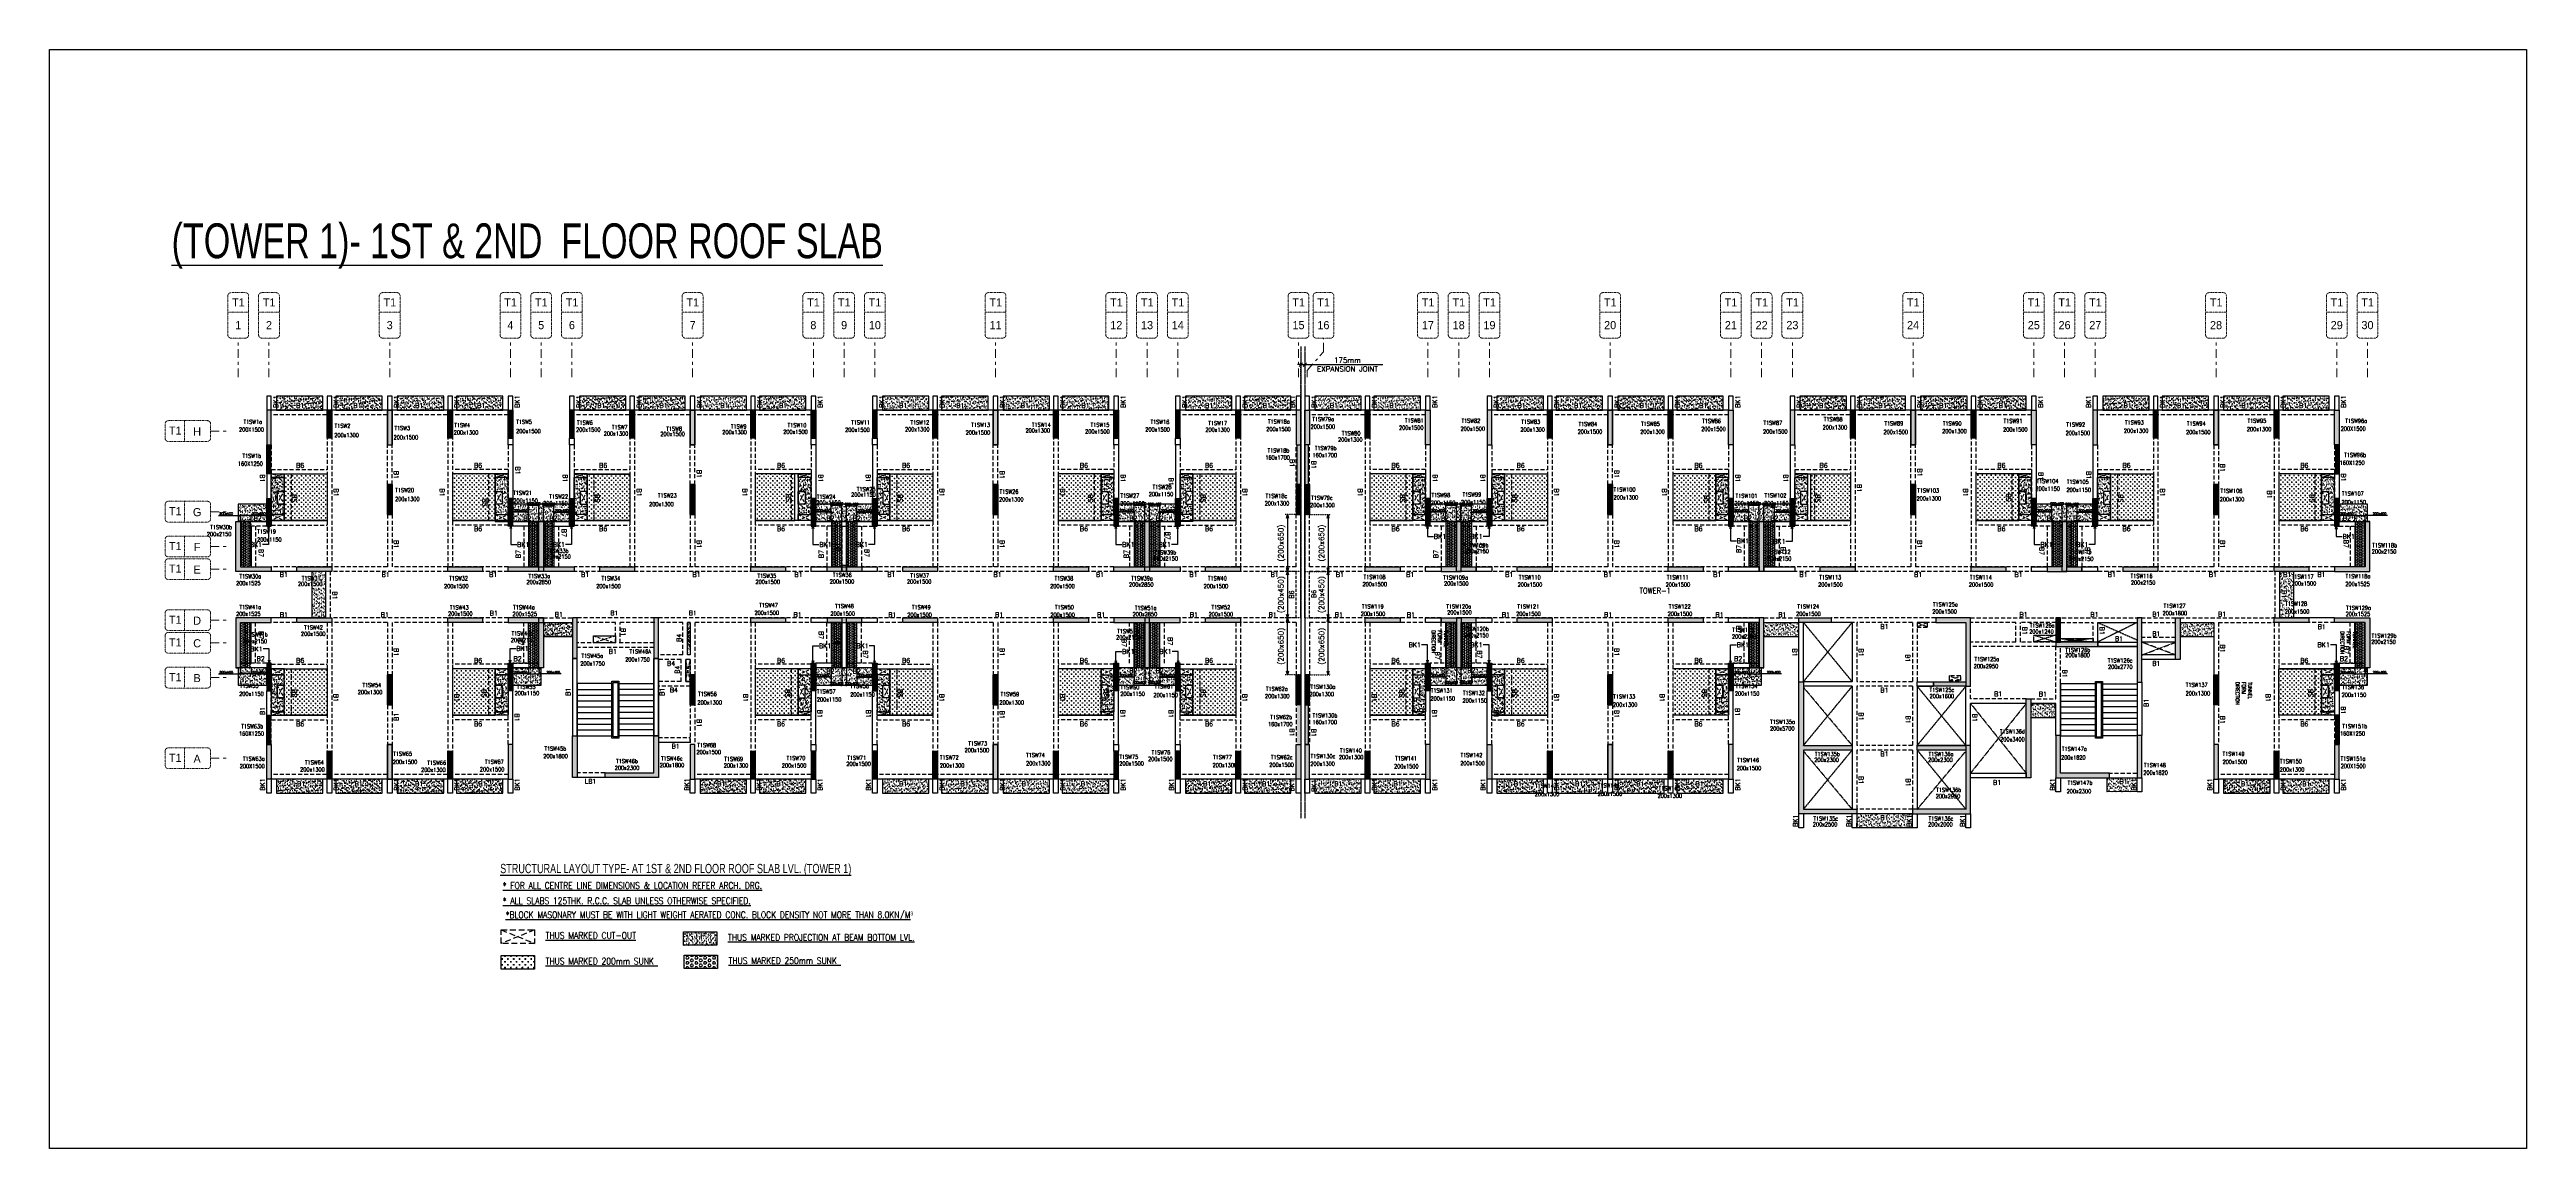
# Model space of a CAD drawing. Header units: millimetres. Extents: x 1078357 to 2594950, y -5122486 to -4636555.
# Drawn here: x 1220843 to 1327545, y -4684349 to -4636994 of the extents above; entities that cross this region are included whole.
import ezdxf
from ezdxf.enums import TextEntityAlignment as Align

# ---------------------------------------------------------------- set-up
doc = ezdxf.new("R2010")
doc.units = ezdxf.units.MM
doc.header["$PDMODE"] = 35
for name, pattern in [('CONTINOUS', [0]), ('DGN STYLE 7', [8.34, 3.75, -1.67, 1.25, -1.67]), ('DOT', [0.25, 0, -0.25]), ('HIDDEN', [0.375, 0.25, -0.125]), ('New Retail block$0$CONTINOUS', [0])]:
    doc.linetypes.add(name, pattern=pattern)
doc.layers.get('0').update_dxf_attribs({"lineweight": 0})
doc.layers.get('Defpoints').update_dxf_attribs({"lineweight": 0})
for name, color, linetype in [('B-200x325', 201, 'HIDDEN'), ('B-200x400', 44, 'HIDDEN'), ('DROP SLAB', 8, 'Continuous'), ('EXPANSION JOINT', 10, 'HIDDEN'), ('EXPANTION JOINT', 240, 'Continuous'), ('NON STR. RCC WALL', 6, 'Continuous'), ('S TEXT', 7, 'Continuous'), ('S-BEAM', 3, 'HIDDEN'), ('S-BEAM NO.', 6, 'Continuous'), ('S-COLUMN', 1, 'Continuous'), ('S-COLUMN_START', 4, 'Continuous'), ('S-CUTOUT', 8, 'HIDDEN'), ('S-DIM', 2, 'Continuous'), ('S-LEGEND', 7, 'Continuous'), ('S-SLAB-PROJECTION', 54, 'New Retail block$0$CONTINOUS'), ('S-STAIR', 31, 'Continuous'), ('SLAB FOLD', 8, 'Continuous'), ('TEXT', 7, 'Continuous')]:
    doc.layers.add(name, color=color, linetype=linetype)
for name, color, linetype, lineweight in [('Boundary', 40, 'Continuous', 30), ('COL. NO.', 30, 'Continuous', 25), ('COL. SIZE', 7, 'Continuous', 25), ('DIM', 9, 'Continuous', 25), ('GRID LINE', 8, 'Continuous', 0), ('GRID NO', 8, 'DGN STYLE 7', 13), ('HATCH', 8, 'Continuous', 30), ('Origin', 40, 'Continuous', 30)]:
    doc.layers.add(name, color=color, linetype=linetype, lineweight=lineweight)
doc.styles.add('Roman', font='romans')
doc.styles.add('ROMANS', font='romans.shx', dxfattribs={"width": 0.85})
doc.styles.add('SANSSERIF', font='sas_____.pfb')
doc.styles.get("Standard").update_dxf_attribs({"font": 'Adani Regular.ttf', "height": 500})
doc.dimstyles.new('HARESH', dxfattribs={"dimtxt": 150, "dimasz": 75, "dimexe": 0, "dimexo": 0, "dimgap": 25, "dimtad": 1, "dimdec": 0, "dimdsep": 46, "dimtxsty": 'Roman', "dimblk": 'OBLIQUE', "dimcen": 225, "dimdle": 25, "dimclrd": 2, "dimclre": 2, "dimclrt": 7, "dimadec": 8, "dimazin": 1, "dimtfac": 1, "dimtdec": 0, "dimtmove": 0, "dimatfit": 0, "dimfxl": 1, "dimlwd": -1, "dimlwe": -1, "dimarcsym": 0})
pattern_1 = [(37.47015413, (-4966010.8, 23387093.43), (-4.72361136, 146.8264517), [0, -115.824, 0, -129.54, 0, -123.825]), (7.4701541, (-4966010.8, 23387093.43), (134.9689868, 214.9772528), [0, -62.484, 0, -104.394, 0, -40.005]), (327.47015413, (-4966104.53, 23387093.48), (237.29790347, 0.3075449), [0, -38.1, 0, -137.16, 0, -179.07]), (317.4701541, (-4966104.53, 23387093.48), (229.1017424, 66.759465), [0, -19.05, 0, -89.916, 0, -102.87])]
pattern_2 = [(37.4701541, (-1675661.65, 9335035.87), (-4.7236114, 146.8264517), [0, -115.824, 0, -129.54, 0, -123.825]), (7.4701541, (-1675661.65, 9335035.87), (134.9689868, 214.9772528), [0, -62.484, 0, -104.394, 0, -40.005]), (327.4701541, (-1675755.38, 9335035.92), (237.2979035, 0.3075449), [0, -38.1, 0, -137.16, 0, -179.07]), (317.4701541, (-1675755.38, 9335035.92), (229.1017424, 66.759465), [0, -19.05, 0, -89.916, 0, -102.87])]
pattern_3 = [(37.4701541, (-2772886.37, 14019055.06), (-4.72361136, 146.8264517), [0, -115.824, 0, -129.54, 0, -123.825]), (7.4701541, (-2772886.37, 14019055.06), (134.9689868, 214.9772528), [0, -62.484, 0, -104.394, 0, -40.005]), (327.4701541, (-2772980.1, 14019055.11), (237.2979035, 0.3075449), [0, -38.1, 0, -137.16, 0, -179.07]), (317.4701541, (-2772980.1, 14019055.1), (229.1017424, 66.759465), [0, -19.05, 0, -89.916, 0, -102.87])]
pattern_4 = [(180, (1232896.74, -4470529.36), (-7e-15, -54.992613), [31.75, -63.5]), (300, (1232896.74, -4470529.36), (47.625, 27.496307), [31.75, -63.5]), (240, (1232864.99, -4470529.36), (47.625, -27.496307), [31.75, -63.5])]
pattern_5 = [(180.03079016, (-2034220.15, 9385172.05), (-95.1987999, -95.3011726), [47.625, -142.875]), (270.03079016, (-2034243.98, 9385195.85), (95.3011726, -95.1987999), [47.625, -142.875])]
pattern_6 = [(180.03079016, (-3131444.87, 14069191.235), (-95.1987999, -95.3011726), [47.625, -142.875]), (270.03079016, (-3131468.69, 14069215.03), (95.3011726, -95.1987999), [47.625, -142.875])]
pattern_7 = [(180, (-961552.69, 4897509.017), (-7e-15, -54.99261315), [31.75, -63.5]), (300, (-961552.69, 4897509.017), (47.625, 27.49630658), [31.75, -63.5]), (240, (-961584.44, 4897509.017), (47.625, -27.49630658), [31.75, -63.5])]
pattern_8 = [(37.47015413, (-3791436.41, 18703074.26), (-4.72361136, 146.8264517), [0, -115.824, 0, -129.54, 0, -123.825]), (7.4701541, (-3791436.4, 18703074.26), (134.9689868, 214.9772528), [0, -62.484, 0, -104.394, 0, -40.005]), (327.4701541, (-3791530.13, 18703074.31), (237.2979035, 0.3075449), [0, -38.1, 0, -137.16, 0, -179.07]), (317.4701541, (-3791530.13, 18703074.3), (229.1017424, 66.759465), [0, -19.05, 0, -89.916, 0, -102.87])]
pattern_9 = [(180, (135672.024, 213489.83), (-7e-15, -54.99261315), [31.75, -63.5]), (300, (135672.024, 213489.83), (47.625, 27.4963066), [31.75, -63.5]), (240, (135640.274, 213489.83), (47.625, -27.4963066), [31.75, -63.5])]
pattern_10 = [(37.47015413, (-4938697.27, 23611041.17), (-4.72361136, 146.8264517), [0, -115.824, 0, -129.54, 0, -123.825]), (7.4701541, (-4938697.27, 23611041.17), (134.9689868, 214.9772528), [0, -62.484, 0, -104.394, 0, -40.005]), (327.47015413, (-4938791, 23611041.22), (237.29790347, 0.3075449), [0, -38.1, 0, -137.16, 0, -179.07]), (317.4701541, (-4938791, 23611041.22), (229.1017424, 66.759465), [0, -19.05, 0, -89.916, 0, -102.87])]
pattern_11 = [(37.47015413, (-4938696.5, 23611041.1), (-4.72361136, 146.8264517), [0, -115.824, 0, -129.54, 0, -123.825]), (7.4701541, (-4938696.5, 23611041.1), (134.9689868, 214.9772528), [0, -62.484, 0, -104.394, 0, -40.005]), (327.47015413, (-4938790.22, 23611041.14), (237.29790347, 0.3075449), [0, -38.1, 0, -137.16, 0, -179.07]), (317.4701541, (-4938790.22, 23611041.14), (229.1017424, 66.759465), [0, -19.05, 0, -89.916, 0, -102.87])]

# ---------------------------------------------------------------- blocks, each defined once
blk = doc.blocks.new('_Oblique')
at = {"color": 0, "linetype": 'ByBlock', "lineweight": -2}
blk.add_line((-0.5, -0.5), (0.5, 0.5), dxfattribs=at)
blk = doc.blocks.new('*D1605')
at = {"layer": 'Defpoints', "color": 0, "linetype": 'CONTINOUS', "ltscale": 0.5, "transparency": 16777216}
for p in [(1274922, -4650521, 3), (1274922, -4650571), (1274747, -4652534, 0)]:
    blk.add_point(p, dxfattribs=at)
at = {"layer": 'EXPANTION JOINT', "color": 2, "linetype": 'CONTINOUS', "ltscale": 0.5, "transparency": 16777216}
for p, q in [((1274747, -4650571), (1274597, -4650571)), ((1274747, -4650571), (1274922, -4650571)), ((1274922, -4650571), (1278286, -4650571))]:
    blk.add_line(p, q, dxfattribs=at)
at = {"layer": 'EXPANTION JOINT', "color": 2, "linetype": 'DOT', "ltscale": 0.5, "transparency": 16777216}
for p, q in [((1274747, -4652534), (1274747, -4650471)), ((1274922, -4650521), (1274922, -4650671))]:
    blk.add_line(p, q, dxfattribs=at)
at = {"layer": 'EXPANTION JOINT', "color": 2, "linetype": 'CONTINOUS', "ltscale": 0.5, "transparency": 16777216, "xscale": 150, "yscale": 150, "zscale": 150}
blk.add_blockref('_Oblique', (1274747, -4650571), dxfattribs=at)
at = {"layer": 'EXPANTION JOINT', "color": 2, "linetype": 'CONTINOUS', "ltscale": 0.5, "transparency": 16777216, "xscale": 150, "yscale": 150, "zscale": 150, "rotation": 180}
blk.add_blockref('_Oblique', (1274922, -4650571), dxfattribs=at)
at = {"layer": 'EXPANTION JOINT', "color": 7, "linetype": 'CONTINOUS', "ltscale": 0.5, "transparency": 16777216, "char_height": 225, "attachment_point": 5, "style": 'Roman'}
for s, insert in [('EXPANSION JOINT ', (1276754, -4650759)), ('175mm', (1276754, -4650384))]:
    blk.add_mtext(s, dxfattribs=dict(at, insert=insert))
blk = doc.blocks.new('*D1606')
at = {"layer": 'Defpoints', "color": 0, "linetype": 'CONTINOUS', "ltscale": 0.5, "transparency": 16777216}
for p in [(1274922, -4650521, 3), (1274922, -4650571), (1274747, -4652534, 0)]:
    blk.add_point(p, dxfattribs=at)
at = {"layer": 'EXPANTION JOINT', "color": 2, "linetype": 'CONTINOUS', "ltscale": 0.5, "transparency": 16777216}
for p, q in [((1274747, -4650571), (1274597, -4650571)), ((1274747, -4650571), (1274922, -4650571)), ((1274922, -4650571), (1278286, -4650571))]:
    blk.add_line(p, q, dxfattribs=at)
at = {"layer": 'EXPANTION JOINT', "color": 2, "linetype": 'DOT', "ltscale": 0.5, "transparency": 16777216}
for p, q in [((1274747, -4652534), (1274747, -4650471)), ((1274922, -4650521), (1274922, -4650671))]:
    blk.add_line(p, q, dxfattribs=at)
at = {"layer": 'EXPANTION JOINT', "color": 2, "linetype": 'CONTINOUS', "ltscale": 0.5, "transparency": 16777216, "xscale": 150, "yscale": 150, "zscale": 150}
blk.add_blockref('_Oblique', (1274747, -4650571), dxfattribs=at)
at = {"layer": 'EXPANTION JOINT', "color": 2, "linetype": 'CONTINOUS', "ltscale": 0.5, "transparency": 16777216, "xscale": 150, "yscale": 150, "zscale": 150, "rotation": 180}
blk.add_blockref('_Oblique', (1274922, -4650571), dxfattribs=at)
at = {"layer": 'EXPANTION JOINT', "color": 7, "linetype": 'CONTINOUS', "ltscale": 0.5, "transparency": 16777216, "char_height": 225, "attachment_point": 5, "style": 'Roman'}
for s, insert in [('EXPANSION JOINT ', (1276754, -4650759)), ('175mm', (1276754, -4650384))]:
    blk.add_mtext(s, dxfattribs=dict(at, insert=insert))
blk = doc.blocks.new('_Open30')
at = {"color": 0, "linetype": 'ByBlock', "lineweight": -2}
for p, q in [((-1, 0.27), (0, 0)), ((0, 0), (-1, -0.27)), ((0, 0), (-1, 0))]:
    blk.add_line(p, q, dxfattribs=at)
blk = doc.blocks.new('*D1607')
at = {"layer": 'Defpoints', "color": 0, "linetype": 'CONTINOUS', "ltscale": 0.5, "transparency": 16777216}
for p in [(1274747, -4657034, 0), (1274173, -4659484), (1274747, -4659484, 0)]:
    blk.add_point(p, dxfattribs=at)
at = {"layer": 'S-DIM', "color": 2, "linetype": 'DOT', "ltscale": 0.5, "transparency": 16777216}
for p, q in [((1274747, -4657034), (1274073, -4657034)), ((1274747, -4659484), (1274073, -4659484))]:
    blk.add_line(p, q, dxfattribs=at)
at = {"layer": 'S-DIM', "color": 2, "linetype": 'CONTINOUS', "ltscale": 0.5, "transparency": 16777216}
blk.add_line((1274173, -4657184), (1274173, -4659334), dxfattribs=at)
at = {"layer": 'S-DIM', "color": 2, "linetype": 'CONTINOUS', "ltscale": 0.5, "transparency": 16777216, "xscale": 150, "yscale": 150, "zscale": 150}
for p, rotation in [((1274173, -4657034), 90), ((1274173, -4659484), 270)]:
    blk.add_blockref('_Open30', p, dxfattribs=dict(at, rotation=rotation))
at = {"layer": 'S-DIM', "color": 7, "linetype": 'CONTINOUS', "ltscale": 0.5, "transparency": 16777216, "insert": (1273926, -4658259), "char_height": 225, "attachment_point": 5, "rotation": 90, "style": 'Roman'}
blk.add_mtext('(200x650)', dxfattribs=at)
blk = doc.blocks.new('*D1608')
at = {"layer": 'Defpoints', "color": 0, "linetype": 'CONTINOUS', "ltscale": 0.5, "transparency": 16777216}
for p in [(1274173, -4661484), (1274747, -4661484, 0), (1274747, -4663934, 0)]:
    blk.add_point(p, dxfattribs=at)
at = {"layer": 'S-DIM', "color": 2, "linetype": 'DOT', "ltscale": 0.5, "transparency": 16777216}
for p, q in [((1274747, -4661484), (1274073, -4661484)), ((1274747, -4663934), (1274073, -4663934))]:
    blk.add_line(p, q, dxfattribs=at)
at = {"layer": 'S-DIM', "color": 2, "linetype": 'CONTINOUS', "ltscale": 0.5, "transparency": 16777216}
blk.add_line((1274173, -4663784), (1274173, -4661634), dxfattribs=at)
at = {"layer": 'S-DIM', "color": 2, "linetype": 'CONTINOUS', "ltscale": 0.5, "transparency": 16777216, "xscale": 150, "yscale": 150, "zscale": 150}
for p, rotation in [((1274173, -4661484), 90), ((1274173, -4663934), 270)]:
    blk.add_blockref('_Open30', p, dxfattribs=dict(at, rotation=rotation))
at = {"layer": 'S-DIM', "color": 7, "linetype": 'CONTINOUS', "ltscale": 0.5, "transparency": 16777216, "insert": (1273926, -4662709), "char_height": 225, "attachment_point": 5, "rotation": 90, "style": 'Roman'}
blk.add_mtext('(200x650)', dxfattribs=at)
blk = doc.blocks.new('*D1609')
at = {"layer": 'Defpoints', "color": 0, "linetype": 'CONTINOUS', "ltscale": 0.5, "transparency": 16777216}
for p in [(1274747, -4659484, 0), (1274173, -4661484), (1274747, -4661484, 0)]:
    blk.add_point(p, dxfattribs=at)
at = {"layer": 'S-DIM', "color": 2, "linetype": 'DOT', "ltscale": 0.5, "transparency": 16777216}
for p, q in [((1274747, -4659484), (1274073, -4659484)), ((1274747, -4661484), (1274073, -4661484))]:
    blk.add_line(p, q, dxfattribs=at)
at = {"layer": 'S-DIM', "color": 2, "linetype": 'CONTINOUS', "ltscale": 0.5, "transparency": 16777216}
blk.add_line((1274173, -4659634), (1274173, -4661334), dxfattribs=at)
at = {"layer": 'S-DIM', "color": 2, "linetype": 'CONTINOUS', "ltscale": 0.5, "transparency": 16777216, "xscale": 150, "yscale": 150, "zscale": 150}
for p, rotation in [((1274173, -4659484), 90), ((1274173, -4661484), 270)]:
    blk.add_blockref('_Open30', p, dxfattribs=dict(at, rotation=rotation))
at = {"layer": 'S-DIM', "color": 7, "linetype": 'CONTINOUS', "ltscale": 0.5, "transparency": 16777216, "insert": (1273926, -4660484), "char_height": 225, "attachment_point": 5, "rotation": 90, "style": 'Roman'}
blk.add_mtext('(200x450)', dxfattribs=at)
blk = doc.blocks.new('*D1610')
at = {"layer": 'Defpoints', "color": 0, "linetype": 'CONTINOUS', "ltscale": 0.5, "transparency": 16777216}
for p in [(1274922, -4657034, 0), (1274922, -4659484, 0), (1275919, -4659484)]:
    blk.add_point(p, dxfattribs=at)
at = {"layer": 'S-DIM', "color": 2, "linetype": 'DOT', "ltscale": 0.5, "transparency": 16777216}
for p, q in [((1274922, -4657034), (1276019, -4657034)), ((1274922, -4659484), (1276019, -4659484))]:
    blk.add_line(p, q, dxfattribs=at)
at = {"layer": 'S-DIM', "color": 2, "linetype": 'CONTINOUS', "ltscale": 0.5, "transparency": 16777216}
blk.add_line((1275919, -4657184), (1275919, -4659334), dxfattribs=at)
at = {"layer": 'S-DIM', "color": 2, "linetype": 'CONTINOUS', "ltscale": 0.5, "transparency": 16777216, "xscale": 150, "yscale": 150, "zscale": 150}
for p, rotation in [((1275919, -4657034), 90), ((1275919, -4659484), 270)]:
    blk.add_blockref('_Open30', p, dxfattribs=dict(at, rotation=rotation))
at = {"layer": 'S-DIM', "color": 7, "linetype": 'CONTINOUS', "ltscale": 0.5, "transparency": 16777216, "insert": (1275673, -4658259), "char_height": 225, "attachment_point": 5, "rotation": 90, "style": 'Roman'}
blk.add_mtext('(200x650)', dxfattribs=at)
blk = doc.blocks.new('*D1611')
at = {"layer": 'Defpoints', "color": 0, "linetype": 'CONTINOUS', "ltscale": 0.5, "transparency": 16777216}
for p in [(1274922, -4661484, 0), (1275919, -4661484), (1274922, -4663934, 0)]:
    blk.add_point(p, dxfattribs=at)
at = {"layer": 'S-DIM', "color": 2, "linetype": 'DOT', "ltscale": 0.5, "transparency": 16777216}
for p, q in [((1274922, -4661484), (1276019, -4661484)), ((1274922, -4663934), (1276019, -4663934))]:
    blk.add_line(p, q, dxfattribs=at)
at = {"layer": 'S-DIM', "color": 2, "linetype": 'CONTINOUS', "ltscale": 0.5, "transparency": 16777216}
blk.add_line((1275919, -4663784), (1275919, -4661634), dxfattribs=at)
at = {"layer": 'S-DIM', "color": 2, "linetype": 'CONTINOUS', "ltscale": 0.5, "transparency": 16777216, "xscale": 150, "yscale": 150, "zscale": 150}
for p, rotation in [((1275919, -4661484), 90), ((1275919, -4663934), 270)]:
    blk.add_blockref('_Open30', p, dxfattribs=dict(at, rotation=rotation))
at = {"layer": 'S-DIM', "color": 7, "linetype": 'CONTINOUS', "ltscale": 0.5, "transparency": 16777216, "insert": (1275673, -4662709), "char_height": 225, "attachment_point": 5, "rotation": 90, "style": 'Roman'}
blk.add_mtext('(200x650)', dxfattribs=at)
blk = doc.blocks.new('*D1612')
at = {"layer": 'Defpoints', "color": 0, "linetype": 'CONTINOUS', "ltscale": 0.5, "transparency": 16777216}
for p in [(1274922, -4659484, 0), (1274922, -4661484, 0), (1275919, -4661484)]:
    blk.add_point(p, dxfattribs=at)
at = {"layer": 'S-DIM', "color": 2, "linetype": 'DOT', "ltscale": 0.5, "transparency": 16777216}
for p, q in [((1274922, -4659484), (1276019, -4659484)), ((1274922, -4661484), (1276019, -4661484))]:
    blk.add_line(p, q, dxfattribs=at)
at = {"layer": 'S-DIM', "color": 2, "linetype": 'CONTINOUS', "ltscale": 0.5, "transparency": 16777216}
blk.add_line((1275919, -4659634), (1275919, -4661334), dxfattribs=at)
at = {"layer": 'S-DIM', "color": 2, "linetype": 'CONTINOUS', "ltscale": 0.5, "transparency": 16777216, "xscale": 150, "yscale": 150, "zscale": 150}
for p, rotation in [((1275919, -4659484), 90), ((1275919, -4661484), 270)]:
    blk.add_blockref('_Open30', p, dxfattribs=dict(at, rotation=rotation))
at = {"layer": 'S-DIM', "color": 7, "linetype": 'CONTINOUS', "ltscale": 0.5, "transparency": 16777216, "insert": (1275673, -4660484), "char_height": 225, "attachment_point": 5, "rotation": 90, "style": 'Roman'}
blk.add_mtext('(200x450)', dxfattribs=at)
blk = doc.blocks.new('*D1095')
at = {"layer": 'Defpoints', "color": 0, "ltscale": 700, "transparency": 16777216}
for p in [(1241471, -4656639), (1241471, -4657334, 0), (1241922, -4657334, 0)]:
    blk.add_point(p, dxfattribs=at)
at = {"layer": 'DIM', "color": 2, "ltscale": 700, "transparency": 16777216}
for p, q in [((1241947, -4656639), (1241446, -4656639)), ((1241471, -4657334), (1241471, -4656639)), ((1241922, -4657334), (1241922, -4656639))]:
    blk.add_line(p, q, dxfattribs=at)
at = {"layer": 'DIM', "color": 2, "ltscale": 700, "transparency": 16777216, "xscale": 75, "yscale": 75, "zscale": 75, "rotation": 180}
blk.add_blockref('_Oblique', (1241471, -4656639), dxfattribs=at)
at = {"layer": 'DIM', "color": 2, "ltscale": 700, "transparency": 16777216, "xscale": 75, "yscale": 75, "zscale": 75}
blk.add_blockref('_Oblique', (1241922, -4656639), dxfattribs=at)
at = {"layer": 'DIM', "color": 7, "ltscale": 700, "transparency": 16777216, "insert": (1241696, -4656564), "char_height": 150, "attachment_point": 5, "style": 'Roman'}
blk.add_mtext('{\\H0.666667x;200x400}', dxfattribs=at)
blk = doc.blocks.new('*D1096')
at = {"layer": 'Defpoints', "color": 0, "ltscale": 700, "transparency": 16777216}
for p in [(1240797, -4656932), (1240797, -4657334, 0), (1241471, -4657334, 0)]:
    blk.add_point(p, dxfattribs=at)
at = {"layer": 'DIM', "color": 2, "ltscale": 700, "transparency": 16777216}
for p, q in [((1241496, -4656932), (1240772, -4656932)), ((1240797, -4657334), (1240797, -4656932)), ((1241471, -4657334), (1241471, -4656932))]:
    blk.add_line(p, q, dxfattribs=at)
at = {"layer": 'DIM', "color": 2, "ltscale": 700, "transparency": 16777216, "xscale": 75, "yscale": 75, "zscale": 75, "rotation": 180}
blk.add_blockref('_Oblique', (1240797, -4656932), dxfattribs=at)
at = {"layer": 'DIM', "color": 2, "ltscale": 700, "transparency": 16777216, "xscale": 75, "yscale": 75, "zscale": 75}
blk.add_blockref('_Oblique', (1241471, -4656932), dxfattribs=at)
at = {"layer": 'DIM', "color": 7, "ltscale": 700, "transparency": 16777216, "insert": (1241134, -4656857), "char_height": 150, "attachment_point": 5, "style": 'Roman'}
blk.add_mtext('{\\H0.666667x;200x650}', dxfattribs=at)
blk = doc.blocks.new('*D1097')
at = {"layer": 'Defpoints', "color": 0, "ltscale": 700, "transparency": 16777216}
for p in [(1242122, -4657334, 0), (1242572, -4656658), (1242572, -4657334, 0)]:
    blk.add_point(p, dxfattribs=at)
at = {"layer": 'DIM', "color": 2, "ltscale": 700, "transparency": 16777216}
for p, q in [((1242097, -4656658), (1242597, -4656658)), ((1242122, -4657334), (1242122, -4656658)), ((1242572, -4657334), (1242572, -4656658))]:
    blk.add_line(p, q, dxfattribs=at)
at = {"layer": 'DIM', "color": 2, "ltscale": 700, "transparency": 16777216, "xscale": 75, "yscale": 75, "zscale": 75, "rotation": 180}
blk.add_blockref('_Oblique', (1242122, -4656658), dxfattribs=at)
at = {"layer": 'DIM', "color": 2, "ltscale": 700, "transparency": 16777216, "xscale": 75, "yscale": 75, "zscale": 75}
blk.add_blockref('_Oblique', (1242572, -4656658), dxfattribs=at)
at = {"layer": 'DIM', "color": 7, "ltscale": 700, "transparency": 16777216, "insert": (1242347, -4656583), "char_height": 150, "attachment_point": 5, "style": 'Roman'}
blk.add_mtext('{\\H0.666667x;200x400}', dxfattribs=at)
blk = doc.blocks.new('*D1098')
at = {"layer": 'Defpoints', "color": 0, "ltscale": 700, "transparency": 16777216}
for p in [(1242572, -4657334, 0), (1243247, -4656934), (1243247, -4657334, 0)]:
    blk.add_point(p, dxfattribs=at)
at = {"layer": 'DIM', "color": 2, "ltscale": 700, "transparency": 16777216}
for p, q in [((1242547, -4656934), (1243272, -4656934)), ((1242572, -4657334), (1242572, -4656934)), ((1243247, -4657334), (1243247, -4656934))]:
    blk.add_line(p, q, dxfattribs=at)
at = {"layer": 'DIM', "color": 2, "ltscale": 700, "transparency": 16777216, "xscale": 75, "yscale": 75, "zscale": 75, "rotation": 180}
blk.add_blockref('_Oblique', (1242572, -4656934), dxfattribs=at)
at = {"layer": 'DIM', "color": 2, "ltscale": 700, "transparency": 16777216, "xscale": 75, "yscale": 75, "zscale": 75}
blk.add_blockref('_Oblique', (1243247, -4656934), dxfattribs=at)
at = {"layer": 'DIM', "color": 7, "ltscale": 700, "transparency": 16777216, "insert": (1242909, -4656859), "char_height": 150, "attachment_point": 5, "style": 'Roman'}
blk.add_mtext('{\\H0.666667x;200x650}', dxfattribs=at)
blk = doc.blocks.new('*D1099')
at = {"layer": 'Defpoints', "color": 0, "ltscale": 700, "transparency": 16777216}
for p in [(1229072, -4657068), (1229072, -4657334, 0), (1229522, -4657334, 0)]:
    blk.add_point(p, dxfattribs=at)
at = {"layer": 'DIM', "color": 2, "ltscale": 700, "transparency": 16777216}
for p, q in [((1228116, -4657068), (1229072, -4657068)), ((1229072, -4657068), (1228997, -4657068)), ((1229072, -4657334), (1229072, -4657068)), ((1229522, -4657068), (1229072, -4657068)), ((1229522, -4657068), (1229072, -4657068)), ((1229522, -4657334), (1229522, -4657068)), ((1229522, -4657068), (1229597, -4657068))]:
    blk.add_line(p, q, dxfattribs=at)
at = {"layer": 'DIM', "color": 2, "ltscale": 700, "transparency": 16777216, "xscale": 75, "yscale": 75, "zscale": 75}
blk.add_blockref('_Oblique', (1229072, -4657068), dxfattribs=at)
at = {"layer": 'DIM', "color": 2, "ltscale": 700, "transparency": 16777216, "xscale": 75, "yscale": 75, "zscale": 75, "rotation": 180}
blk.add_blockref('_Oblique', (1229522, -4657068), dxfattribs=at)
at = {"layer": 'DIM', "color": 7, "ltscale": 700, "transparency": 16777216, "insert": (1228452, -4656993), "char_height": 150, "attachment_point": 5, "style": 'Roman'}
blk.add_mtext('{\\H0.666667x;200x400}', dxfattribs=at)
blk = doc.blocks.new('*D1100')
at = {"layer": 'Defpoints', "color": 0, "ltscale": 700, "transparency": 16777216}
for p in [(1229522, -4657334), (1230197, -4657068), (1230197, -4657334, 0)]:
    blk.add_point(p, dxfattribs=at)
at = {"layer": 'DIM', "color": 2, "ltscale": 700, "transparency": 16777216}
for p, q in [((1229497, -4657068), (1230222, -4657068)), ((1229522, -4657334), (1229522, -4657068)), ((1230197, -4657334), (1230197, -4657068))]:
    blk.add_line(p, q, dxfattribs=at)
at = {"layer": 'DIM', "color": 2, "ltscale": 700, "transparency": 16777216, "xscale": 75, "yscale": 75, "zscale": 75, "rotation": 180}
blk.add_blockref('_Oblique', (1229522, -4657068), dxfattribs=at)
at = {"layer": 'DIM', "color": 2, "ltscale": 700, "transparency": 16777216, "xscale": 75, "yscale": 75, "zscale": 75}
blk.add_blockref('_Oblique', (1230197, -4657068), dxfattribs=at)
at = {"layer": 'DIM', "color": 7, "ltscale": 700, "transparency": 16777216, "insert": (1229859, -4656993), "char_height": 150, "attachment_point": 5, "style": 'Roman'}
blk.add_mtext('{\\H0.666667x;200x650}', dxfattribs=at)
blk = doc.blocks.new('*D1101')
at = {"layer": 'Defpoints', "color": 0, "ltscale": 700, "transparency": 16777216}
for p in [(1254521, -4656639), (1254521, -4657334, 0), (1254971, -4657334, 0)]:
    blk.add_point(p, dxfattribs=at)
at = {"layer": 'DIM', "color": 2, "ltscale": 700, "transparency": 16777216}
for p, q in [((1254996, -4656639), (1254496, -4656639)), ((1254521, -4657334), (1254521, -4656639)), ((1254971, -4657334), (1254971, -4656639))]:
    blk.add_line(p, q, dxfattribs=at)
at = {"layer": 'DIM', "color": 2, "ltscale": 700, "transparency": 16777216, "xscale": 75, "yscale": 75, "zscale": 75, "rotation": 180}
blk.add_blockref('_Oblique', (1254521, -4656639), dxfattribs=at)
at = {"layer": 'DIM', "color": 2, "ltscale": 700, "transparency": 16777216, "xscale": 75, "yscale": 75, "zscale": 75}
blk.add_blockref('_Oblique', (1254971, -4656639), dxfattribs=at)
at = {"layer": 'DIM', "color": 7, "ltscale": 700, "transparency": 16777216, "insert": (1254746, -4656564), "char_height": 150, "attachment_point": 5, "style": 'Roman'}
blk.add_mtext('{\\H0.666667x;200x400}', dxfattribs=at)
blk = doc.blocks.new('*D1102')
at = {"layer": 'Defpoints', "color": 0, "ltscale": 700, "transparency": 16777216}
for p in [(1253847, -4656932), (1253847, -4657334, 0), (1254521, -4657334, 0)]:
    blk.add_point(p, dxfattribs=at)
at = {"layer": 'DIM', "color": 2, "ltscale": 700, "transparency": 16777216}
for p, q in [((1254546, -4656932), (1253822, -4656932)), ((1253847, -4657334), (1253847, -4656932)), ((1254521, -4657334), (1254521, -4656932))]:
    blk.add_line(p, q, dxfattribs=at)
at = {"layer": 'DIM', "color": 2, "ltscale": 700, "transparency": 16777216, "xscale": 75, "yscale": 75, "zscale": 75, "rotation": 180}
blk.add_blockref('_Oblique', (1253847, -4656932), dxfattribs=at)
at = {"layer": 'DIM', "color": 2, "ltscale": 700, "transparency": 16777216, "xscale": 75, "yscale": 75, "zscale": 75}
blk.add_blockref('_Oblique', (1254521, -4656932), dxfattribs=at)
at = {"layer": 'DIM', "color": 7, "ltscale": 700, "transparency": 16777216, "insert": (1254184, -4656857), "char_height": 150, "attachment_point": 5, "style": 'Roman'}
blk.add_mtext('{\\H0.666667x;200x650}', dxfattribs=at)
blk = doc.blocks.new('*D1103')
at = {"layer": 'Defpoints', "color": 0, "ltscale": 700, "transparency": 16777216}
for p in [(1255171, -4657334, 0), (1255621, -4656658), (1255621, -4657334, 0)]:
    blk.add_point(p, dxfattribs=at)
at = {"layer": 'DIM', "color": 2, "ltscale": 700, "transparency": 16777216}
for p, q in [((1255146, -4656658), (1255646, -4656658)), ((1255171, -4657334), (1255171, -4656658)), ((1255621, -4657334), (1255621, -4656658))]:
    blk.add_line(p, q, dxfattribs=at)
at = {"layer": 'DIM', "color": 2, "ltscale": 700, "transparency": 16777216, "xscale": 75, "yscale": 75, "zscale": 75, "rotation": 180}
blk.add_blockref('_Oblique', (1255171, -4656658), dxfattribs=at)
at = {"layer": 'DIM', "color": 2, "ltscale": 700, "transparency": 16777216, "xscale": 75, "yscale": 75, "zscale": 75}
blk.add_blockref('_Oblique', (1255621, -4656658), dxfattribs=at)
at = {"layer": 'DIM', "color": 7, "ltscale": 700, "transparency": 16777216, "insert": (1255396, -4656583), "char_height": 150, "attachment_point": 5, "style": 'Roman'}
blk.add_mtext('{\\H0.666667x;200x400}', dxfattribs=at)
blk = doc.blocks.new('*D1104')
at = {"layer": 'Defpoints', "color": 0, "ltscale": 700, "transparency": 16777216}
for p in [(1255621, -4657334, 0), (1256296, -4656934), (1256296, -4657334, 0)]:
    blk.add_point(p, dxfattribs=at)
at = {"layer": 'DIM', "color": 2, "ltscale": 700, "transparency": 16777216}
for p, q in [((1255596, -4656934), (1256321, -4656934)), ((1255621, -4657334), (1255621, -4656934)), ((1256296, -4657334), (1256296, -4656934))]:
    blk.add_line(p, q, dxfattribs=at)
at = {"layer": 'DIM', "color": 2, "ltscale": 700, "transparency": 16777216, "xscale": 75, "yscale": 75, "zscale": 75, "rotation": 180}
blk.add_blockref('_Oblique', (1255621, -4656934), dxfattribs=at)
at = {"layer": 'DIM', "color": 2, "ltscale": 700, "transparency": 16777216, "xscale": 75, "yscale": 75, "zscale": 75}
blk.add_blockref('_Oblique', (1256296, -4656934), dxfattribs=at)
at = {"layer": 'DIM', "color": 7, "ltscale": 700, "transparency": 16777216, "insert": (1255959, -4656859), "char_height": 150, "attachment_point": 5, "style": 'Roman'}
blk.add_mtext('{\\H0.666667x;200x650}', dxfattribs=at)
blk = doc.blocks.new('*D1105')
at = {"layer": 'Defpoints', "color": 0, "ltscale": 700, "transparency": 16777216}
for p in [(1320146, -4657334, 0), (1320596, -4657068), (1320596, -4657334, 0)]:
    blk.add_point(p, dxfattribs=at)
at = {"layer": 'DIM', "color": 2, "ltscale": 700, "transparency": 16777216}
for p, q in [((1320146, -4657068), (1320071, -4657068)), ((1320146, -4657334), (1320146, -4657068)), ((1320146, -4657068), (1320596, -4657068)), ((1320146, -4657068), (1320596, -4657068)), ((1320596, -4657334), (1320596, -4657068)), ((1320596, -4657068), (1320671, -4657068)), ((1321553, -4657068), (1320596, -4657068))]:
    blk.add_line(p, q, dxfattribs=at)
at = {"layer": 'DIM', "color": 2, "ltscale": 700, "transparency": 16777216, "xscale": 75, "yscale": 75, "zscale": 75}
blk.add_blockref('_Oblique', (1320146, -4657068), dxfattribs=at)
at = {"layer": 'DIM', "color": 2, "ltscale": 700, "transparency": 16777216, "xscale": 75, "yscale": 75, "zscale": 75, "rotation": 180}
blk.add_blockref('_Oblique', (1320596, -4657068), dxfattribs=at)
at = {"layer": 'DIM', "color": 7, "ltscale": 700, "transparency": 16777216, "insert": (1321216, -4656993), "char_height": 150, "attachment_point": 5, "style": 'Roman'}
blk.add_mtext('{\\H0.666667x;200x400}', dxfattribs=at)
blk = doc.blocks.new('*D1106')
at = {"layer": 'Defpoints', "color": 0, "ltscale": 700, "transparency": 16777216}
for p in [(1319471, -4657068), (1319471, -4657334, 0), (1320146, -4657334)]:
    blk.add_point(p, dxfattribs=at)
at = {"layer": 'DIM', "color": 2, "ltscale": 700, "transparency": 16777216}
for p, q in [((1320171, -4657068), (1319446, -4657068)), ((1319471, -4657334), (1319471, -4657068)), ((1320146, -4657334), (1320146, -4657068))]:
    blk.add_line(p, q, dxfattribs=at)
at = {"layer": 'DIM', "color": 2, "ltscale": 700, "transparency": 16777216, "xscale": 75, "yscale": 75, "zscale": 75, "rotation": 180}
blk.add_blockref('_Oblique', (1319471, -4657068), dxfattribs=at)
at = {"layer": 'DIM', "color": 2, "ltscale": 700, "transparency": 16777216, "xscale": 75, "yscale": 75, "zscale": 75}
blk.add_blockref('_Oblique', (1320146, -4657068), dxfattribs=at)
at = {"layer": 'DIM', "color": 7, "ltscale": 700, "transparency": 16777216, "insert": (1319809, -4656993), "char_height": 150, "attachment_point": 5, "style": 'Roman'}
blk.add_mtext('{\\H0.666667x;200x650}', dxfattribs=at)
blk = doc.blocks.new('*D1107')
at = {"layer": 'Defpoints', "color": 0, "ltscale": 700, "transparency": 16777216}
for p in [(1254521, -4663634, 0), (1254971, -4663634, 0), (1254521, -4664384)]:
    blk.add_point(p, dxfattribs=at)
at = {"layer": 'DIM', "color": 2, "ltscale": 700, "transparency": 16777216}
for p, q in [((1254521, -4663634), (1254521, -4664384)), ((1254971, -4663634), (1254971, -4664384)), ((1254996, -4664384), (1254496, -4664384))]:
    blk.add_line(p, q, dxfattribs=at)
at = {"layer": 'DIM', "color": 2, "ltscale": 700, "transparency": 16777216, "xscale": 75, "yscale": 75, "zscale": 75, "rotation": 180}
blk.add_blockref('_Oblique', (1254521, -4664384), dxfattribs=at)
at = {"layer": 'DIM', "color": 2, "ltscale": 700, "transparency": 16777216, "xscale": 75, "yscale": 75, "zscale": 75}
blk.add_blockref('_Oblique', (1254971, -4664384), dxfattribs=at)
at = {"layer": 'DIM', "color": 7, "ltscale": 700, "transparency": 16777216, "insert": (1254746, -4664309), "char_height": 150, "attachment_point": 5, "style": 'Roman'}
blk.add_mtext('{\\H0.666667x;200x400}', dxfattribs=at)
blk = doc.blocks.new('*D1108')
at = {"layer": 'Defpoints', "color": 0, "ltscale": 700, "transparency": 16777216}
for p in [(1253847, -4663634, 0), (1254521, -4663634, 0), (1253847, -4664036)]:
    blk.add_point(p, dxfattribs=at)
at = {"layer": 'DIM', "color": 2, "ltscale": 700, "transparency": 16777216}
for p, q in [((1253847, -4663634), (1253847, -4664036)), ((1254521, -4663634), (1254521, -4664036)), ((1254546, -4664036), (1253822, -4664036))]:
    blk.add_line(p, q, dxfattribs=at)
at = {"layer": 'DIM', "color": 2, "ltscale": 700, "transparency": 16777216, "xscale": 75, "yscale": 75, "zscale": 75, "rotation": 180}
blk.add_blockref('_Oblique', (1253847, -4664036), dxfattribs=at)
at = {"layer": 'DIM', "color": 2, "ltscale": 700, "transparency": 16777216, "xscale": 75, "yscale": 75, "zscale": 75}
blk.add_blockref('_Oblique', (1254521, -4664036), dxfattribs=at)
at = {"layer": 'DIM', "color": 7, "ltscale": 700, "transparency": 16777216, "insert": (1254184, -4663961), "char_height": 150, "attachment_point": 5, "style": 'Roman'}
blk.add_mtext('{\\H0.666667x;200x650}', dxfattribs=at)
blk = doc.blocks.new('*D1109')
at = {"layer": 'Defpoints', "color": 0, "ltscale": 700, "transparency": 16777216}
for p in [(1255171, -4663634, 0), (1255621, -4663634, 0), (1255621, -4664384)]:
    blk.add_point(p, dxfattribs=at)
at = {"layer": 'DIM', "color": 2, "ltscale": 700, "transparency": 16777216}
for p, q in [((1255171, -4663634), (1255171, -4664384)), ((1255621, -4663634), (1255621, -4664384)), ((1255146, -4664384), (1255646, -4664384))]:
    blk.add_line(p, q, dxfattribs=at)
at = {"layer": 'DIM', "color": 2, "ltscale": 700, "transparency": 16777216, "xscale": 75, "yscale": 75, "zscale": 75, "rotation": 180}
blk.add_blockref('_Oblique', (1255171, -4664384), dxfattribs=at)
at = {"layer": 'DIM', "color": 2, "ltscale": 700, "transparency": 16777216, "xscale": 75, "yscale": 75, "zscale": 75}
blk.add_blockref('_Oblique', (1255621, -4664384), dxfattribs=at)
at = {"layer": 'DIM', "color": 7, "ltscale": 700, "transparency": 16777216, "insert": (1255396, -4664309), "char_height": 150, "attachment_point": 5, "style": 'Roman'}
blk.add_mtext('{\\H0.666667x;200x400}', dxfattribs=at)
blk = doc.blocks.new('*D1110')
at = {"layer": 'Defpoints', "color": 0, "ltscale": 700, "transparency": 16777216}
for p in [(1255621, -4663634, 0), (1256296, -4663634, 0), (1256296, -4664034)]:
    blk.add_point(p, dxfattribs=at)
at = {"layer": 'DIM', "color": 2, "ltscale": 700, "transparency": 16777216}
for p, q in [((1255621, -4663634), (1255621, -4664034)), ((1256296, -4663634), (1256296, -4664034)), ((1255596, -4664034), (1256321, -4664034))]:
    blk.add_line(p, q, dxfattribs=at)
at = {"layer": 'DIM', "color": 2, "ltscale": 700, "transparency": 16777216, "xscale": 75, "yscale": 75, "zscale": 75, "rotation": 180}
blk.add_blockref('_Oblique', (1255621, -4664034), dxfattribs=at)
at = {"layer": 'DIM', "color": 2, "ltscale": 700, "transparency": 16777216, "xscale": 75, "yscale": 75, "zscale": 75}
blk.add_blockref('_Oblique', (1256296, -4664034), dxfattribs=at)
at = {"layer": 'DIM', "color": 7, "ltscale": 700, "transparency": 16777216, "insert": (1255959, -4663959), "char_height": 150, "attachment_point": 5, "style": 'Roman'}
blk.add_mtext('{\\H0.666667x;200x650}', dxfattribs=at)
blk = doc.blocks.new('*D1111')
at = {"layer": 'Defpoints', "color": 0, "ltscale": 700, "transparency": 16777216}
for p in [(1229072, -4663634, 0), (1229072, -4663900), (1229522, -4663634, 0)]:
    blk.add_point(p, dxfattribs=at)
at = {"layer": 'DIM', "color": 2, "ltscale": 700, "transparency": 16777216}
for p, q in [((1228116, -4663900), (1229072, -4663900)), ((1229072, -4663900), (1228997, -4663900)), ((1229072, -4663634), (1229072, -4663900)), ((1229522, -4663900), (1229072, -4663900)), ((1229522, -4663900), (1229072, -4663900)), ((1229522, -4663634), (1229522, -4663900)), ((1229522, -4663900), (1229597, -4663900))]:
    blk.add_line(p, q, dxfattribs=at)
at = {"layer": 'DIM', "color": 2, "ltscale": 700, "transparency": 16777216, "xscale": 75, "yscale": 75, "zscale": 75}
blk.add_blockref('_Oblique', (1229072, -4663900), dxfattribs=at)
at = {"layer": 'DIM', "color": 2, "ltscale": 700, "transparency": 16777216, "xscale": 75, "yscale": 75, "zscale": 75, "rotation": 180}
blk.add_blockref('_Oblique', (1229522, -4663900), dxfattribs=at)
at = {"layer": 'DIM', "color": 7, "ltscale": 700, "transparency": 16777216, "insert": (1228452, -4663825), "char_height": 150, "attachment_point": 5, "style": 'Roman'}
blk.add_mtext('{\\H0.666667x;200x400}', dxfattribs=at)
blk = doc.blocks.new('*D1112')
at = {"layer": 'Defpoints', "color": 0, "ltscale": 700, "transparency": 16777216}
for p in [(1229522, -4663634), (1230197, -4663634, 0), (1230197, -4663900)]:
    blk.add_point(p, dxfattribs=at)
at = {"layer": 'DIM', "color": 2, "ltscale": 700, "transparency": 16777216}
for p, q in [((1229497, -4663900), (1230222, -4663900)), ((1229522, -4663634), (1229522, -4663900)), ((1230197, -4663634), (1230197, -4663900))]:
    blk.add_line(p, q, dxfattribs=at)
at = {"layer": 'DIM', "color": 2, "ltscale": 700, "transparency": 16777216, "xscale": 75, "yscale": 75, "zscale": 75, "rotation": 180}
blk.add_blockref('_Oblique', (1229522, -4663900), dxfattribs=at)
at = {"layer": 'DIM', "color": 2, "ltscale": 700, "transparency": 16777216, "xscale": 75, "yscale": 75, "zscale": 75}
blk.add_blockref('_Oblique', (1230197, -4663900), dxfattribs=at)
at = {"layer": 'DIM', "color": 7, "ltscale": 700, "transparency": 16777216, "insert": (1229859, -4663825), "char_height": 150, "attachment_point": 5, "style": 'Roman'}
blk.add_mtext('{\\H0.666667x;200x650}', dxfattribs=at)
blk = doc.blocks.new('*D1113')
at = {"layer": 'Defpoints', "color": 0, "ltscale": 700, "transparency": 16777216}
for p in [(1241471, -4663634, 0), (1241921, -4663634, 0), (1241921, -4663900)]:
    blk.add_point(p, dxfattribs=at)
at = {"layer": 'DIM', "color": 2, "ltscale": 700, "transparency": 16777216}
for p, q in [((1241471, -4663900), (1241396, -4663900)), ((1241471, -4663634), (1241471, -4663900)), ((1241471, -4663900), (1241921, -4663900)), ((1241471, -4663900), (1241921, -4663900)), ((1241921, -4663634), (1241921, -4663900)), ((1241921, -4663900), (1241996, -4663900)), ((1242878, -4663900), (1241921, -4663900))]:
    blk.add_line(p, q, dxfattribs=at)
at = {"layer": 'DIM', "color": 2, "ltscale": 700, "transparency": 16777216, "xscale": 75, "yscale": 75, "zscale": 75}
blk.add_blockref('_Oblique', (1241471, -4663900), dxfattribs=at)
at = {"layer": 'DIM', "color": 2, "ltscale": 700, "transparency": 16777216, "xscale": 75, "yscale": 75, "zscale": 75, "rotation": 180}
blk.add_blockref('_Oblique', (1241921, -4663900), dxfattribs=at)
at = {"layer": 'DIM', "color": 7, "ltscale": 700, "transparency": 16777216, "insert": (1242541, -4663825), "char_height": 150, "attachment_point": 5, "style": 'Roman'}
blk.add_mtext('{\\H0.666667x;200x400}', dxfattribs=at)
blk = doc.blocks.new('*D1114')
at = {"layer": 'Defpoints', "color": 0, "ltscale": 700, "transparency": 16777216}
for p in [(1240796, -4663634, 0), (1240796, -4663900), (1241471, -4663634)]:
    blk.add_point(p, dxfattribs=at)
at = {"layer": 'DIM', "color": 2, "ltscale": 700, "transparency": 16777216}
for p, q in [((1241496, -4663900), (1240771, -4663900)), ((1240796, -4663634), (1240796, -4663900)), ((1241471, -4663634), (1241471, -4663900))]:
    blk.add_line(p, q, dxfattribs=at)
at = {"layer": 'DIM', "color": 2, "ltscale": 700, "transparency": 16777216, "xscale": 75, "yscale": 75, "zscale": 75, "rotation": 180}
blk.add_blockref('_Oblique', (1240796, -4663900), dxfattribs=at)
at = {"layer": 'DIM', "color": 2, "ltscale": 700, "transparency": 16777216, "xscale": 75, "yscale": 75, "zscale": 75}
blk.add_blockref('_Oblique', (1241471, -4663900), dxfattribs=at)
at = {"layer": 'DIM', "color": 7, "ltscale": 700, "transparency": 16777216, "insert": (1241134, -4663825), "char_height": 150, "attachment_point": 5, "style": 'Roman'}
blk.add_mtext('{\\H0.666667x;200x650}', dxfattribs=at)
blk = doc.blocks.new('*D1115')
at = {"layer": 'Defpoints', "color": 0, "ltscale": 700, "transparency": 16777216}
for p in [(1267571, -4663635, 0), (1268021, -4663635, 0), (1267571, -4664330)]:
    blk.add_point(p, dxfattribs=at)
at = {"layer": 'DIM', "color": 2, "ltscale": 700, "transparency": 16777216}
for p, q in [((1267571, -4663635), (1267571, -4664330)), ((1268021, -4663635), (1268021, -4664330)), ((1268046, -4664330), (1267546, -4664330))]:
    blk.add_line(p, q, dxfattribs=at)
at = {"layer": 'DIM', "color": 2, "ltscale": 700, "transparency": 16777216, "xscale": 75, "yscale": 75, "zscale": 75, "rotation": 180}
blk.add_blockref('_Oblique', (1267571, -4664330), dxfattribs=at)
at = {"layer": 'DIM', "color": 2, "ltscale": 700, "transparency": 16777216, "xscale": 75, "yscale": 75, "zscale": 75}
blk.add_blockref('_Oblique', (1268021, -4664330), dxfattribs=at)
at = {"layer": 'DIM', "color": 7, "ltscale": 700, "transparency": 16777216, "insert": (1267796, -4664255), "char_height": 150, "attachment_point": 5, "style": 'Roman'}
blk.add_mtext('{\\H0.666667x;200x400}', dxfattribs=at)
blk = doc.blocks.new('*D1116')
at = {"layer": 'Defpoints', "color": 0, "ltscale": 700, "transparency": 16777216}
for p in [(1266897, -4663635, 0), (1267571, -4663635, 0), (1266897, -4664037)]:
    blk.add_point(p, dxfattribs=at)
at = {"layer": 'DIM', "color": 2, "ltscale": 700, "transparency": 16777216}
for p, q in [((1266897, -4663635), (1266897, -4664037)), ((1267571, -4663635), (1267571, -4664037)), ((1267596, -4664037), (1266872, -4664037))]:
    blk.add_line(p, q, dxfattribs=at)
at = {"layer": 'DIM', "color": 2, "ltscale": 700, "transparency": 16777216, "xscale": 75, "yscale": 75, "zscale": 75, "rotation": 180}
blk.add_blockref('_Oblique', (1266897, -4664037), dxfattribs=at)
at = {"layer": 'DIM', "color": 2, "ltscale": 700, "transparency": 16777216, "xscale": 75, "yscale": 75, "zscale": 75}
blk.add_blockref('_Oblique', (1267571, -4664037), dxfattribs=at)
at = {"layer": 'DIM', "color": 7, "ltscale": 700, "transparency": 16777216, "insert": (1267234, -4663962), "char_height": 150, "attachment_point": 5, "style": 'Roman'}
blk.add_mtext('{\\H0.666667x;200x650}', dxfattribs=at)
blk = doc.blocks.new('*D1117')
at = {"layer": 'Defpoints', "color": 0, "ltscale": 700, "transparency": 16777216}
for p in [(1268221, -4663635, 0), (1268672, -4663635, 0), (1268672, -4664312)]:
    blk.add_point(p, dxfattribs=at)
at = {"layer": 'DIM', "color": 2, "ltscale": 700, "transparency": 16777216}
for p, q in [((1268221, -4663635), (1268221, -4664312)), ((1268672, -4663635), (1268672, -4664312)), ((1268196, -4664312), (1268697, -4664312))]:
    blk.add_line(p, q, dxfattribs=at)
at = {"layer": 'DIM', "color": 2, "ltscale": 700, "transparency": 16777216, "xscale": 75, "yscale": 75, "zscale": 75, "rotation": 180}
blk.add_blockref('_Oblique', (1268221, -4664312), dxfattribs=at)
at = {"layer": 'DIM', "color": 2, "ltscale": 700, "transparency": 16777216, "xscale": 75, "yscale": 75, "zscale": 75}
blk.add_blockref('_Oblique', (1268672, -4664312), dxfattribs=at)
at = {"layer": 'DIM', "color": 7, "ltscale": 700, "transparency": 16777216, "insert": (1268446, -4664237), "char_height": 150, "attachment_point": 5, "style": 'Roman'}
blk.add_mtext('{\\H0.666667x;200x400}', dxfattribs=at)
blk = doc.blocks.new('*D1118')
at = {"layer": 'Defpoints', "color": 0, "ltscale": 700, "transparency": 16777216}
for p in [(1268672, -4663635, 0), (1269346, -4663635, 0), (1269346, -4664035)]:
    blk.add_point(p, dxfattribs=at)
at = {"layer": 'DIM', "color": 2, "ltscale": 700, "transparency": 16777216}
for p, q in [((1268672, -4663635), (1268672, -4664035)), ((1269346, -4663635), (1269346, -4664035)), ((1268647, -4664035), (1269371, -4664035))]:
    blk.add_line(p, q, dxfattribs=at)
at = {"layer": 'DIM', "color": 2, "ltscale": 700, "transparency": 16777216, "xscale": 75, "yscale": 75, "zscale": 75, "rotation": 180}
blk.add_blockref('_Oblique', (1268672, -4664035), dxfattribs=at)
at = {"layer": 'DIM', "color": 2, "ltscale": 700, "transparency": 16777216, "xscale": 75, "yscale": 75, "zscale": 75}
blk.add_blockref('_Oblique', (1269346, -4664035), dxfattribs=at)
at = {"layer": 'DIM', "color": 7, "ltscale": 700, "transparency": 16777216, "insert": (1269009, -4663960), "char_height": 150, "attachment_point": 5, "style": 'Roman'}
blk.add_mtext('{\\H0.666667x;200x650}', dxfattribs=at)
blk = doc.blocks.new('*D1119')
at = {"layer": 'Defpoints', "color": 0, "ltscale": 700, "transparency": 16777216}
for p in [(1280996, -4663635, 0), (1281446, -4663635, 0), (1280996, -4664330)]:
    blk.add_point(p, dxfattribs=at)
at = {"layer": 'DIM', "color": 2, "ltscale": 700, "transparency": 16777216}
for p, q in [((1280996, -4663635), (1280996, -4664330)), ((1281446, -4663635), (1281446, -4664330)), ((1281471, -4664330), (1280971, -4664330))]:
    blk.add_line(p, q, dxfattribs=at)
at = {"layer": 'DIM', "color": 2, "ltscale": 700, "transparency": 16777216, "xscale": 75, "yscale": 75, "zscale": 75, "rotation": 180}
blk.add_blockref('_Oblique', (1280996, -4664330), dxfattribs=at)
at = {"layer": 'DIM', "color": 2, "ltscale": 700, "transparency": 16777216, "xscale": 75, "yscale": 75, "zscale": 75}
blk.add_blockref('_Oblique', (1281446, -4664330), dxfattribs=at)
at = {"layer": 'DIM', "color": 7, "ltscale": 700, "transparency": 16777216, "insert": (1281221, -4664255), "char_height": 150, "attachment_point": 5, "style": 'Roman'}
blk.add_mtext('{\\H0.666667x;200x400}', dxfattribs=at)
blk = doc.blocks.new('*D1120')
at = {"layer": 'Defpoints', "color": 0, "ltscale": 700, "transparency": 16777216}
for p in [(1280322, -4663635, 0), (1280996, -4663635, 0), (1280322, -4664037)]:
    blk.add_point(p, dxfattribs=at)
at = {"layer": 'DIM', "color": 2, "ltscale": 700, "transparency": 16777216}
for p, q in [((1280322, -4663635), (1280322, -4664037)), ((1280996, -4663635), (1280996, -4664037)), ((1281021, -4664037), (1280297, -4664037))]:
    blk.add_line(p, q, dxfattribs=at)
at = {"layer": 'DIM', "color": 2, "ltscale": 700, "transparency": 16777216, "xscale": 75, "yscale": 75, "zscale": 75, "rotation": 180}
blk.add_blockref('_Oblique', (1280322, -4664037), dxfattribs=at)
at = {"layer": 'DIM', "color": 2, "ltscale": 700, "transparency": 16777216, "xscale": 75, "yscale": 75, "zscale": 75}
blk.add_blockref('_Oblique', (1280996, -4664037), dxfattribs=at)
at = {"layer": 'DIM', "color": 7, "ltscale": 700, "transparency": 16777216, "insert": (1280659, -4663962), "char_height": 150, "attachment_point": 5, "style": 'Roman'}
blk.add_mtext('{\\H0.666667x;200x650}', dxfattribs=at)
blk = doc.blocks.new('*D1121')
at = {"layer": 'Defpoints', "color": 0, "ltscale": 700, "transparency": 16777216}
for p in [(1281646, -4663635, 0), (1282097, -4663635, 0), (1282097, -4664312)]:
    blk.add_point(p, dxfattribs=at)
at = {"layer": 'DIM', "color": 2, "ltscale": 700, "transparency": 16777216}
for p, q in [((1281646, -4663635), (1281646, -4664312)), ((1282097, -4663635), (1282097, -4664312)), ((1281621, -4664312), (1282122, -4664312))]:
    blk.add_line(p, q, dxfattribs=at)
at = {"layer": 'DIM', "color": 2, "ltscale": 700, "transparency": 16777216, "xscale": 75, "yscale": 75, "zscale": 75, "rotation": 180}
blk.add_blockref('_Oblique', (1281646, -4664312), dxfattribs=at)
at = {"layer": 'DIM', "color": 2, "ltscale": 700, "transparency": 16777216, "xscale": 75, "yscale": 75, "zscale": 75}
blk.add_blockref('_Oblique', (1282097, -4664312), dxfattribs=at)
at = {"layer": 'DIM', "color": 7, "ltscale": 700, "transparency": 16777216, "insert": (1281871, -4664237), "char_height": 150, "attachment_point": 5, "style": 'Roman'}
blk.add_mtext('{\\H0.666667x;200x400}', dxfattribs=at)
blk = doc.blocks.new('*D1122')
at = {"layer": 'Defpoints', "color": 0, "ltscale": 700, "transparency": 16777216}
for p in [(1282097, -4663635, 0), (1282771, -4663635, 0), (1282771, -4664035)]:
    blk.add_point(p, dxfattribs=at)
at = {"layer": 'DIM', "color": 2, "ltscale": 700, "transparency": 16777216}
for p, q in [((1282097, -4663635), (1282097, -4664035)), ((1282771, -4663635), (1282771, -4664035)), ((1282072, -4664035), (1282796, -4664035))]:
    blk.add_line(p, q, dxfattribs=at)
at = {"layer": 'DIM', "color": 2, "ltscale": 700, "transparency": 16777216, "xscale": 75, "yscale": 75, "zscale": 75, "rotation": 180}
blk.add_blockref('_Oblique', (1282097, -4664035), dxfattribs=at)
at = {"layer": 'DIM', "color": 2, "ltscale": 700, "transparency": 16777216, "xscale": 75, "yscale": 75, "zscale": 75}
blk.add_blockref('_Oblique', (1282771, -4664035), dxfattribs=at)
at = {"layer": 'DIM', "color": 7, "ltscale": 700, "transparency": 16777216, "insert": (1282434, -4663960), "char_height": 150, "attachment_point": 5, "style": 'Roman'}
blk.add_mtext('{\\H0.666667x;200x650}', dxfattribs=at)
blk = doc.blocks.new('*D1123')
at = {"layer": 'Defpoints', "color": 0, "ltscale": 700, "transparency": 16777216}
for p in [(1320146, -4663634, 0), (1320596, -4663634, 0), (1320596, -4663900)]:
    blk.add_point(p, dxfattribs=at)
at = {"layer": 'DIM', "color": 2, "ltscale": 700, "transparency": 16777216}
for p, q in [((1320146, -4663900), (1320071, -4663900)), ((1320146, -4663634), (1320146, -4663900)), ((1320146, -4663900), (1320596, -4663900)), ((1320146, -4663900), (1320596, -4663900)), ((1320596, -4663634), (1320596, -4663900)), ((1320596, -4663900), (1320671, -4663900)), ((1321553, -4663900), (1320596, -4663900))]:
    blk.add_line(p, q, dxfattribs=at)
at = {"layer": 'DIM', "color": 2, "ltscale": 700, "transparency": 16777216, "xscale": 75, "yscale": 75, "zscale": 75}
blk.add_blockref('_Oblique', (1320146, -4663900), dxfattribs=at)
at = {"layer": 'DIM', "color": 2, "ltscale": 700, "transparency": 16777216, "xscale": 75, "yscale": 75, "zscale": 75, "rotation": 180}
blk.add_blockref('_Oblique', (1320596, -4663900), dxfattribs=at)
at = {"layer": 'DIM', "color": 7, "ltscale": 700, "transparency": 16777216, "insert": (1321216, -4663825), "char_height": 150, "attachment_point": 5, "style": 'Roman'}
blk.add_mtext('{\\H0.666667x;200x400}', dxfattribs=at)
blk = doc.blocks.new('*D1124')
at = {"layer": 'Defpoints', "color": 0, "ltscale": 700, "transparency": 16777216}
for p in [(1319471, -4663634, 0), (1319471, -4663900), (1320146, -4663634)]:
    blk.add_point(p, dxfattribs=at)
at = {"layer": 'DIM', "color": 2, "ltscale": 700, "transparency": 16777216}
for p, q in [((1320171, -4663900), (1319446, -4663900)), ((1319471, -4663634), (1319471, -4663900)), ((1320146, -4663634), (1320146, -4663900))]:
    blk.add_line(p, q, dxfattribs=at)
at = {"layer": 'DIM', "color": 2, "ltscale": 700, "transparency": 16777216, "xscale": 75, "yscale": 75, "zscale": 75, "rotation": 180}
blk.add_blockref('_Oblique', (1319471, -4663900), dxfattribs=at)
at = {"layer": 'DIM', "color": 2, "ltscale": 700, "transparency": 16777216, "xscale": 75, "yscale": 75, "zscale": 75}
blk.add_blockref('_Oblique', (1320146, -4663900), dxfattribs=at)
at = {"layer": 'DIM', "color": 7, "ltscale": 700, "transparency": 16777216, "insert": (1319809, -4663825), "char_height": 150, "attachment_point": 5, "style": 'Roman'}
blk.add_mtext('{\\H0.666667x;200x650}', dxfattribs=at)
blk = doc.blocks.new('*D1125')
at = {"layer": 'Defpoints', "color": 0, "ltscale": 700, "transparency": 16777216}
for p in [(1294047, -4663634, 0), (1294497, -4663634, 0), (1294497, -4663900)]:
    blk.add_point(p, dxfattribs=at)
at = {"layer": 'DIM', "color": 2, "ltscale": 700, "transparency": 16777216}
for p, q in [((1294047, -4663900), (1293972, -4663900)), ((1294047, -4663634), (1294047, -4663900)), ((1294047, -4663900), (1294497, -4663900)), ((1294047, -4663900), (1294497, -4663900)), ((1294497, -4663634), (1294497, -4663900)), ((1294497, -4663900), (1294572, -4663900)), ((1295453, -4663900), (1294497, -4663900))]:
    blk.add_line(p, q, dxfattribs=at)
at = {"layer": 'DIM', "color": 2, "ltscale": 700, "transparency": 16777216, "xscale": 75, "yscale": 75, "zscale": 75}
blk.add_blockref('_Oblique', (1294047, -4663900), dxfattribs=at)
at = {"layer": 'DIM', "color": 2, "ltscale": 700, "transparency": 16777216, "xscale": 75, "yscale": 75, "zscale": 75, "rotation": 180}
blk.add_blockref('_Oblique', (1294497, -4663900), dxfattribs=at)
at = {"layer": 'DIM', "color": 7, "ltscale": 700, "transparency": 16777216, "insert": (1295116, -4663825), "char_height": 150, "attachment_point": 5, "style": 'Roman'}
blk.add_mtext('{\\H0.666667x;200x400}', dxfattribs=at)
blk = doc.blocks.new('*D1126')
at = {"layer": 'Defpoints', "color": 0, "ltscale": 700, "transparency": 16777216}
for p in [(1293372, -4663634, 0), (1293372, -4663900), (1294047, -4663634)]:
    blk.add_point(p, dxfattribs=at)
at = {"layer": 'DIM', "color": 2, "ltscale": 700, "transparency": 16777216}
for p, q in [((1294072, -4663900), (1293347, -4663900)), ((1293372, -4663634), (1293372, -4663900)), ((1294047, -4663634), (1294047, -4663900))]:
    blk.add_line(p, q, dxfattribs=at)
at = {"layer": 'DIM', "color": 2, "ltscale": 700, "transparency": 16777216, "xscale": 75, "yscale": 75, "zscale": 75, "rotation": 180}
blk.add_blockref('_Oblique', (1293372, -4663900), dxfattribs=at)
at = {"layer": 'DIM', "color": 2, "ltscale": 700, "transparency": 16777216, "xscale": 75, "yscale": 75, "zscale": 75}
blk.add_blockref('_Oblique', (1294047, -4663900), dxfattribs=at)
at = {"layer": 'DIM', "color": 7, "ltscale": 700, "transparency": 16777216, "insert": (1293709, -4663825), "char_height": 150, "attachment_point": 5, "style": 'Roman'}
blk.add_mtext('{\\H0.666667x;200x650}', dxfattribs=at)
blk = doc.blocks.new('*D1127')
at = {"layer": 'Defpoints', "color": 0, "ltscale": 700, "transparency": 16777216}
for p in [(1280996, -4656639), (1280996, -4657334, 0), (1281446, -4657334, 0)]:
    blk.add_point(p, dxfattribs=at)
at = {"layer": 'DIM', "color": 2, "ltscale": 700, "transparency": 16777216}
for p, q in [((1281471, -4656639), (1280971, -4656639)), ((1280996, -4657334), (1280996, -4656639)), ((1281446, -4657334), (1281446, -4656639))]:
    blk.add_line(p, q, dxfattribs=at)
at = {"layer": 'DIM', "color": 2, "ltscale": 700, "transparency": 16777216, "xscale": 75, "yscale": 75, "zscale": 75, "rotation": 180}
blk.add_blockref('_Oblique', (1280996, -4656639), dxfattribs=at)
at = {"layer": 'DIM', "color": 2, "ltscale": 700, "transparency": 16777216, "xscale": 75, "yscale": 75, "zscale": 75}
blk.add_blockref('_Oblique', (1281446, -4656639), dxfattribs=at)
at = {"layer": 'DIM', "color": 7, "ltscale": 700, "transparency": 16777216, "insert": (1281221, -4656564), "char_height": 150, "attachment_point": 5, "style": 'Roman'}
blk.add_mtext('{\\H0.666667x;200x400}', dxfattribs=at)
blk = doc.blocks.new('*D1128')
at = {"layer": 'Defpoints', "color": 0, "ltscale": 700, "transparency": 16777216}
for p in [(1280322, -4656932), (1280322, -4657334, 0), (1280996, -4657334, 0)]:
    blk.add_point(p, dxfattribs=at)
at = {"layer": 'DIM', "color": 2, "ltscale": 700, "transparency": 16777216}
for p, q in [((1281021, -4656932), (1280297, -4656932)), ((1280322, -4657334), (1280322, -4656932)), ((1280996, -4657334), (1280996, -4656932))]:
    blk.add_line(p, q, dxfattribs=at)
at = {"layer": 'DIM', "color": 2, "ltscale": 700, "transparency": 16777216, "xscale": 75, "yscale": 75, "zscale": 75, "rotation": 180}
blk.add_blockref('_Oblique', (1280322, -4656932), dxfattribs=at)
at = {"layer": 'DIM', "color": 2, "ltscale": 700, "transparency": 16777216, "xscale": 75, "yscale": 75, "zscale": 75}
blk.add_blockref('_Oblique', (1280996, -4656932), dxfattribs=at)
at = {"layer": 'DIM', "color": 7, "ltscale": 700, "transparency": 16777216, "insert": (1280659, -4656857), "char_height": 150, "attachment_point": 5, "style": 'Roman'}
blk.add_mtext('{\\H0.666667x;200x650}', dxfattribs=at)
blk = doc.blocks.new('*D1129')
at = {"layer": 'Defpoints', "color": 0, "ltscale": 700, "transparency": 16777216}
for p in [(1281646, -4657334, 0), (1282097, -4656657), (1282097, -4657334, 0)]:
    blk.add_point(p, dxfattribs=at)
at = {"layer": 'DIM', "color": 2, "ltscale": 700, "transparency": 16777216}
for p, q in [((1281621, -4656657), (1282122, -4656657)), ((1281646, -4657334), (1281646, -4656657)), ((1282097, -4657334), (1282097, -4656657))]:
    blk.add_line(p, q, dxfattribs=at)
at = {"layer": 'DIM', "color": 2, "ltscale": 700, "transparency": 16777216, "xscale": 75, "yscale": 75, "zscale": 75, "rotation": 180}
blk.add_blockref('_Oblique', (1281646, -4656657), dxfattribs=at)
at = {"layer": 'DIM', "color": 2, "ltscale": 700, "transparency": 16777216, "xscale": 75, "yscale": 75, "zscale": 75}
blk.add_blockref('_Oblique', (1282097, -4656657), dxfattribs=at)
at = {"layer": 'DIM', "color": 7, "ltscale": 700, "transparency": 16777216, "insert": (1281871, -4656582), "char_height": 150, "attachment_point": 5, "style": 'Roman'}
blk.add_mtext('{\\H0.666667x;200x400}', dxfattribs=at)
blk = doc.blocks.new('*D1130')
at = {"layer": 'Defpoints', "color": 0, "ltscale": 700, "transparency": 16777216}
for p in [(1282097, -4657334, 0), (1282771, -4656934), (1282771, -4657334, 0)]:
    blk.add_point(p, dxfattribs=at)
at = {"layer": 'DIM', "color": 2, "ltscale": 700, "transparency": 16777216}
for p, q in [((1282072, -4656934), (1282796, -4656934)), ((1282097, -4657334), (1282097, -4656934)), ((1282771, -4657334), (1282771, -4656934))]:
    blk.add_line(p, q, dxfattribs=at)
at = {"layer": 'DIM', "color": 2, "ltscale": 700, "transparency": 16777216, "xscale": 75, "yscale": 75, "zscale": 75, "rotation": 180}
blk.add_blockref('_Oblique', (1282097, -4656934), dxfattribs=at)
at = {"layer": 'DIM', "color": 2, "ltscale": 700, "transparency": 16777216, "xscale": 75, "yscale": 75, "zscale": 75}
blk.add_blockref('_Oblique', (1282771, -4656934), dxfattribs=at)
at = {"layer": 'DIM', "color": 7, "ltscale": 700, "transparency": 16777216, "insert": (1282434, -4656859), "char_height": 150, "attachment_point": 5, "style": 'Roman'}
blk.add_mtext('{\\H0.666667x;200x650}', dxfattribs=at)
blk = doc.blocks.new('*D1131')
at = {"layer": 'Defpoints', "color": 0, "ltscale": 700, "transparency": 16777216}
for p in [(1267571, -4656639), (1267571, -4657334, 0), (1268021, -4657334, 0)]:
    blk.add_point(p, dxfattribs=at)
at = {"layer": 'DIM', "color": 2, "ltscale": 700, "transparency": 16777216}
for p, q in [((1268046, -4656639), (1267546, -4656639)), ((1267571, -4657334), (1267571, -4656639)), ((1268021, -4657334), (1268021, -4656639))]:
    blk.add_line(p, q, dxfattribs=at)
at = {"layer": 'DIM', "color": 2, "ltscale": 700, "transparency": 16777216, "xscale": 75, "yscale": 75, "zscale": 75, "rotation": 180}
blk.add_blockref('_Oblique', (1267571, -4656639), dxfattribs=at)
at = {"layer": 'DIM', "color": 2, "ltscale": 700, "transparency": 16777216, "xscale": 75, "yscale": 75, "zscale": 75}
blk.add_blockref('_Oblique', (1268021, -4656639), dxfattribs=at)
at = {"layer": 'DIM', "color": 7, "ltscale": 700, "transparency": 16777216, "insert": (1267796, -4656564), "char_height": 150, "attachment_point": 5, "style": 'Roman'}
blk.add_mtext('{\\H0.666667x;200x400}', dxfattribs=at)
blk = doc.blocks.new('*D1132')
at = {"layer": 'Defpoints', "color": 0, "ltscale": 700, "transparency": 16777216}
for p in [(1266897, -4656932), (1266897, -4657334, 0), (1267571, -4657334, 0)]:
    blk.add_point(p, dxfattribs=at)
at = {"layer": 'DIM', "color": 2, "ltscale": 700, "transparency": 16777216}
for p, q in [((1267596, -4656932), (1266872, -4656932)), ((1266897, -4657334), (1266897, -4656932)), ((1267571, -4657334), (1267571, -4656932))]:
    blk.add_line(p, q, dxfattribs=at)
at = {"layer": 'DIM', "color": 2, "ltscale": 700, "transparency": 16777216, "xscale": 75, "yscale": 75, "zscale": 75, "rotation": 180}
blk.add_blockref('_Oblique', (1266897, -4656932), dxfattribs=at)
at = {"layer": 'DIM', "color": 2, "ltscale": 700, "transparency": 16777216, "xscale": 75, "yscale": 75, "zscale": 75}
blk.add_blockref('_Oblique', (1267571, -4656932), dxfattribs=at)
at = {"layer": 'DIM', "color": 7, "ltscale": 700, "transparency": 16777216, "insert": (1267234, -4656857), "char_height": 150, "attachment_point": 5, "style": 'Roman'}
blk.add_mtext('{\\H0.666667x;200x650}', dxfattribs=at)
blk = doc.blocks.new('*D1133')
at = {"layer": 'Defpoints', "color": 0, "ltscale": 700, "transparency": 16777216}
for p in [(1268221, -4657334, 0), (1268672, -4656657), (1268672, -4657334, 0)]:
    blk.add_point(p, dxfattribs=at)
at = {"layer": 'DIM', "color": 2, "ltscale": 700, "transparency": 16777216}
for p, q in [((1268196, -4656657), (1268697, -4656657)), ((1268221, -4657334), (1268221, -4656657)), ((1268672, -4657334), (1268672, -4656657))]:
    blk.add_line(p, q, dxfattribs=at)
at = {"layer": 'DIM', "color": 2, "ltscale": 700, "transparency": 16777216, "xscale": 75, "yscale": 75, "zscale": 75, "rotation": 180}
blk.add_blockref('_Oblique', (1268221, -4656657), dxfattribs=at)
at = {"layer": 'DIM', "color": 2, "ltscale": 700, "transparency": 16777216, "xscale": 75, "yscale": 75, "zscale": 75}
blk.add_blockref('_Oblique', (1268672, -4656657), dxfattribs=at)
at = {"layer": 'DIM', "color": 7, "ltscale": 700, "transparency": 16777216, "insert": (1268446, -4656582), "char_height": 150, "attachment_point": 5, "style": 'Roman'}
blk.add_mtext('{\\H0.666667x;200x400}', dxfattribs=at)
blk = doc.blocks.new('*D1134')
at = {"layer": 'Defpoints', "color": 0, "ltscale": 700, "transparency": 16777216}
for p in [(1268672, -4657334, 0), (1269346, -4656934), (1269346, -4657334, 0)]:
    blk.add_point(p, dxfattribs=at)
at = {"layer": 'DIM', "color": 2, "ltscale": 700, "transparency": 16777216}
for p, q in [((1268647, -4656934), (1269371, -4656934)), ((1268672, -4657334), (1268672, -4656934)), ((1269346, -4657334), (1269346, -4656934))]:
    blk.add_line(p, q, dxfattribs=at)
at = {"layer": 'DIM', "color": 2, "ltscale": 700, "transparency": 16777216, "xscale": 75, "yscale": 75, "zscale": 75, "rotation": 180}
blk.add_blockref('_Oblique', (1268672, -4656934), dxfattribs=at)
at = {"layer": 'DIM', "color": 2, "ltscale": 700, "transparency": 16777216, "xscale": 75, "yscale": 75, "zscale": 75}
blk.add_blockref('_Oblique', (1269346, -4656934), dxfattribs=at)
at = {"layer": 'DIM', "color": 7, "ltscale": 700, "transparency": 16777216, "insert": (1269009, -4656859), "char_height": 150, "attachment_point": 5, "style": 'Roman'}
blk.add_mtext('{\\H0.666667x;200x650}', dxfattribs=at)
blk = doc.blocks.new('*D1135')
at = {"layer": 'Defpoints', "color": 0, "ltscale": 700, "transparency": 16777216}
for p in [(1294046, -4656639), (1294046, -4657334, 0), (1294496, -4657334, 0)]:
    blk.add_point(p, dxfattribs=at)
at = {"layer": 'DIM', "color": 2, "ltscale": 700, "transparency": 16777216}
for p, q in [((1294521, -4656639), (1294021, -4656639)), ((1294046, -4657334), (1294046, -4656639)), ((1294496, -4657334), (1294496, -4656639))]:
    blk.add_line(p, q, dxfattribs=at)
at = {"layer": 'DIM', "color": 2, "ltscale": 700, "transparency": 16777216, "xscale": 75, "yscale": 75, "zscale": 75, "rotation": 180}
blk.add_blockref('_Oblique', (1294046, -4656639), dxfattribs=at)
at = {"layer": 'DIM', "color": 2, "ltscale": 700, "transparency": 16777216, "xscale": 75, "yscale": 75, "zscale": 75}
blk.add_blockref('_Oblique', (1294496, -4656639), dxfattribs=at)
at = {"layer": 'DIM', "color": 7, "ltscale": 700, "transparency": 16777216, "insert": (1294271, -4656564), "char_height": 150, "attachment_point": 5, "style": 'Roman'}
blk.add_mtext('{\\H0.666667x;200x400}', dxfattribs=at)
blk = doc.blocks.new('*D1136')
at = {"layer": 'Defpoints', "color": 0, "ltscale": 700, "transparency": 16777216}
for p in [(1293372, -4656932), (1293372, -4657334, 0), (1294046, -4657334, 0)]:
    blk.add_point(p, dxfattribs=at)
at = {"layer": 'DIM', "color": 2, "ltscale": 700, "transparency": 16777216}
for p, q in [((1294071, -4656932), (1293347, -4656932)), ((1293372, -4657334), (1293372, -4656932)), ((1294046, -4657334), (1294046, -4656932))]:
    blk.add_line(p, q, dxfattribs=at)
at = {"layer": 'DIM', "color": 2, "ltscale": 700, "transparency": 16777216, "xscale": 75, "yscale": 75, "zscale": 75, "rotation": 180}
blk.add_blockref('_Oblique', (1293372, -4656932), dxfattribs=at)
at = {"layer": 'DIM', "color": 2, "ltscale": 700, "transparency": 16777216, "xscale": 75, "yscale": 75, "zscale": 75}
blk.add_blockref('_Oblique', (1294046, -4656932), dxfattribs=at)
at = {"layer": 'DIM', "color": 7, "ltscale": 700, "transparency": 16777216, "insert": (1293709, -4656857), "char_height": 150, "attachment_point": 5, "style": 'Roman'}
blk.add_mtext('{\\H0.666667x;200x650}', dxfattribs=at)
blk = doc.blocks.new('*D1137')
at = {"layer": 'Defpoints', "color": 0, "ltscale": 700, "transparency": 16777216}
for p in [(1294696, -4657334, 0), (1295147, -4656657), (1295147, -4657334, 0)]:
    blk.add_point(p, dxfattribs=at)
at = {"layer": 'DIM', "color": 2, "ltscale": 700, "transparency": 16777216}
for p, q in [((1294671, -4656657), (1295172, -4656657)), ((1294696, -4657334), (1294696, -4656657)), ((1295147, -4657334), (1295147, -4656657))]:
    blk.add_line(p, q, dxfattribs=at)
at = {"layer": 'DIM', "color": 2, "ltscale": 700, "transparency": 16777216, "xscale": 75, "yscale": 75, "zscale": 75, "rotation": 180}
blk.add_blockref('_Oblique', (1294696, -4656657), dxfattribs=at)
at = {"layer": 'DIM', "color": 2, "ltscale": 700, "transparency": 16777216, "xscale": 75, "yscale": 75, "zscale": 75}
blk.add_blockref('_Oblique', (1295147, -4656657), dxfattribs=at)
at = {"layer": 'DIM', "color": 7, "ltscale": 700, "transparency": 16777216, "insert": (1294921, -4656582), "char_height": 150, "attachment_point": 5, "style": 'Roman'}
blk.add_mtext('{\\H0.666667x;200x400}', dxfattribs=at)
blk = doc.blocks.new('*D1138')
at = {"layer": 'Defpoints', "color": 0, "ltscale": 700, "transparency": 16777216}
for p in [(1295147, -4657334, 0), (1295821, -4656934), (1295821, -4657334, 0)]:
    blk.add_point(p, dxfattribs=at)
at = {"layer": 'DIM', "color": 2, "ltscale": 700, "transparency": 16777216}
for p, q in [((1295122, -4656934), (1295846, -4656934)), ((1295147, -4657334), (1295147, -4656934)), ((1295821, -4657334), (1295821, -4656934))]:
    blk.add_line(p, q, dxfattribs=at)
at = {"layer": 'DIM', "color": 2, "ltscale": 700, "transparency": 16777216, "xscale": 75, "yscale": 75, "zscale": 75, "rotation": 180}
blk.add_blockref('_Oblique', (1295147, -4656934), dxfattribs=at)
at = {"layer": 'DIM', "color": 2, "ltscale": 700, "transparency": 16777216, "xscale": 75, "yscale": 75, "zscale": 75}
blk.add_blockref('_Oblique', (1295821, -4656934), dxfattribs=at)
at = {"layer": 'DIM', "color": 7, "ltscale": 700, "transparency": 16777216, "insert": (1295484, -4656859), "char_height": 150, "attachment_point": 5, "style": 'Roman'}
blk.add_mtext('{\\H0.666667x;200x650}', dxfattribs=at)
blk = doc.blocks.new('*D1139')
at = {"layer": 'Defpoints', "color": 0, "ltscale": 700, "transparency": 16777216}
for p in [(1307096, -4656639), (1307096, -4657334, 0), (1307546, -4657334, 0)]:
    blk.add_point(p, dxfattribs=at)
at = {"layer": 'DIM', "color": 2, "ltscale": 700, "transparency": 16777216}
for p, q in [((1307571, -4656639), (1307071, -4656639)), ((1307096, -4657334), (1307096, -4656639)), ((1307546, -4657334), (1307546, -4656639))]:
    blk.add_line(p, q, dxfattribs=at)
at = {"layer": 'DIM', "color": 2, "ltscale": 700, "transparency": 16777216, "xscale": 75, "yscale": 75, "zscale": 75, "rotation": 180}
blk.add_blockref('_Oblique', (1307096, -4656639), dxfattribs=at)
at = {"layer": 'DIM', "color": 2, "ltscale": 700, "transparency": 16777216, "xscale": 75, "yscale": 75, "zscale": 75}
blk.add_blockref('_Oblique', (1307546, -4656639), dxfattribs=at)
at = {"layer": 'DIM', "color": 7, "ltscale": 700, "transparency": 16777216, "insert": (1307321, -4656564), "char_height": 150, "attachment_point": 5, "style": 'Roman'}
blk.add_mtext('{\\H0.666667x;200x400}', dxfattribs=at)
blk = doc.blocks.new('*D1140')
at = {"layer": 'Defpoints', "color": 0, "ltscale": 700, "transparency": 16777216}
for p in [(1306422, -4656932), (1306422, -4657334, 0), (1307096, -4657334, 0)]:
    blk.add_point(p, dxfattribs=at)
at = {"layer": 'DIM', "color": 2, "ltscale": 700, "transparency": 16777216}
for p, q in [((1307121, -4656932), (1306397, -4656932)), ((1306422, -4657334), (1306422, -4656932)), ((1307096, -4657334), (1307096, -4656932))]:
    blk.add_line(p, q, dxfattribs=at)
at = {"layer": 'DIM', "color": 2, "ltscale": 700, "transparency": 16777216, "xscale": 75, "yscale": 75, "zscale": 75, "rotation": 180}
blk.add_blockref('_Oblique', (1306422, -4656932), dxfattribs=at)
at = {"layer": 'DIM', "color": 2, "ltscale": 700, "transparency": 16777216, "xscale": 75, "yscale": 75, "zscale": 75}
blk.add_blockref('_Oblique', (1307096, -4656932), dxfattribs=at)
at = {"layer": 'DIM', "color": 7, "ltscale": 700, "transparency": 16777216, "insert": (1306759, -4656857), "char_height": 150, "attachment_point": 5, "style": 'Roman'}
blk.add_mtext('{\\H0.666667x;200x650}', dxfattribs=at)
blk = doc.blocks.new('*D1141')
at = {"layer": 'Defpoints', "color": 0, "ltscale": 700, "transparency": 16777216}
for p in [(1307746, -4657334, 0), (1308197, -4656657), (1308197, -4657334, 0)]:
    blk.add_point(p, dxfattribs=at)
at = {"layer": 'DIM', "color": 2, "ltscale": 700, "transparency": 16777216}
for p, q in [((1307721, -4656657), (1308222, -4656657)), ((1307746, -4657334), (1307746, -4656657)), ((1308197, -4657334), (1308197, -4656657))]:
    blk.add_line(p, q, dxfattribs=at)
at = {"layer": 'DIM', "color": 2, "ltscale": 700, "transparency": 16777216, "xscale": 75, "yscale": 75, "zscale": 75, "rotation": 180}
blk.add_blockref('_Oblique', (1307746, -4656657), dxfattribs=at)
at = {"layer": 'DIM', "color": 2, "ltscale": 700, "transparency": 16777216, "xscale": 75, "yscale": 75, "zscale": 75}
blk.add_blockref('_Oblique', (1308197, -4656657), dxfattribs=at)
at = {"layer": 'DIM', "color": 7, "ltscale": 700, "transparency": 16777216, "insert": (1307971, -4656582), "char_height": 150, "attachment_point": 5, "style": 'Roman'}
blk.add_mtext('{\\H0.666667x;200x400}', dxfattribs=at)
blk = doc.blocks.new('*D1142')
at = {"layer": 'Defpoints', "color": 0, "ltscale": 700, "transparency": 16777216}
for p in [(1308197, -4657334, 0), (1308871, -4656934), (1308871, -4657334, 0)]:
    blk.add_point(p, dxfattribs=at)
at = {"layer": 'DIM', "color": 2, "ltscale": 700, "transparency": 16777216}
for p, q in [((1308172, -4656934), (1308896, -4656934)), ((1308197, -4657334), (1308197, -4656934)), ((1308871, -4657334), (1308871, -4656934))]:
    blk.add_line(p, q, dxfattribs=at)
at = {"layer": 'DIM', "color": 2, "ltscale": 700, "transparency": 16777216, "xscale": 75, "yscale": 75, "zscale": 75, "rotation": 180}
blk.add_blockref('_Oblique', (1308197, -4656934), dxfattribs=at)
at = {"layer": 'DIM', "color": 2, "ltscale": 700, "transparency": 16777216, "xscale": 75, "yscale": 75, "zscale": 75}
blk.add_blockref('_Oblique', (1308871, -4656934), dxfattribs=at)
at = {"layer": 'DIM', "color": 7, "ltscale": 700, "transparency": 16777216, "insert": (1308534, -4656859), "char_height": 150, "attachment_point": 5, "style": 'Roman'}
blk.add_mtext('{\\H0.666667x;200x650}', dxfattribs=at)
blk = doc.blocks.new('Tower grid nomenclature-ex')
at = {"layer": 'GRID NO'}
blk.add_lwpolyline([(-1250, -600), (1750, -600, 0.4142136), (2000, -350), (2000, 750, 0.4142136), (1750, 1000), (-1250, 1000, 0.4142136), (-1500, 750), (-1500, -350, 0.4142136)], format="xyb", close=True, dxfattribs=at)
blk.add_lwpolyline([(0, 1000), (0, -600)], dxfattribs=at)
at = {"layer": 'GRID NO', "flags": 8}
for p in [(-1235, 400), (1788, 400)]:
    blk.add_attdef('GRID', text='', height=625, dxfattribs=at).set_placement(p, align=Align.MIDDLE_CENTER)

msp = doc.modelspace()

# ---------------------------------------------------------------- hatches: boundary and pattern name
at = {"layer": 'DROP SLAB'}
h = msp.add_hatch(dxfattribs=at)
h.set_pattern_fill('CROSS', color=8, scale=15, angle=180)
h.set_pattern_definition([(180, (1190661.21, -4432386.71), (-95.25, -95.25), [47.625, -142.875]), (270, (1190637.4, -4432362.9), (95.25, -95.25), [47.625, -142.875])])
h.paths.add_polyline_path([(1230946.6, -4655284.5), (1232796.6, -4655284.6), (1232796.6, -4657284.4), (1230946.6, -4657284.3)])
h = msp.add_hatch(dxfattribs=at)
h.set_pattern_fill('CROSS', color=8, scale=15, angle=179.96921)
h.set_pattern_definition(pattern_6)
h.paths.add_polyline_path([(1240046.5, -4655284.6), (1238196.6, -4655284.6), (1238196.6, -4657284.4), (1240046.5, -4657284.4)])
h = msp.add_hatch(dxfattribs=at)
h.set_pattern_fill('CROSS', color=8, scale=15, angle=0.03079)
h.set_pattern_definition(pattern_6)
h.paths.add_polyline_path([(1243996.6, -4655287.2), (1245846.6, -4655287.2), (1245846.6, -4657287), (1243996.6, -4657287)])
h = msp.add_hatch(dxfattribs=at)
h.set_pattern_fill('CROSS', color=8, scale=15, angle=0.03079)
h.set_pattern_definition(pattern_5)
h.paths.add_polyline_path([(1252946.5, -4655284.7), (1251246.6, -4655284.7), (1251246.6, -4657284.4), (1252946.5, -4657284.4)])
h = msp.add_hatch(dxfattribs=at)
h.set_pattern_fill('CROSS', color=8, scale=15, angle=179.96921)
h.set_pattern_definition(pattern_5)
h.paths.add_polyline_path([(1257046.6, -4655284.6), (1258896.6, -4655284.6), (1258896.6, -4657284.4), (1257046.6, -4657284.4)])
h = msp.add_hatch(dxfattribs=at)
h.set_pattern_fill('CROSS', color=8, scale=15, angle=0.03079)
h.set_pattern_definition(pattern_5)
h.paths.add_polyline_path([(1266146.5, -4655284.5), (1264296.6, -4655284.7), (1264296.6, -4657284.6), (1266146.5, -4657284.4)])
h = msp.add_hatch(dxfattribs=at)
h.set_pattern_fill('CROSS', color=8, scale=15, angle=179.96921)
h.set_pattern_definition(pattern_5)
h.paths.add_polyline_path([(1270096.6, -4655284.7), (1271946.6, -4655284.7), (1271946.6, -4657284.5), (1270096.6, -4657284.5)])
h = msp.add_hatch(dxfattribs=at)
h.set_pattern_fill('CROSS', color=8, scale=15, angle=0.03079)
h.set_pattern_definition(pattern_5)
h.paths.add_polyline_path([(1279571.6, -4655284.7), (1277721.6, -4655284.7), (1277721.6, -4657284.5), (1279571.6, -4657284.5)])
h = msp.add_hatch(dxfattribs=at)
h.set_pattern_fill('CROSS', color=8, scale=15, angle=179.96921)
h.set_pattern_definition(pattern_5)
h.paths.add_polyline_path([(1283521.6, -4655284.7), (1285371.6, -4655284.7), (1285371.6, -4657284.5), (1283521.6, -4657284.5)])
h = msp.add_hatch(dxfattribs=at)
h.set_pattern_fill('CROSS', color=8, scale=15, angle=0.03079)
h.set_pattern_definition(pattern_5)
h.paths.add_polyline_path([(1292621.3, -4655284.5), (1290771.6, -4655284.7), (1290771.6, -4657284.6), (1292621.3, -4657284.4)])
h = msp.add_hatch(dxfattribs=at)
h.set_pattern_fill('CROSS', color=8, scale=15, angle=179.96921)
h.set_pattern_definition(pattern_5)
h.paths.add_polyline_path([(1296721.6, -4655284.7), (1298421.6, -4655284.7), (1298421.6, -4657284.5), (1296721.6, -4657284.5)])
h = msp.add_hatch(dxfattribs=at)
h.set_pattern_fill('CROSS', color=8, scale=15, angle=179.96921)
h.set_pattern_definition(pattern_6)
h.paths.add_polyline_path([(1305671.3, -4655284.7), (1303821.6, -4655284.7), (1303821.6, -4657284.4), (1305671.3, -4657284.4)])
h = msp.add_hatch(dxfattribs=at)
h.set_pattern_fill('CROSS', color=8, scale=15, angle=0.03079)
h.set_pattern_definition(pattern_6)
h.paths.add_polyline_path([(1309621.7, -4655284.6), (1311471.6, -4655284.6), (1311471.6, -4657284.4), (1309621.7, -4657284.4)])
h = msp.add_hatch(dxfattribs=at)
h.set_pattern_fill('CROSS', color=8, scale=15, angle=0.03079)
h.set_pattern_definition(pattern_5)
h.paths.add_polyline_path([(1318722.4, -4655284.6), (1316871.6, -4655284.6), (1316871.6, -4657284.4), (1318722.4, -4657284.4)])
h = msp.add_hatch(dxfattribs=at)
h.set_pattern_fill('CROSS', color=8, scale=15, angle=0.03079)
h.set_pattern_definition([(180.03079016, (-13006467.31, 56225363.92), (-95.19879988, -95.30117261), [47.625, -142.875]), (270.03079016, (-13006491.13, 56225387.72), (95.30117261, -95.19879988), [47.625, -142.875])])
h.paths.add_polyline_path([(1230946.6, -4663684.3), (1232796.5, -4663684.3), (1232796.5, -4665684.1), (1230946.6, -4665684.1)])
h = msp.add_hatch(dxfattribs=at)
h.set_pattern_fill('CROSS', color=8, scale=15, angle=0.03079)
h.set_pattern_definition([(180.03079016, (-11909242.59, 51541344.73), (-95.19879988, -95.30117261), [47.625, -142.875]), (270.03079016, (-11909266.42, 51541368.53), (95.30117261, -95.19879988), [47.625, -142.875])])
h.paths.add_polyline_path([(1240046.6, -4663684.3), (1238196.5, -4663684.3), (1238196.5, -4665684.1), (1240046.6, -4665684.1)])
h = msp.add_hatch(dxfattribs=at)
h.set_pattern_fill('CROSS', color=8, scale=15, angle=0.03079)
h.set_pattern_definition([(180.03079016, (-10812017.88, 46857325.54), (-95.19879988, -95.30117261), [47.625, -142.875]), (270.03079016, (-10812041.7, 46857349.34), (95.30117261, -95.19879988), [47.625, -142.875])])
h.paths.add_polyline_path([(1253096.5, -4663684.3), (1251246.5, -4663684.3), (1251246.5, -4665684.1), (1253096.5, -4665684.1)])
h = msp.add_hatch(dxfattribs=at)
h.set_pattern_fill('CROSS', color=8, scale=15, angle=0.03079)
h.set_pattern_definition([(180.03079016, (-9714793.16, 42173306.36), (-95.19879988, -95.30117261), [47.625, -142.875]), (270.03079016, (-9714816.99, 42173330.16), (95.30117261, -95.19879988), [47.625, -142.875])])
h.paths.add_polyline_path([(1257046.6, -4663684.4), (1258896.5, -4663684.2), (1258896.5, -4665684.1), (1257046.6, -4665684.2)])
h = msp.add_hatch(dxfattribs=at)
h.set_pattern_fill('CROSS', color=8, scale=15, angle=0.03079)
h.set_pattern_definition([(180.03079016, (-8617568.45, 37489287.17), (-95.19879988, -95.30117261), [47.625, -142.875]), (270.03079016, (-8617592.27, 37489310.97), (95.30117261, -95.19879988), [47.625, -142.875])])
h.paths.add_polyline_path([(1266146.5, -4663684.4), (1264296.5, -4663684.4), (1264296.5, -4665684.2), (1266146.5, -4665684.2)])
h = msp.add_hatch(dxfattribs=at)
h.set_pattern_fill('CROSS', color=8, scale=15, angle=0.03079)
h.set_pattern_definition([(180.03079016, (-7520343.41, 32805267.97), (-95.19879988, -95.30117261), [47.625, -142.875]), (270.03079016, (-7520367.23, 32805291.77), (95.30117261, -95.19879988), [47.625, -142.875])])
h.paths.add_polyline_path([(1270096.5, -4663684.4), (1271946.5, -4663684.4), (1271946.5, -4665684.2), (1270096.5, -4665684.2)])
h = msp.add_hatch(dxfattribs=at)
h.set_pattern_fill('CROSS', color=8, scale=15, angle=0.03079)
h.set_pattern_definition([(180.03079016, (-7520343.73, 32805267.98), (-95.19879988, -95.30117261), [47.625, -142.875]), (270.03079016, (-7520367.555, 32805291.78), (95.30117261, -95.19879988), [47.625, -142.875])])
h.paths.add_polyline_path([(1270096.5, -4663684.4), (1271946.5, -4663684.4), (1271946.5, -4665684.2), (1270096.5, -4665684.2)])
h = msp.add_hatch(dxfattribs=at)
h.set_pattern_fill('CROSS', color=8, scale=15, angle=0.03079)
h.set_pattern_definition([(180.03079016, (-6423119.01, 28121248.8), (-95.19879988, -95.3011726), [47.625, -142.875]), (270.03079016, (-6423142.84, 28121272.6), (95.3011726, -95.19879988), [47.625, -142.875])])
h.paths.add_polyline_path([(1279571.6, -4663684.3), (1277721.5, -4663684.3), (1277721.5, -4665684.1), (1279571.6, -4665684.1)])
h = msp.add_hatch(dxfattribs=at)
h.set_pattern_fill('CROSS', color=8, scale=15, angle=0.03079)
h.set_pattern_definition([(180.03079016, (-5325894.3, 23437229.61), (-95.19879988, -95.3011726), [47.625, -142.875]), (270.03079016, (-5325918.12, 23437253.41), (95.3011726, -95.19879988), [47.625, -142.875])])
h.paths.add_polyline_path([(1283521.5, -4663684.3), (1285371.5, -4663684.3), (1285371.5, -4665684.1), (1283521.5, -4665684.1)])
h = msp.add_hatch(dxfattribs=at)
h.set_pattern_fill('CROSS', color=8, scale=15, angle=0.03079)
h.set_pattern_definition([(180.03079016, (-4228669.58, 18753210.42), (-95.19879988, -95.3011726), [47.625, -142.875]), (270.03079016, (-4228693.41, 18753234.22), (95.3011726, -95.19879988), [47.625, -142.875])])
h.paths.add_polyline_path([(1292621.9, -4663684.5), (1290771.5, -4663684.3), (1290771.5, -4665684.1), (1292621.9, -4665684.3)])
h = msp.add_hatch(dxfattribs=at)
h.set_pattern_fill('CROSS', color=8, scale=15, angle=0.03079)
h.set_pattern_definition(pattern_6)
h.paths.add_polyline_path([(1318721.6, -4665684.2), (1316871.5, -4665684.1), (1316871.5, -4663684.3), (1318721.6, -4663684.4)])
at = {"layer": 'HATCH'}
h = msp.add_hatch(dxfattribs=at)
h.set_pattern_fill('AR-SAND', color=8, scale=3, angle=179.970154)
h.set_pattern_definition([(37.4701541, (-1596986.65, 9335035.87), (-4.7236114, 146.8264517), [0, -115.824, 0, -129.54, 0, -123.825]), (7.4701541, (-1596986.65, 9335035.87), (134.9689868, 214.9772528), [0, -62.484, 0, -104.394, 0, -40.005]), (327.4701541, (-1597080.38, 9335035.92), (237.2979035, 0.3075449), [0, -38.1, 0, -137.16, 0, -179.07]), (317.4701541, (-1597080.38, 9335035.92), (229.1017424, 66.759465), [0, -19.05, 0, -89.916, 0, -102.87])])
h.paths.add_polyline_path([(1232621.9, -4651934.4), (1230621.9, -4651934.4), (1230621.9, -4652534.4), (1232621.9, -4652534.4)])
h = msp.add_hatch(dxfattribs=at)
h.set_pattern_fill('AR-SAND', color=8, scale=3, angle=179.970154)
h.set_pattern_definition([(37.4701541, (-1599536.65, 9335035.87), (-4.7236114, 146.8264517), [0, -115.824, 0, -129.54, 0, -123.825]), (7.4701541, (-1599536.65, 9335035.87), (134.9689868, 214.9772528), [0, -62.484, 0, -104.394, 0, -40.005]), (327.4701541, (-1599630.38, 9335035.92), (237.2979035, 0.3075449), [0, -38.1, 0, -137.16, 0, -179.07]), (317.4701541, (-1599630.38, 9335035.92), (229.1017424, 66.759465), [0, -19.05, 0, -89.916, 0, -102.87])])
h.paths.add_polyline_path([(1235171.9, -4651934.4), (1233171.9, -4651934.4), (1233171.9, -4652534.4), (1235171.9, -4652534.4)])
h = msp.add_hatch(dxfattribs=at)
h.set_pattern_fill('AR-SAND', color=8, scale=3, angle=179.970154)
h.set_pattern_definition([(37.4701541, (-1602186.65, 9335035.87), (-4.7236114, 146.8264517), [0, -115.824, 0, -129.54, 0, -123.825]), (7.4701541, (-1602186.65, 9335035.87), (134.9689868, 214.9772528), [0, -62.484, 0, -104.394, 0, -40.005]), (327.4701541, (-1602280.38, 9335035.92), (237.2979035, 0.3075449), [0, -38.1, 0, -137.16, 0, -179.07]), (317.4701541, (-1602280.38, 9335035.92), (229.1017424, 66.759465), [0, -19.05, 0, -89.916, 0, -102.87])])
h.paths.add_polyline_path([(1237821.9, -4651934.4), (1235821.9, -4651934.4), (1235821.9, -4652534.4), (1237821.9, -4652534.4)])
h = msp.add_hatch(dxfattribs=at)
h.set_pattern_fill('AR-SAND', color=8, scale=3, angle=179.970154)
h.set_pattern_definition([(37.4701541, (-1604736.65, 9335035.87), (-4.7236114, 146.8264517), [0, -115.824, 0, -129.54, 0, -123.825]), (7.4701541, (-1604736.65, 9335035.87), (134.9689868, 214.9772528), [0, -62.484, 0, -104.394, 0, -40.005]), (327.4701541, (-1604830.38, 9335035.92), (237.2979035, 0.3075449), [0, -38.1, 0, -137.16, 0, -179.07]), (317.4701541, (-1604830.38, 9335035.92), (229.1017424, 66.759465), [0, -19.05, 0, -89.916, 0, -102.87])])
h.paths.add_polyline_path([(1240371.9, -4651934.4), (1238371.9, -4651934.4), (1238371.9, -4652534.4), (1240371.9, -4652534.4)])
h = msp.add_hatch(dxfattribs=at)
h.set_pattern_fill('AR-SAND', color=8, scale=3, angle=179.970154)
h.set_pattern_definition([(37.4701541, (-1610036.65, 9335035.87), (-4.7236114, 146.8264517), [0, -115.824, 0, -129.54, 0, -123.825]), (7.4701541, (-1610036.65, 9335035.87), (134.9689868, 214.9772528), [0, -62.484, 0, -104.394, 0, -40.005]), (327.4701541, (-1610130.38, 9335035.92), (237.2979035, 0.3075449), [0, -38.1, 0, -137.16, 0, -179.07]), (317.4701541, (-1610130.38, 9335035.92), (229.1017424, 66.759465), [0, -19.05, 0, -89.916, 0, -102.87])])
h.paths.add_polyline_path([(1245671.9, -4651934.4), (1243671.9, -4651934.4), (1243671.9, -4652534.4), (1245671.9, -4652534.4)])
h = msp.add_hatch(dxfattribs=at)
h.set_pattern_fill('AR-SAND', color=8, scale=3, angle=179.970154)
h.set_pattern_definition([(37.4701541, (-1612586.65, 9335035.87), (-4.7236114, 146.8264517), [0, -115.824, 0, -129.54, 0, -123.825]), (7.4701541, (-1612586.65, 9335035.87), (134.9689868, 214.9772528), [0, -62.484, 0, -104.394, 0, -40.005]), (327.4701541, (-1612680.38, 9335035.92), (237.2979035, 0.3075449), [0, -38.1, 0, -137.16, 0, -179.07]), (317.4701541, (-1612680.38, 9335035.92), (229.1017424, 66.759465), [0, -19.05, 0, -89.916, 0, -102.87])])
h.paths.add_polyline_path([(1248221.9, -4651934.4), (1246221.9, -4651934.4), (1246221.9, -4652534.4), (1248221.9, -4652534.4)])
h = msp.add_hatch(dxfattribs=at)
h.set_pattern_fill('AR-SAND', color=8, scale=3, angle=179.970154)
h.set_pattern_definition([(37.4701541, (-1615236.65, 9335035.87), (-4.7236114, 146.8264517), [0, -115.824, 0, -129.54, 0, -123.825]), (7.4701541, (-1615236.65, 9335035.87), (134.9689868, 214.9772528), [0, -62.484, 0, -104.394, 0, -40.005]), (327.4701541, (-1615330.38, 9335035.92), (237.2979035, 0.3075449), [0, -38.1, 0, -137.16, 0, -179.07]), (317.4701541, (-1615330.38, 9335035.92), (229.1017424, 66.759465), [0, -19.05, 0, -89.916, 0, -102.87])])
h.paths.add_polyline_path([(1250871.9, -4651934.4), (1248871.9, -4651934.4), (1248871.9, -4652534.4), (1250871.9, -4652534.4)])
h = msp.add_hatch(dxfattribs=at)
h.set_pattern_fill('AR-SAND', color=8, scale=3, angle=179.970154)
h.set_pattern_definition([(37.4701541, (-1617786.65, 9335035.87), (-4.7236114, 146.8264517), [0, -115.824, 0, -129.54, 0, -123.825]), (7.4701541, (-1617786.65, 9335035.87), (134.9689868, 214.9772528), [0, -62.484, 0, -104.394, 0, -40.005]), (327.4701541, (-1617880.38, 9335035.92), (237.2979035, 0.3075449), [0, -38.1, 0, -137.16, 0, -179.07]), (317.4701541, (-1617880.38, 9335035.92), (229.1017424, 66.759465), [0, -19.05, 0, -89.916, 0, -102.87])])
h.paths.add_polyline_path([(1253421.9, -4651934.4), (1251421.9, -4651934.4), (1251421.9, -4652534.4), (1253421.9, -4652534.4)])
h = msp.add_hatch(dxfattribs=at)
h.set_pattern_fill('AR-SAND', color=8, scale=3, angle=179.970154)
h.set_pattern_definition([(37.4701541, (-1623086.65, 9335035.87), (-4.7236114, 146.8264517), [0, -115.824, 0, -129.54, 0, -123.825]), (7.4701541, (-1623086.65, 9335035.87), (134.9689868, 214.9772528), [0, -62.484, 0, -104.394, 0, -40.005]), (327.4701541, (-1623180.38, 9335035.92), (237.2979035, 0.3075449), [0, -38.1, 0, -137.16, 0, -179.07]), (317.4701541, (-1623180.38, 9335035.92), (229.1017424, 66.759465), [0, -19.05, 0, -89.916, 0, -102.87])])
h.paths.add_polyline_path([(1258721.9, -4651934.4), (1256721.9, -4651934.4), (1256721.9, -4652534.4), (1258721.9, -4652534.4)])
h = msp.add_hatch(dxfattribs=at)
h.set_pattern_fill('AR-SAND', color=8, scale=3, angle=179.970154)
h.set_pattern_definition([(37.4701541, (-1625636.65, 9335035.87), (-4.7236114, 146.8264517), [0, -115.824, 0, -129.54, 0, -123.825]), (7.4701541, (-1625636.65, 9335035.87), (134.9689868, 214.9772528), [0, -62.484, 0, -104.394, 0, -40.005]), (327.4701541, (-1625730.38, 9335035.92), (237.2979035, 0.3075449), [0, -38.1, 0, -137.16, 0, -179.07]), (317.4701541, (-1625730.38, 9335035.92), (229.1017424, 66.759465), [0, -19.05, 0, -89.916, 0, -102.87])])
h.paths.add_polyline_path([(1261271.9, -4651934.4), (1259271.9, -4651934.4), (1259271.9, -4652534.4), (1261271.9, -4652534.4)])
h = msp.add_hatch(dxfattribs=at)
h.set_pattern_fill('AR-SAND', color=8, scale=3, angle=179.970154)
h.set_pattern_definition([(37.4701541, (-1628286.65, 9335035.87), (-4.7236114, 146.8264517), [0, -115.824, 0, -129.54, 0, -123.825]), (7.4701541, (-1628286.65, 9335035.87), (134.9689868, 214.9772528), [0, -62.484, 0, -104.394, 0, -40.005]), (327.4701541, (-1628380.38, 9335035.92), (237.2979035, 0.3075449), [0, -38.1, 0, -137.16, 0, -179.07]), (317.4701541, (-1628380.38, 9335035.92), (229.1017424, 66.759465), [0, -19.05, 0, -89.916, 0, -102.87])])
h.paths.add_polyline_path([(1263921.9, -4651934.4), (1261921.9, -4651934.4), (1261921.9, -4652534.4), (1263921.9, -4652534.4)])
h = msp.add_hatch(dxfattribs=at)
h.set_pattern_fill('AR-SAND', color=8, scale=3, angle=179.970154)
h.set_pattern_definition([(37.4701541, (-1630836.65, 9335035.87), (-4.7236114, 146.8264517), [0, -115.824, 0, -129.54, 0, -123.825]), (7.4701541, (-1630836.65, 9335035.87), (134.9689868, 214.9772528), [0, -62.484, 0, -104.394, 0, -40.005]), (327.4701541, (-1630930.38, 9335035.92), (237.2979035, 0.3075449), [0, -38.1, 0, -137.16, 0, -179.07]), (317.4701541, (-1630930.38, 9335035.92), (229.1017424, 66.759465), [0, -19.05, 0, -89.916, 0, -102.87])])
h.paths.add_polyline_path([(1266471.9, -4651934.4), (1264471.9, -4651934.4), (1264471.9, -4652534.4), (1266471.9, -4652534.4)])
h = msp.add_hatch(dxfattribs=at)
h.set_pattern_fill('AR-SAND', color=8, scale=3, angle=179.970154)
h.set_pattern_definition([(37.4701541, (-1636136.65, 9335035.87), (-4.7236114, 146.8264517), [0, -115.824, 0, -129.54, 0, -123.825]), (7.4701541, (-1636136.65, 9335035.87), (134.9689868, 214.9772528), [0, -62.484, 0, -104.394, 0, -40.005]), (327.4701541, (-1636230.38, 9335035.92), (237.2979035, 0.3075449), [0, -38.1, 0, -137.16, 0, -179.07]), (317.4701541, (-1636230.38, 9335035.92), (229.1017424, 66.759465), [0, -19.05, 0, -89.916, 0, -102.87])])
h.paths.add_polyline_path([(1271771.9, -4651934.4), (1269771.9, -4651934.4), (1269771.9, -4652534.4), (1271771.9, -4652534.4)])
h = msp.add_hatch(dxfattribs=at)
h.set_pattern_fill('AR-SAND', color=8, scale=3, angle=179.970154)
h.set_pattern_definition([(37.4701541, (-1638686.65, 9335035.87), (-4.7236114, 146.8264517), [0, -115.824, 0, -129.54, 0, -123.825]), (7.4701541, (-1638686.65, 9335035.87), (134.9689868, 214.9772528), [0, -62.484, 0, -104.394, 0, -40.005]), (327.4701541, (-1638780.38, 9335035.92), (237.2979035, 0.3075449), [0, -38.1, 0, -137.16, 0, -179.07]), (317.4701541, (-1638780.38, 9335035.92), (229.1017424, 66.759465), [0, -19.05, 0, -89.916, 0, -102.87])])
h.paths.add_polyline_path([(1274321.9, -4651934.4), (1272321.9, -4651934.4), (1272321.9, -4652534.4), (1274321.9, -4652534.4)])
h = msp.add_hatch(dxfattribs=at)
h.set_pattern_fill('AR-SAND', color=8, scale=3, angle=179.970154)
h.set_pattern_definition([(37.4701541, (-1641711.65, 9335035.87), (-4.7236114, 146.8264517), [0, -115.824, 0, -129.54, 0, -123.825]), (7.4701541, (-1641711.65, 9335035.87), (134.9689868, 214.9772528), [0, -62.484, 0, -104.394, 0, -40.005]), (327.4701541, (-1641805.38, 9335035.92), (237.2979035, 0.3075449), [0, -38.1, 0, -137.16, 0, -179.07]), (317.4701541, (-1641805.38, 9335035.92), (229.1017424, 66.759465), [0, -19.05, 0, -89.916, 0, -102.87])])
h.paths.add_polyline_path([(1277346.9, -4651934.4), (1275346.9, -4651934.4), (1275346.9, -4652534.4), (1277346.9, -4652534.4)])
h = msp.add_hatch(dxfattribs=at)
h.set_pattern_fill('AR-SAND', color=8, scale=3, angle=179.970154)
h.set_pattern_definition([(37.4701541, (-1644261.65, 9335035.87), (-4.7236114, 146.8264517), [0, -115.824, 0, -129.54, 0, -123.825]), (7.4701541, (-1644261.65, 9335035.87), (134.9689868, 214.9772528), [0, -62.484, 0, -104.394, 0, -40.005]), (327.4701541, (-1644355.38, 9335035.92), (237.2979035, 0.3075449), [0, -38.1, 0, -137.16, 0, -179.07]), (317.4701541, (-1644355.38, 9335035.92), (229.1017424, 66.759465), [0, -19.05, 0, -89.916, 0, -102.87])])
h.paths.add_polyline_path([(1279896.9, -4651934.4), (1277896.9, -4651934.4), (1277896.9, -4652534.4), (1279896.9, -4652534.4)])
h = msp.add_hatch(dxfattribs=at)
h.set_pattern_fill('AR-SAND', color=8, scale=3, angle=179.970154)
h.set_pattern_definition([(37.4701541, (-1649561.65, 9335035.87), (-4.7236114, 146.8264517), [0, -115.824, 0, -129.54, 0, -123.825]), (7.4701541, (-1649561.65, 9335035.87), (134.9689868, 214.9772528), [0, -62.484, 0, -104.394, 0, -40.005]), (327.4701541, (-1649655.38, 9335035.92), (237.2979035, 0.3075449), [0, -38.1, 0, -137.16, 0, -179.07]), (317.4701541, (-1649655.38, 9335035.92), (229.1017424, 66.759465), [0, -19.05, 0, -89.916, 0, -102.87])])
h.paths.add_polyline_path([(1285196.9, -4651934.4), (1283196.9, -4651934.4), (1283196.9, -4652534.4), (1285196.9, -4652534.4)])
h = msp.add_hatch(dxfattribs=at)
h.set_pattern_fill('AR-SAND', color=8, scale=3, angle=179.970154)
h.set_pattern_definition([(37.4701541, (-1652111.65, 9335035.87), (-4.7236114, 146.8264517), [0, -115.824, 0, -129.54, 0, -123.825]), (7.4701541, (-1652111.65, 9335035.87), (134.9689868, 214.9772528), [0, -62.484, 0, -104.394, 0, -40.005]), (327.4701541, (-1652205.38, 9335035.92), (237.2979035, 0.3075449), [0, -38.1, 0, -137.16, 0, -179.07]), (317.4701541, (-1652205.38, 9335035.92), (229.1017424, 66.759465), [0, -19.05, 0, -89.916, 0, -102.87])])
h.paths.add_polyline_path([(1287746.9, -4651934.4), (1285746.9, -4651934.4), (1285746.9, -4652534.4), (1287746.9, -4652534.4)])
h = msp.add_hatch(dxfattribs=at)
h.set_pattern_fill('AR-SAND', color=8, scale=3, angle=179.970154)
h.set_pattern_definition([(37.4701541, (-1654761.65, 9335035.87), (-4.7236114, 146.8264517), [0, -115.824, 0, -129.54, 0, -123.825]), (7.4701541, (-1654761.65, 9335035.87), (134.9689868, 214.9772528), [0, -62.484, 0, -104.394, 0, -40.005]), (327.4701541, (-1654855.38, 9335035.92), (237.2979035, 0.3075449), [0, -38.1, 0, -137.16, 0, -179.07]), (317.4701541, (-1654855.38, 9335035.92), (229.1017424, 66.759465), [0, -19.05, 0, -89.916, 0, -102.87])])
h.paths.add_polyline_path([(1290396.9, -4651934.4), (1288396.9, -4651934.4), (1288396.9, -4652534.4), (1290396.9, -4652534.4)])
h = msp.add_hatch(dxfattribs=at)
h.set_pattern_fill('AR-SAND', color=8, scale=3, angle=179.970154)
h.set_pattern_definition([(37.4701541, (-1657311.65, 9335035.87), (-4.7236114, 146.8264517), [0, -115.824, 0, -129.54, 0, -123.825]), (7.4701541, (-1657311.65, 9335035.87), (134.9689868, 214.9772528), [0, -62.484, 0, -104.394, 0, -40.005]), (327.4701541, (-1657405.38, 9335035.92), (237.2979035, 0.3075449), [0, -38.1, 0, -137.16, 0, -179.07]), (317.4701541, (-1657405.38, 9335035.92), (229.1017424, 66.759465), [0, -19.05, 0, -89.916, 0, -102.87])])
h.paths.add_polyline_path([(1292946.9, -4651934.4), (1290946.9, -4651934.4), (1290946.9, -4652534.4), (1292946.9, -4652534.4)])
h = msp.add_hatch(dxfattribs=at)
h.set_pattern_fill('AR-SAND', color=8, scale=3, angle=179.970154)
h.set_pattern_definition([(37.4701541, (-1662611.65, 9335035.87), (-4.7236114, 146.8264517), [0, -115.824, 0, -129.54, 0, -123.825]), (7.4701541, (-1662611.65, 9335035.87), (134.9689868, 214.9772528), [0, -62.484, 0, -104.394, 0, -40.005]), (327.4701541, (-1662705.38, 9335035.92), (237.2979035, 0.3075449), [0, -38.1, 0, -137.16, 0, -179.07]), (317.4701541, (-1662705.38, 9335035.92), (229.1017424, 66.759465), [0, -19.05, 0, -89.916, 0, -102.87])])
h.paths.add_polyline_path([(1298246.9, -4651934.4), (1296246.9, -4651934.4), (1296246.9, -4652534.4), (1298246.9, -4652534.4)])
h = msp.add_hatch(dxfattribs=at)
h.set_pattern_fill('AR-SAND', color=8, scale=3, angle=179.970154)
h.set_pattern_definition([(37.4701541, (-1665161.65, 9335035.87), (-4.7236114, 146.8264517), [0, -115.824, 0, -129.54, 0, -123.825]), (7.4701541, (-1665161.65, 9335035.87), (134.9689868, 214.9772528), [0, -62.484, 0, -104.394, 0, -40.005]), (327.4701541, (-1665255.38, 9335035.92), (237.2979035, 0.3075449), [0, -38.1, 0, -137.16, 0, -179.07]), (317.4701541, (-1665255.38, 9335035.92), (229.1017424, 66.759465), [0, -19.05, 0, -89.916, 0, -102.87])])
h.paths.add_polyline_path([(1300796.9, -4651934.4), (1298796.9, -4651934.4), (1298796.9, -4652534.4), (1300796.9, -4652534.4)])
h = msp.add_hatch(dxfattribs=at)
h.set_pattern_fill('AR-SAND', color=8, scale=3, angle=179.970154)
h.set_pattern_definition([(37.4701541, (-1667811.65, 9335035.87), (-4.7236114, 146.8264517), [0, -115.824, 0, -129.54, 0, -123.825]), (7.4701541, (-1667811.65, 9335035.87), (134.9689868, 214.9772528), [0, -62.484, 0, -104.394, 0, -40.005]), (327.4701541, (-1667905.38, 9335035.92), (237.2979035, 0.3075449), [0, -38.1, 0, -137.16, 0, -179.07]), (317.4701541, (-1667905.38, 9335035.92), (229.1017424, 66.759465), [0, -19.05, 0, -89.916, 0, -102.87])])
h.paths.add_polyline_path([(1303446.9, -4651934.4), (1301446.9, -4651934.4), (1301446.9, -4652534.4), (1303446.9, -4652534.4)])
h = msp.add_hatch(dxfattribs=at)
h.set_pattern_fill('AR-SAND', color=8, scale=3, angle=179.970154)
h.set_pattern_definition([(37.4701541, (-1670361.65, 9335035.87), (-4.7236114, 146.8264517), [0, -115.824, 0, -129.54, 0, -123.825]), (7.4701541, (-1670361.65, 9335035.87), (134.9689868, 214.9772528), [0, -62.484, 0, -104.394, 0, -40.005]), (327.4701541, (-1670455.38, 9335035.92), (237.2979035, 0.3075449), [0, -38.1, 0, -137.16, 0, -179.07]), (317.4701541, (-1670455.38, 9335035.92), (229.1017424, 66.759465), [0, -19.05, 0, -89.916, 0, -102.87])])
h.paths.add_polyline_path([(1305996.9, -4651934.4), (1303996.9, -4651934.4), (1303996.9, -4652534.4), (1305996.9, -4652534.4)])
h = msp.add_hatch(dxfattribs=at)
h.set_pattern_fill('AR-SAND', color=8, scale=3, angle=179.970154)
h.set_pattern_definition(pattern_2)
h.paths.add_polyline_path([(1311296.9, -4651934.4), (1309296.9, -4651934.4), (1309296.9, -4652534.4), (1311296.9, -4652534.4)])
h = msp.add_hatch(dxfattribs=at)
h.set_pattern_fill('AR-SAND', color=8, scale=3, angle=179.970154)
h.set_pattern_definition(pattern_2)
h.paths.add_polyline_path([(1313846.9, -4651934.4), (1311846.9, -4651934.4), (1311846.9, -4652534.4), (1313846.9, -4652534.4)])
h = msp.add_hatch(dxfattribs=at)
h.set_pattern_fill('AR-SAND', color=8, scale=3, angle=179.970154)
h.set_pattern_definition(pattern_2)
h.paths.add_polyline_path([(1316496.9, -4651934.4), (1314496.9, -4651934.4), (1314496.9, -4652534.4), (1316496.9, -4652534.4)])
h = msp.add_hatch(dxfattribs=at)
h.set_pattern_fill('AR-SAND', color=8, scale=3, angle=179.970154)
h.set_pattern_definition(pattern_2)
h.paths.add_polyline_path([(1319046.9, -4651934.4), (1317046.9, -4651934.4), (1317046.9, -4652534.4), (1319046.9, -4652534.4)])
h = msp.add_hatch(dxfattribs=at)
h.set_pattern_fill('AR-SAND', color=8, scale=3, angle=179.970154)
h.set_pattern_definition(pattern_8)
h.paths.add_polyline_path([(1230396.6, -4655434.4), (1230946.6, -4655434.4), (1230946.6, -4656034.4), (1230646.6, -4656034.4), (1230646.6, -4656584.4), (1230946.6, -4656584.3), (1230946.6, -4657034.4), (1230396.6, -4657034.4)])
h = msp.add_hatch(dxfattribs=at)
h.set_pattern_fill('AR-SAND', color=8, scale=3, angle=0.029846)
h.set_pattern_definition([(37.47015413, (-3791451.41, 18703111.14), (-4.72361136, 146.8264517), [0, -115.824, 0, -129.54, 0, -123.825]), (7.4701541, (-3791451.4, 18703111.14), (134.9689868, 214.9772528), [0, -62.484, 0, -104.394, 0, -40.005]), (327.4701541, (-3791545.13, 18703111.19), (237.2979035, 0.3075449), [0, -38.1, 0, -137.16, 0, -179.07]), (317.4701541, (-3791545.13, 18703111.19), (229.1017424, 66.759465), [0, -19.05, 0, -89.916, 0, -102.87])])
h.paths.add_polyline_path([(1240596.6, -4655434.4), (1240046.6, -4655434.4), (1240046.6, -4656034.4), (1240346.7, -4656034.4), (1240346.6, -4656584.4), (1240046.5, -4656584.3), (1240054.1, -4657034.4), (1240600.3, -4657034.4)])
h = msp.add_hatch(dxfattribs=at)
h.set_pattern_fill('AR-SAND', color=8, scale=3, angle=179.970154)
h.set_pattern_definition(pattern_8)
h.paths.add_polyline_path([(1243446.6, -4655434.4), (1243996.6, -4655434.4), (1243996.6, -4656034.4), (1243696.6, -4656034.4), (1243696.6, -4656584.4), (1243996.6, -4656584.3), (1243996.6, -4657034.4), (1243446.6, -4657034.4)])
h = msp.add_hatch(dxfattribs=at)
h.set_pattern_fill('AR-SAND', color=8, scale=3, angle=0.029846)
h.set_pattern_definition([(37.47015413, (-3778387.02, 18703074.26), (-4.72361136, 146.8264517), [0, -115.824, 0, -129.54, 0, -123.825]), (7.4701541, (-3778387.02, 18703074.26), (134.9689868, 214.9772528), [0, -62.484, 0, -104.394, 0, -40.005]), (327.4701541, (-3778480.74, 18703074.31), (237.2979035, 0.3075449), [0, -38.1, 0, -137.16, 0, -179.07]), (317.4701541, (-3778480.74, 18703074.3), (229.1017424, 66.759465), [0, -19.05, 0, -89.916, 0, -102.87])])
h.paths.add_polyline_path([(1253646, -4655434.4), (1253096, -4655434.4), (1253096, -4656034.4), (1253396, -4656034.4), (1253396, -4656584.4), (1253096, -4656584.3), (1253096, -4657034.4), (1253646, -4657034.4)])
h = msp.add_hatch(dxfattribs=at)
h.set_pattern_fill('AR-SAND', color=8, scale=3, angle=179.970154)
h.set_pattern_definition([(37.47015413, (-3778386.24, 18703074.19), (-4.72361136, 146.8264517), [0, -115.824, 0, -129.54, 0, -123.825]), (7.4701541, (-3778386.24, 18703074.19), (134.9689868, 214.9772528), [0, -62.484, 0, -104.394, 0, -40.005]), (327.4701541, (-3778479.97, 18703074.24), (237.2979035, 0.3075449), [0, -38.1, 0, -137.16, 0, -179.07]), (317.4701541, (-3778479.97, 18703074.24), (229.1017424, 66.759465), [0, -19.05, 0, -89.916, 0, -102.87])])
h.paths.add_polyline_path([(1256496.7, -4655434.4), (1257046.7, -4655434.4), (1257046.7, -4656034.5), (1256746.7, -4656034.5), (1256746.7, -4656584.4), (1257046.7, -4656584.4), (1257046.7, -4657034.4), (1256496.7, -4657034.4)])
h = msp.add_hatch(dxfattribs=at)
h.set_pattern_fill('AR-SAND', color=8, scale=3, angle=179.970154)
h.set_pattern_definition([(37.47015413, (-4862561.12, 23387093.45), (-4.72361136, 146.8264517), [0, -115.824, 0, -129.54, 0, -123.825]), (7.4701541, (-4862561.12, 23387093.45), (134.9689868, 214.9772528), [0, -62.484, 0, -104.394, 0, -40.005]), (327.47015413, (-4862654.85, 23387093.5), (237.29790347, 0.3075449), [0, -38.1, 0, -137.16, 0, -179.07]), (317.4701541, (-4862654.85, 23387093.5), (229.1017424, 66.759465), [0, -19.05, 0, -89.916, 0, -102.87])])
h.paths.add_polyline_path([(1266695.8, -4655434.3), (1266145.8, -4655434.3), (1266145.8, -4656034.3), (1266445.8, -4656034.3), (1266445.8, -4656584.3), (1266145.8, -4656584.2), (1266145.8, -4657034.3), (1266695.8, -4657034.3)])
h = msp.add_hatch(dxfattribs=at)
h.set_pattern_fill('AR-SAND', color=8, scale=3, angle=179.970154)
h.set_pattern_definition([(37.47015413, (-3765336.41, 18703074.26), (-4.72361136, 146.8264517), [0, -115.824, 0, -129.54, 0, -123.825]), (7.4701541, (-3765336.4, 18703074.26), (134.9689868, 214.9772528), [0, -62.484, 0, -104.394, 0, -40.005]), (327.4701541, (-3765430.13, 18703074.31), (237.2979035, 0.3075449), [0, -38.1, 0, -137.16, 0, -179.07]), (317.4701541, (-3765430.13, 18703074.3), (229.1017424, 66.759465), [0, -19.05, 0, -89.916, 0, -102.87])])
h.paths.add_polyline_path([(1269546.6, -4655434.4), (1270096.6, -4655434.4), (1270096.6, -4656034.4), (1269796.6, -4656034.4), (1269796.6, -4656584.4), (1270096.6, -4656584.3), (1270096.6, -4657034.4), (1269546.6, -4657034.4)])
h = msp.add_hatch(dxfattribs=at)
h.set_pattern_fill('AR-SAND', color=8, scale=3, angle=0.029846)
h.set_pattern_definition([(37.47015413, (-3751912.18, 18703074.33), (-4.72361136, 146.8264517), [0, -115.824, 0, -129.54, 0, -123.825]), (7.4701541, (-3751912.18, 18703074.33), (134.9689868, 214.9772528), [0, -62.484, 0, -104.394, 0, -40.005]), (327.4701541, (-3752005.9, 18703074.38), (237.2979035, 0.3075449), [0, -38.1, 0, -137.16, 0, -179.07]), (317.4701541, (-3752005.9, 18703074.38), (229.1017424, 66.759465), [0, -19.05, 0, -89.916, 0, -102.87])])
h.paths.add_polyline_path([(1280120.8, -4655434.3), (1279570.8, -4655434.3), (1279570.8, -4656034.3), (1279870.8, -4656034.3), (1279870.8, -4656584.3), (1279570.8, -4656584.2), (1279570.8, -4657034.3), (1280120.8, -4657034.3)])
h = msp.add_hatch(dxfattribs=at)
h.set_pattern_fill('AR-SAND', color=8, scale=3, angle=179.970154)
h.set_pattern_definition([(37.47015413, (-3751911.41, 18703074.26), (-4.72361136, 146.8264517), [0, -115.824, 0, -129.54, 0, -123.825]), (7.4701541, (-3751911.4, 18703074.26), (134.9689868, 214.9772528), [0, -62.484, 0, -104.394, 0, -40.005]), (327.4701541, (-3752005.13, 18703074.31), (237.2979035, 0.3075449), [0, -38.1, 0, -137.16, 0, -179.07]), (317.4701541, (-3752005.13, 18703074.3), (229.1017424, 66.759465), [0, -19.05, 0, -89.916, 0, -102.87])])
h.paths.add_polyline_path([(1282971.6, -4655434.4), (1283521.6, -4655434.4), (1283521.6, -4656034.4), (1283221.6, -4656034.4), (1283221.6, -4656584.4), (1283521.6, -4656584.3), (1283521.6, -4657034.4), (1282971.6, -4657034.4)])
h = msp.add_hatch(dxfattribs=at)
h.set_pattern_fill('AR-SAND', color=8, scale=3, angle=0.029846)
h.set_pattern_definition([(37.47015413, (-3738862.02, 18703074.26), (-4.72361136, 146.8264517), [0, -115.824, 0, -129.54, 0, -123.825]), (7.4701541, (-3738862.02, 18703074.26), (134.9689868, 214.9772528), [0, -62.484, 0, -104.394, 0, -40.005]), (327.4701541, (-3738955.74, 18703074.31), (237.2979035, 0.3075449), [0, -38.1, 0, -137.16, 0, -179.07]), (317.4701541, (-3738955.74, 18703074.3), (229.1017424, 66.759465), [0, -19.05, 0, -89.916, 0, -102.87])])
h.paths.add_polyline_path([(1293171, -4655434.4), (1292621, -4655434.4), (1292621, -4656034.4), (1292921, -4656034.4), (1292921, -4656584.4), (1292621, -4656584.3), (1292621, -4657034.4), (1293171, -4657034.4)])
h = msp.add_hatch(dxfattribs=at)
h.set_pattern_fill('AR-SAND', color=8, scale=3, angle=179.970154)
h.set_pattern_definition([(37.47015413, (-3738861.25, 18703074.19), (-4.72361136, 146.8264517), [0, -115.824, 0, -129.54, 0, -123.825]), (7.4701541, (-3738861.25, 18703074.19), (134.9689868, 214.9772528), [0, -62.484, 0, -104.394, 0, -40.005]), (327.4701541, (-3738954.97, 18703074.24), (237.2979035, 0.3075449), [0, -38.1, 0, -137.16, 0, -179.07]), (317.4701541, (-3738954.97, 18703074.24), (229.1017424, 66.759465), [0, -19.05, 0, -89.916, 0, -102.87])])
h.paths.add_polyline_path([(1296021.7, -4655434.4), (1296571.7, -4655434.4), (1296571.7, -4656034.5), (1296271.7, -4656034.5), (1296271.7, -4656584.4), (1296571.7, -4656584.4), (1296571.7, -4657034.4), (1296021.7, -4657034.4)])
h = msp.add_hatch(dxfattribs=at)
h.set_pattern_fill('AR-SAND', color=8, scale=3, angle=0.029846)
h.set_pattern_definition([(37.47015413, (-3725812.02, 18703074.26), (-4.72361136, 146.8264517), [0, -115.824, 0, -129.54, 0, -123.825]), (7.4701541, (-3725812.02, 18703074.26), (134.9689868, 214.9772528), [0, -62.484, 0, -104.394, 0, -40.005]), (327.4701541, (-3725905.74, 18703074.31), (237.2979035, 0.3075449), [0, -38.1, 0, -137.16, 0, -179.07]), (317.4701541, (-3725905.74, 18703074.3), (229.1017424, 66.759465), [0, -19.05, 0, -89.916, 0, -102.87])])
h.paths.add_polyline_path([(1306221, -4655434.4), (1305671, -4655434.4), (1305671, -4656034.4), (1305971, -4656034.4), (1305971, -4656584.4), (1305671, -4656584.3), (1305671, -4657034.4), (1306221, -4657034.4)])
h = msp.add_hatch(dxfattribs=at)
h.set_pattern_fill('AR-SAND', color=8, scale=3, angle=179.970154)
h.set_pattern_definition([(37.47015413, (-3725811.25, 18703074.19), (-4.72361136, 146.8264517), [0, -115.824, 0, -129.54, 0, -123.825]), (7.4701541, (-3725811.25, 18703074.19), (134.9689868, 214.9772528), [0, -62.484, 0, -104.394, 0, -40.005]), (327.4701541, (-3725904.97, 18703074.24), (237.2979035, 0.3075449), [0, -38.1, 0, -137.16, 0, -179.07]), (317.4701541, (-3725904.97, 18703074.24), (229.1017424, 66.759465), [0, -19.05, 0, -89.916, 0, -102.87])])
h.paths.add_polyline_path([(1309071.7, -4655434.4), (1309621.7, -4655434.4), (1309621.7, -4656034.5), (1309321.7, -4656034.5), (1309321.7, -4656584.4), (1309621.7, -4656584.4), (1309621.7, -4657034.4), (1309071.7, -4657034.4)])
h = msp.add_hatch(dxfattribs=at)
h.set_pattern_fill('AR-SAND', color=8, scale=3, angle=0.029846)
h.set_pattern_definition([(37.47015413, (-3712776.09, 18703111.04), (-4.72361136, 146.8264517), [0, -115.824, 0, -129.54, 0, -123.825]), (7.4701541, (-3712776.09, 18703111.04), (134.9689868, 214.9772528), [0, -62.484, 0, -104.394, 0, -40.005]), (327.4701541, (-3712869.81, 18703111.09), (237.2979035, 0.3075449), [0, -38.1, 0, -137.16, 0, -179.07]), (317.4701541, (-3712869.81, 18703111.1), (229.1017424, 66.759465), [0, -19.05, 0, -89.916, 0, -102.87])])
edge = h.paths.add_edge_path()
edge.add_line((1319256.9, -4655434.4), (1318722.4, -4655434.4))
edge.add_line((1318722.4, -4655434.4), (1318722.4, -4656034.4))
edge.add_line((1318722.4, -4656034.4), (1319021.6, -4656034.4))
edge.add_line((1319021.6, -4656034.4), (1319021.6, -4656584.4))
edge.add_line((1319021.6, -4656584.4), (1318721.6, -4656584.3))
edge.add_line((1318721.6, -4656584.3), (1318721.6, -4657034.4))
edge.add_line((1318721.6, -4657034.4), (1319271.6, -4657034.4))
edge.add_line((1319271.6, -4657034.4), (1319271.6, -4655434.4))
h = msp.add_hatch(dxfattribs=at)
h.set_pattern_fill('AR-SAND', color=8, scale=3, angle=179.970154)
h.set_pattern_definition([(37.4701541, (-2694211.37, 14019055.06), (-4.72361136, 146.8264517), [0, -115.824, 0, -129.54, 0, -123.825]), (7.4701541, (-2694211.37, 14019055.06), (134.9689868, 214.9772528), [0, -62.484, 0, -104.394, 0, -40.005]), (327.4701541, (-2694305.1, 14019055.11), (237.2979035, 0.3075449), [0, -38.1, 0, -137.16, 0, -179.07]), (317.4701541, (-2694305.1, 14019055.1), (229.1017424, 66.759465), [0, -19.05, 0, -89.916, 0, -102.87])])
h.paths.add_polyline_path([(1230196.9, -4656584.3), (1228971.6, -4656584.3), (1228971.6, -4657334.3), (1230196.9, -4657334.3)])
at = {"layer": 'HATCH', "ltscale": 1000}
h = msp.add_hatch(dxfattribs=at)
h.set_pattern_fill('HEX', color=8, scale=10, angle=180)
h.set_pattern_definition([(180, (2330121.456, -9154548.545), (-7e-15, -54.99261315), [31.75, -63.5]), (300, (2330121.456, -9154548.545), (47.625, 27.4963066), [31.75, -63.5]), (240, (2330089.706, -9154548.545), (47.625, -27.4963066), [31.75, -63.5])])
h.paths.add_polyline_path([(1229521.8, -4659273.7), (1229071.7, -4659273.7), (1229071.7, -4657334.4), (1229521.8, -4657334.4)])
at = {"layer": 'HATCH'}
h = msp.add_hatch(dxfattribs=at)
h.set_pattern_fill('AR-SAND', color=8, scale=3, angle=179.970154)
h.set_pattern_definition([(37.4701541, (-2701961.37, 14019055.06), (-4.72361136, 146.8264517), [0, -115.824, 0, -129.54, 0, -123.825]), (7.4701541, (-2701961.37, 14019055.06), (134.9689868, 214.9772528), [0, -62.484, 0, -104.394, 0, -40.005]), (327.4701541, (-2702055.1, 14019055.11), (237.2979035, 0.3075449), [0, -38.1, 0, -137.16, 0, -179.07]), (317.4701541, (-2702055.1, 14019055.1), (229.1017424, 66.759465), [0, -19.05, 0, -89.916, 0, -102.87])])
h.paths.add_polyline_path([(1243246.6, -4656584.3), (1240796.6, -4656584.3), (1240796.9, -4657334.3), (1243246.9, -4657334.3)])
at = {"layer": 'HATCH', "ltscale": 1000}
h = msp.add_hatch(dxfattribs=at)
h.set_pattern_fill('HEX', color=8, scale=10, angle=180)
h.set_pattern_definition(pattern_4)
h.paths.add_polyline_path([(1241921.6, -4659273.7), (1241471.6, -4659273.7), (1241471.6, -4657334.4), (1241921.6, -4657334.4)])
h = msp.add_hatch(dxfattribs=at)
h.set_pattern_fill('HEX', color=8, scale=10, angle=180)
h.set_pattern_definition(pattern_4)
h.paths.add_polyline_path([(1242121.9, -4659273.7), (1242571.9, -4659273.7), (1242571.9, -4657334.4), (1242121.9, -4657334.4)])
at = {"layer": 'HATCH'}
h = msp.add_hatch(dxfattribs=at)
h.set_pattern_fill('AR-SAND', color=8, scale=3, angle=179.970154)
h.set_pattern_definition([(37.4701541, (-2715011.37, 14019055.06), (-4.72361136, 146.8264517), [0, -115.824, 0, -129.54, 0, -123.825]), (7.4701541, (-2715011.37, 14019055.06), (134.9689868, 214.9772528), [0, -62.484, 0, -104.394, 0, -40.005]), (327.4701541, (-2715105.1, 14019055.11), (237.2979035, 0.3075449), [0, -38.1, 0, -137.16, 0, -179.07]), (317.4701541, (-2715105.1, 14019055.1), (229.1017424, 66.759465), [0, -19.05, 0, -89.916, 0, -102.87])])
h.paths.add_polyline_path([(1256296.6, -4656584.3), (1253846.6, -4656584.3), (1253846.9, -4657334.3), (1256296.9, -4657334.3)])
h = msp.add_hatch(dxfattribs=at)
h.set_pattern_fill('AR-SAND', color=8, scale=3, angle=179.970154)
h.set_pattern_definition([(37.4701541, (-2715011.69, 14019055.07), (-4.72361136, 146.8264517), [0, -115.824, 0, -129.54, 0, -123.825]), (7.4701541, (-2715011.7, 14019055.07), (134.9689868, 214.9772528), [0, -62.484, 0, -104.394, 0, -40.005]), (327.4701541, (-2715105.42, 14019055.12), (237.2979035, 0.3075449), [0, -38.1, 0, -137.16, 0, -179.07]), (317.4701541, (-2715105.42, 14019055.12), (229.1017424, 66.759465), [0, -19.05, 0, -89.916, 0, -102.87])])
h.paths.add_polyline_path([(1256296.6, -4656584.3), (1253846.6, -4656584.3), (1253846.6, -4657334.4), (1256296.6, -4657334.4)])
at = {"layer": 'HATCH', "ltscale": 1000}
h = msp.add_hatch(dxfattribs=at)
h.set_pattern_fill('HEX', color=8, scale=10, angle=180)
h.set_pattern_definition(pattern_4)
h.paths.add_polyline_path([(1254971.7, -4659273.8), (1254521.7, -4659273.8), (1254521.7, -4657334.4), (1254971.7, -4657334.4)])
h = msp.add_hatch(dxfattribs=at)
h.set_pattern_fill('HEX', color=8, scale=10, angle=180)
h.set_pattern_definition(pattern_4)
h.paths.add_polyline_path([(1255172.1, -4659273.8), (1255622.1, -4659273.8), (1255622.1, -4657334.4), (1255172.1, -4657334.4)])
at = {"layer": 'HATCH'}
h = msp.add_hatch(dxfattribs=at)
h.set_pattern_fill('AR-SAND', color=8, scale=3, angle=179.970154)
h.set_pattern_definition([(37.4701541, (-2728061.36, 14019004.98), (-4.72361136, 146.8264517), [0, -115.824, 0, -129.54, 0, -123.825]), (7.4701541, (-2728061.36, 14019004.98), (134.9689868, 214.9772528), [0, -62.484, 0, -104.394, 0, -40.005]), (327.4701541, (-2728155.09, 14019005.03), (237.2979035, 0.3075449), [0, -38.1, 0, -137.16, 0, -179.07]), (317.4701541, (-2728155.1, 14019005.03), (229.1017424, 66.759465), [0, -19.05, 0, -89.916, 0, -102.87])])
h.paths.add_polyline_path([(1269346.9, -4656584.3), (1266896.9, -4656584.3), (1266896.9, -4657334.3), (1269346.9, -4657334.3)])
at = {"layer": 'HATCH', "ltscale": 1000}
h = msp.add_hatch(dxfattribs=at)
h.set_pattern_fill('HEX', color=8, scale=10, angle=180)
h.set_pattern_definition(pattern_4)
h.paths.add_polyline_path([(1268021.7, -4659273.8), (1267571.7, -4659273.8), (1267571.7, -4657334.4), (1268021.7, -4657334.4)])
h = msp.add_hatch(dxfattribs=at)
h.set_pattern_fill('HEX', color=8, scale=10, angle=180)
h.set_pattern_definition(pattern_4)
h.paths.add_polyline_path([(1268222.1, -4659273.8), (1268672.1, -4659273.8), (1268672.1, -4657334.4), (1268222.1, -4657334.4)])
at = {"layer": 'HATCH'}
h = msp.add_hatch(dxfattribs=at)
h.set_pattern_fill('AR-SAND', color=8, scale=3, angle=179.970154)
h.set_pattern_definition([(37.4701541, (-2741486.37, 14019005.02), (-4.72361136, 146.8264517), [0, -115.824, 0, -129.54, 0, -123.825]), (7.4701541, (-2741486.37, 14019005.02), (134.9689868, 214.9772528), [0, -62.484, 0, -104.394, 0, -40.005]), (327.4701541, (-2741580.1, 14019005.07), (237.2979035, 0.3075449), [0, -38.1, 0, -137.16, 0, -179.07]), (317.4701541, (-2741580.1, 14019005.07), (229.1017424, 66.759465), [0, -19.05, 0, -89.916, 0, -102.87])])
h.paths.add_polyline_path([(1282771.6, -4656584.3), (1280321.6, -4656584.3), (1280321.9, -4657334.3), (1282771.9, -4657334.3)])
at = {"layer": 'HATCH', "ltscale": 1000}
h = msp.add_hatch(dxfattribs=at)
h.set_pattern_fill('HEX', color=8, scale=10, angle=180)
h.set_pattern_definition(pattern_4)
h.paths.add_polyline_path([(1281446.7, -4659273.8), (1280996.7, -4659273.8), (1280996.7, -4657334.4), (1281446.7, -4657334.4)])
h = msp.add_hatch(dxfattribs=at)
h.set_pattern_fill('HEX', color=8, scale=10, angle=180)
h.set_pattern_definition(pattern_4)
h.paths.add_polyline_path([(1281647.1, -4659273.8), (1282097.1, -4659273.8), (1282097.1, -4657334.4), (1281647.1, -4657334.4)])
at = {"layer": 'HATCH'}
h = msp.add_hatch(dxfattribs=at)
h.set_pattern_fill('AR-SAND', color=8, scale=3, angle=179.970154)
h.set_pattern_definition([(37.4701541, (-2754536.36, 14019055.08), (-4.72361136, 146.8264517), [0, -115.824, 0, -129.54, 0, -123.825]), (7.4701541, (-2754536.36, 14019055.08), (134.9689868, 214.9772528), [0, -62.484, 0, -104.394, 0, -40.005]), (327.4701541, (-2754630.09, 14019055.13), (237.2979035, 0.3075449), [0, -38.1, 0, -137.16, 0, -179.07]), (317.4701541, (-2754630.1, 14019055.13), (229.1017424, 66.759465), [0, -19.05, 0, -89.916, 0, -102.87])])
h.paths.add_polyline_path([(1295821.9, -4656584.3), (1293371.9, -4656584.3), (1293371.9, -4657334.3), (1295821.9, -4657334.3)])
at = {"layer": 'HATCH', "ltscale": 1000}
h = msp.add_hatch(dxfattribs=at)
h.set_pattern_fill('HEX', color=8, scale=10, angle=180)
h.set_pattern_definition(pattern_4)
h.paths.add_polyline_path([(1294496.7, -4659273.8), (1294046.7, -4659273.8), (1294046.7, -4657334.4), (1294496.7, -4657334.4)])
h = msp.add_hatch(dxfattribs=at)
h.set_pattern_fill('HEX', color=8, scale=10, angle=180)
h.set_pattern_definition(pattern_4)
h.paths.add_polyline_path([(1294697.1, -4659273.8), (1295147.1, -4659273.8), (1295147.1, -4657334.4), (1294697.1, -4657334.4)])
at = {"layer": 'HATCH'}
h = msp.add_hatch(dxfattribs=at)
h.set_pattern_fill('AR-SAND', color=8, scale=3, angle=179.970154)
h.set_pattern_definition([(37.4701541, (-2767586.37, 14019004.97), (-4.72361136, 146.8264517), [0, -115.824, 0, -129.54, 0, -123.825]), (7.4701541, (-2767586.37, 14019004.97), (134.9689868, 214.9772528), [0, -62.484, 0, -104.394, 0, -40.005]), (327.4701541, (-2767680.1, 14019005.02), (237.2979035, 0.3075449), [0, -38.1, 0, -137.16, 0, -179.07]), (317.4701541, (-2767680.1, 14019005.02), (229.1017424, 66.759465), [0, -19.05, 0, -89.916, 0, -102.87])])
h.paths.add_polyline_path([(1308871.9, -4656584.3), (1306421.9, -4656584.3), (1306421.9, -4657334.3), (1308871.9, -4657334.3)])
at = {"layer": 'HATCH', "ltscale": 1000}
h = msp.add_hatch(dxfattribs=at)
h.set_pattern_fill('HEX', color=8, scale=10, angle=180)
h.set_pattern_definition(pattern_4)
h.paths.add_polyline_path([(1307546.7, -4659273.8), (1307096.7, -4659273.8), (1307096.7, -4657334.4), (1307546.7, -4657334.4)])
h = msp.add_hatch(dxfattribs=at)
h.set_pattern_fill('HEX', color=8, scale=10, angle=180)
h.set_pattern_definition(pattern_4)
h.paths.add_polyline_path([(1308196.7, -4659274.3), (1307746.7, -4659274.3), (1307746.7, -4657334.4), (1308196.7, -4657334.4)])
at = {"layer": 'HATCH'}
h = msp.add_hatch(dxfattribs=at)
h.set_pattern_fill('AR-SAND', color=8, scale=3, angle=179.970154)
h.set_pattern_definition(pattern_3)
h.paths.add_polyline_path([(1320696.6, -4656584.3), (1319471.9, -4656584.3), (1319471.9, -4657334.3), (1320696.6, -4657334.3)])
at = {"layer": 'HATCH', "ltscale": 1000}
h = msp.add_hatch(dxfattribs=at)
h.set_pattern_fill('HEX', color=8, scale=10, angle=180)
h.set_pattern_definition(pattern_9)
h.paths.add_polyline_path([(1320596.6, -4659273.8), (1320146.6, -4659273.8), (1320146.5, -4657334.4), (1320596.5, -4657334.4)])
at = {"layer": 'HATCH'}
h = msp.add_hatch(dxfattribs=at)
h.set_pattern_fill('AR-SAND', color=8, scale=3, angle=179.970154)
h.set_pattern_definition([(37.4701541, (-2684936.36, 14021804.97), (-4.72361136, 146.8264517), [0, -115.824, 0, -129.54, 0, -123.825]), (7.4701541, (-2684936.36, 14021804.97), (134.9689868, 214.9772528), [0, -62.484, 0, -104.394, 0, -40.005]), (327.4701541, (-2685030.08, 14021805.02), (237.2979035, 0.3075449), [0, -38.1, 0, -137.16, 0, -179.07]), (317.4701541, (-2685030.08, 14021805.02), (229.1017424, 66.759465), [0, -19.05, 0, -89.916, 0, -102.87])])
h.paths.add_polyline_path([(1232746.9, -4659484.5), (1232146.9, -4659484.5), (1232146.9, -4661484.5), (1232746.9, -4661484.5)])
h = msp.add_hatch(dxfattribs=at)
h.set_pattern_fill('AR-SAND', color=8, scale=3, angle=179.970154)
h.set_pattern_definition([(37.4701541, (-2769711.35, 14021805.06), (-4.72361136, 146.8264517), [0, -115.824, 0, -129.54, 0, -123.825]), (7.4701541, (-2769711.35, 14021805.06), (134.9689868, 214.9772528), [0, -62.484, 0, -104.394, 0, -40.005]), (327.4701541, (-2769805.08, 14021805.11), (237.2979035, 0.3075449), [0, -38.1, 0, -137.16, 0, -179.07]), (317.4701541, (-2769805.08, 14021805.1), (229.1017424, 66.759465), [0, -19.05, 0, -89.916, 0, -102.87])])
h.paths.add_polyline_path([(1317521.9, -4659484.4), (1316921.9, -4659484.4), (1316921.9, -4661484.4), (1317521.9, -4661484.4)])
at = {"layer": 'HATCH', "ltscale": 1000}
h = msp.add_hatch(dxfattribs=at)
h.set_pattern_fill('HEX', color=8, scale=10, angle=180)
h.set_pattern_definition(pattern_7)
h.paths.add_polyline_path([(1229521.8, -4661695), (1229071.7, -4661695), (1229071.7, -4663634.2), (1229521.8, -4663634.2)])
h = msp.add_hatch(dxfattribs=at)
h.set_pattern_fill('HEX', color=8, scale=10, angle=180)
h.set_pattern_definition(pattern_7)
h.paths.add_polyline_path([(1241921.4, -4663634.4), (1241471.4, -4663634.4), (1241471.7, -4661684.4), (1241921.7, -4661684.4)])
at = {"layer": 'HATCH'}
h = msp.add_hatch(dxfattribs=at)
h.set_pattern_fill('AR-SAND', color=8, scale=3, angle=179.970154)
h.set_pattern_definition([(37.4701541, (-2694911.36, 14021004.97), (-4.72361136, 146.8264517), [0, -115.824, 0, -129.54, 0, -123.825]), (7.4701541, (-2694911.36, 14021004.97), (134.9689868, 214.9772528), [0, -62.484, 0, -104.394, 0, -40.005]), (327.4701541, (-2695005.08, 14021005.02), (237.2979035, 0.3075449), [0, -38.1, 0, -137.16, 0, -179.07]), (317.4701541, (-2695005.08, 14021005.02), (229.1017424, 66.759465), [0, -19.05, 0, -89.916, 0, -102.87])])
h.paths.add_polyline_path([(1243371.9, -4661684.3), (1242121.9, -4661684.3), (1242121.9, -4662284.5), (1243371.9, -4662284.5)])
at = {"layer": 'HATCH', "ltscale": 1000}
h = msp.add_hatch(dxfattribs=at)
h.set_pattern_fill('HEX', color=8, scale=10, angle=180)
h.set_pattern_definition(pattern_9)
h.paths.add_polyline_path([(1254971.7, -4661695), (1254521.7, -4661695), (1254521.7, -4663634.3), (1254971.7, -4663634.3)])
h = msp.add_hatch(dxfattribs=at)
h.set_pattern_fill('HEX', color=8, scale=10, angle=180)
h.set_pattern_definition(pattern_9)
h.paths.add_polyline_path([(1255172.1, -4661695), (1255622.1, -4661695), (1255622.1, -4663634.3), (1255172.1, -4663634.3)])
h = msp.add_hatch(dxfattribs=at)
h.set_pattern_fill('HEX', color=8, scale=10, angle=180)
h.set_pattern_definition(pattern_9)
h.paths.add_polyline_path([(1268021.7, -4661695), (1267571.7, -4661695), (1267571.7, -4663634.3), (1268021.7, -4663634.3)])
h = msp.add_hatch(dxfattribs=at)
h.set_pattern_fill('HEX', color=8, scale=10, angle=180)
h.set_pattern_definition(pattern_9)
h.paths.add_polyline_path([(1268222.1, -4661695), (1268672.1, -4661695), (1268672.1, -4663634.3), (1268222.1, -4663634.3)])
h = msp.add_hatch(dxfattribs=at)
h.set_pattern_fill('HEX', color=8, scale=10, angle=180)
h.set_pattern_definition(pattern_9)
h.paths.add_polyline_path([(1281446.7, -4661695), (1280996.7, -4661695), (1280996.7, -4663634.3), (1281446.7, -4663634.3)])
h = msp.add_hatch(dxfattribs=at)
h.set_pattern_fill('HEX', color=8, scale=10, angle=180)
h.set_pattern_definition(pattern_9)
h.paths.add_polyline_path([(1281647.1, -4661695), (1282097.1, -4661695), (1282097.1, -4663634.3), (1281647.1, -4663634.3)])
h = msp.add_hatch(dxfattribs=at)
h.set_pattern_fill('HEX', color=8, scale=10, angle=180)
h.set_pattern_definition(pattern_9)
h.paths.add_polyline_path([(1294496.7, -4663634.4), (1294046.7, -4663634.4), (1294046.7, -4661684.4), (1294496.7, -4661684.4)])
at = {"layer": 'HATCH'}
h = msp.add_hatch(dxfattribs=at)
h.set_pattern_fill('AR-SAND', color=8, scale=3, angle=179.970154)
h.set_pattern_definition([(37.4701541, (-2747486.36, 14021004.98), (-4.72361136, 146.8264517), [0, -115.824, 0, -129.54, 0, -123.825]), (7.4701541, (-2747486.36, 14021004.98), (134.9689868, 214.9772528), [0, -62.484, 0, -104.394, 0, -40.005]), (327.4701541, (-2747580.08, 14021005.02), (237.2979035, 0.3075449), [0, -38.1, 0, -137.16, 0, -179.07]), (317.4701541, (-2747580.08, 14021005.02), (229.1017424, 66.759465), [0, -19.05, 0, -89.916, 0, -102.87])])
h.paths.add_polyline_path([(1296196.9, -4661684.3), (1294696.9, -4661684.3), (1294696.9, -4662284.5), (1296196.9, -4662284.5)])
h = msp.add_hatch(dxfattribs=at)
h.set_pattern_fill('AR-SAND', color=8, scale=3, angle=179.970154)
h.set_pattern_definition([(37.4701541, (-2763766.38, 14021004.98), (-4.72361136, 146.8264517), [0, -115.824, 0, -129.54, 0, -123.825]), (7.4701541, (-2763766.38, 14021004.98), (134.9689868, 214.9772528), [0, -62.484, 0, -104.394, 0, -40.005]), (327.4701541, (-2763860.1, 14021005.02), (237.2979035, 0.3075449), [0, -38.1, 0, -137.16, 0, -179.07]), (317.4701541, (-2763860.1, 14021005.02), (229.1017424, 66.759465), [0, -19.05, 0, -89.916, 0, -102.87])])
h.paths.add_polyline_path([(1314071.9, -4661684.3), (1312626.9, -4661684.3), (1312626.9, -4662284.5), (1314071.9, -4662284.5)])
at = {"layer": 'HATCH', "ltscale": 1000}
h = msp.add_hatch(dxfattribs=at)
h.set_pattern_fill('HEX', color=8, scale=10, angle=180)
h.set_pattern_definition(pattern_9)
h.paths.add_polyline_path([(1320596.7, -4663634.4), (1320146.7, -4663634.4), (1320146.7, -4661684.5), (1320596.7, -4661684.5)])
at = {"layer": 'HATCH'}
h = msp.add_hatch(dxfattribs=at)
h.set_pattern_fill('AR-SAND', color=8, scale=3, angle=179.970154)
h.set_pattern_definition([(37.4701541, (-2695436.37, 14019055.06), (-4.72361136, 146.8264517), [0, -115.824, 0, -129.54, 0, -123.825]), (7.4701541, (-2695436.37, 14019055.06), (134.9689868, 214.9772528), [0, -62.484, 0, -104.394, 0, -40.005]), (327.4701541, (-2695530.1, 14019055.11), (237.2979035, 0.3075449), [0, -38.1, 0, -137.16, 0, -179.07]), (317.4701541, (-2695530.1, 14019055.1), (229.1017424, 66.759465), [0, -19.05, 0, -89.916, 0, -102.87])])
h.paths.add_polyline_path([(1230196.9, -4663634.3), (1228971.6, -4663634.3), (1228971.6, -4664384.3), (1230196.9, -4664384.3)])
h = msp.add_hatch(dxfattribs=at)
h.set_pattern_fill('AR-SAND', color=8, scale=3, angle=180.029846)
h.set_pattern_definition(pattern_8)
h.paths.add_polyline_path([(1230396.6, -4665534.4), (1230946.6, -4665534.4), (1230946.6, -4664934.3), (1230646.6, -4664934.3), (1230646.6, -4664384.4), (1230946.6, -4664384.4), (1230946.6, -4663934.4), (1230396.6, -4663934.4)])
h = msp.add_hatch(dxfattribs=at)
h.set_pattern_fill('AR-SAND', color=8, scale=3, angle=359.970154)
h.set_pattern_definition([(37.47015413, (-3781786.62, 18703074.26), (-4.72361136, 146.8264517), [0, -115.824, 0, -129.54, 0, -123.825]), (7.4701541, (-3781786.62, 18703074.26), (134.9689868, 214.9772528), [0, -62.484, 0, -104.394, 0, -40.005]), (327.4701541, (-3781880.35, 18703074.31), (237.2979035, 0.3075449), [0, -38.1, 0, -137.16, 0, -179.07]), (317.4701541, (-3781880.35, 18703074.3), (229.1017424, 66.759465), [0, -19.05, 0, -89.916, 0, -102.87])])
h.paths.add_polyline_path([(1240596.5, -4665534.4), (1240046.5, -4665534.4), (1240046.5, -4664934.3), (1240346.5, -4664934.3), (1240346.5, -4664384.4), (1240046.5, -4664384.4), (1240046.5, -4663934.4), (1240596.5, -4663934.4)])
h = msp.add_hatch(dxfattribs=at)
h.set_pattern_fill('AR-SAND', color=8, scale=3, angle=179.970154)
h.set_pattern_definition([(37.4701541, (-2707261.37, 14019055.05), (-4.72361136, 146.8264517), [0, -115.824, 0, -129.54, 0, -123.825]), (7.4701541, (-2707261.37, 14019055.05), (134.9689868, 214.9772528), [0, -62.484, 0, -104.394, 0, -40.005]), (327.4701541, (-2707355.1, 14019055.1), (237.2979035, 0.3075449), [0, -38.1, 0, -137.16, 0, -179.07]), (317.4701541, (-2707355.1, 14019055.1), (229.1017424, 66.759465), [0, -19.05, 0, -89.916, 0, -102.87])])
h.paths.add_polyline_path([(1242021.6, -4663634.4), (1240796.9, -4663634.4), (1240796.9, -4664384.3), (1242021.6, -4664384.3)])
h = msp.add_hatch(dxfattribs=at)
h.set_pattern_fill('AR-SAND', color=8, scale=3, angle=359.970154)
h.set_pattern_definition(pattern_10)
h.paths.add_polyline_path([(1253646, -4665534.4), (1253096, -4665534.4), (1253096, -4664934.3), (1253396, -4664934.3), (1253396, -4664384.4), (1253096, -4664384.4), (1253096, -4663934.4), (1253646, -4663934.4)])
h = msp.add_hatch(dxfattribs=at)
h.set_pattern_fill('AR-SAND', color=8, scale=3, angle=179.970154)
h.set_pattern_definition([(37.47015413, (-3804486.08, 18703074.23), (-4.72361136, 146.8264517), [0, -115.824, 0, -129.54, 0, -123.825]), (7.4701541, (-3804486.08, 18703074.23), (134.9689868, 214.9772528), [0, -62.484, 0, -104.394, 0, -40.005]), (327.4701541, (-3804579.81, 18703074.28), (237.2979035, 0.3075449), [0, -38.1, 0, -137.16, 0, -179.07]), (317.4701541, (-3804579.81, 18703074.28), (229.1017424, 66.759465), [0, -19.05, 0, -89.916, 0, -102.87])])
h.paths.add_polyline_path([(1256296.9, -4663634.3), (1253846.9, -4663634.3), (1253846.6, -4664384.3), (1256296.6, -4664384.3)])
h = msp.add_hatch(dxfattribs=at)
h.set_pattern_fill('AR-SAND', color=8, scale=3, angle=180.029846)
h.set_pattern_definition(pattern_11)
h.paths.add_polyline_path([(1256496.7, -4665534.3), (1257046.7, -4665534.3), (1257046.7, -4664934.2), (1256746.7, -4664934.2), (1256746.7, -4664384.3), (1257046.7, -4664384.3), (1257046.7, -4663934.3), (1256496.7, -4663934.3)])
h = msp.add_hatch(dxfattribs=at)
h.set_pattern_fill('AR-SAND', color=8, scale=3, angle=359.970154)
h.set_pattern_definition(pattern_10)
h.paths.add_polyline_path([(1266695.8, -4665534.4), (1266145.8, -4665534.4), (1266145.8, -4664934.4), (1266445.8, -4664934.4), (1266445.8, -4664384.4), (1266145.8, -4664384.5), (1266145.8, -4663934.4), (1266695.8, -4663934.4)])
h = msp.add_hatch(dxfattribs=at)
h.set_pattern_fill('AR-SAND', color=8, scale=3, angle=179.970154)
h.set_pattern_definition([(37.47015413, (-3817536.08, 18703074.23), (-4.72361136, 146.8264517), [0, -115.824, 0, -129.54, 0, -123.825]), (7.4701541, (-3817536.08, 18703074.23), (134.9689868, 214.9772528), [0, -62.484, 0, -104.394, 0, -40.005]), (327.4701541, (-3817629.81, 18703074.28), (237.2979035, 0.3075449), [0, -38.1, 0, -137.16, 0, -179.07]), (317.4701541, (-3817629.81, 18703074.28), (229.1017424, 66.759465), [0, -19.05, 0, -89.916, 0, -102.87])])
h.paths.add_polyline_path([(1269346.9, -4663634.3), (1266896.9, -4663634.3), (1266896.9, -4664384.3), (1269346.9, -4664384.3)])
h = msp.add_hatch(dxfattribs=at)
h.set_pattern_fill('AR-SAND', color=8, scale=3, angle=180.029846)
h.set_pattern_definition(pattern_11)
h.paths.add_polyline_path([(1269546.6, -4665534.4), (1270096.6, -4665534.4), (1270096.6, -4664934.3), (1269796.6, -4664934.3), (1269796.6, -4664384.4), (1270096.6, -4664384.4), (1270096.6, -4663934.4), (1269546.6, -4663934.4)])
h = msp.add_hatch(dxfattribs=at)
h.set_pattern_fill('AR-SAND', color=8, scale=3, angle=359.970154)
h.set_pattern_definition(pattern_10)
h.paths.add_polyline_path([(1280120.8, -4665534.4), (1279570.8, -4665534.4), (1279570.8, -4664934.4), (1279870.8, -4664934.4), (1279870.8, -4664384.4), (1279570.8, -4664384.5), (1279570.8, -4663934.4), (1280120.8, -4663934.4)])
h = msp.add_hatch(dxfattribs=at)
h.set_pattern_fill('AR-SAND', color=8, scale=3, angle=179.970154)
h.set_pattern_definition([(37.47015413, (-3830961.08, 18703074.23), (-4.72361136, 146.8264517), [0, -115.824, 0, -129.54, 0, -123.825]), (7.4701541, (-3830961.08, 18703074.23), (134.9689868, 214.9772528), [0, -62.484, 0, -104.394, 0, -40.005]), (327.4701541, (-3831054.81, 18703074.28), (237.2979035, 0.3075449), [0, -38.1, 0, -137.16, 0, -179.07]), (317.4701541, (-3831054.81, 18703074.28), (229.1017424, 66.759465), [0, -19.05, 0, -89.916, 0, -102.87])])
h.paths.add_polyline_path([(1282771.9, -4663634.3), (1280321.9, -4663634.3), (1280321.9, -4664384.3), (1282771.9, -4664384.3)])
h = msp.add_hatch(dxfattribs=at)
h.set_pattern_fill('AR-SAND', color=8, scale=3, angle=180.029846)
h.set_pattern_definition(pattern_11)
h.paths.add_polyline_path([(1282971.6, -4665534.4), (1283521.6, -4665534.4), (1283521.6, -4664934.3), (1283221.6, -4664934.3), (1283221.6, -4664384.4), (1283521.6, -4664384.4), (1283521.6, -4663934.4), (1282971.6, -4663934.4)])
h = msp.add_hatch(dxfattribs=at)
h.set_pattern_fill('AR-SAND', color=8, scale=3, angle=359.970154)
h.set_pattern_definition([(37.47015413, (-3729211.23, 18703074.21), (-4.72361136, 146.8264517), [0, -115.824, 0, -129.54, 0, -123.825]), (7.4701541, (-3729211.23, 18703074.2), (134.9689868, 214.9772528), [0, -62.484, 0, -104.394, 0, -40.005]), (327.4701541, (-3729304.96, 18703074.26), (237.2979035, 0.3075449), [0, -38.1, 0, -137.16, 0, -179.07]), (317.4701541, (-3729304.96, 18703074.26), (229.1017424, 66.759465), [0, -19.05, 0, -89.916, 0, -102.87])])
h.paths.add_polyline_path([(1293171.9, -4665534.4), (1292621.9, -4665534.4), (1292621.9, -4664934.4), (1292921.9, -4664934.4), (1292921.9, -4664384.4), (1292621.9, -4664384.5), (1292621.9, -4663934.4), (1293171.9, -4663934.4)])
h = msp.add_hatch(dxfattribs=at)
h.set_pattern_fill('AR-SAND', color=8, scale=3, angle=179.970154)
h.set_pattern_definition([(37.4701541, (-2759836.37, 14019055.06), (-4.72361136, 146.8264517), [0, -115.824, 0, -129.54, 0, -123.825]), (7.4701541, (-2759836.37, 14019055.06), (134.9689868, 214.9772528), [0, -62.484, 0, -104.394, 0, -40.005]), (327.4701541, (-2759930.1, 14019055.11), (237.2979035, 0.3075449), [0, -38.1, 0, -137.16, 0, -179.07]), (317.4701541, (-2759930.1, 14019055.1), (229.1017424, 66.759465), [0, -19.05, 0, -89.916, 0, -102.87])])
h.paths.add_polyline_path([(1294596.6, -4663634.3), (1293371.9, -4663634.3), (1293371.9, -4664384.3), (1294596.6, -4664384.3)])
h = msp.add_hatch(dxfattribs=at)
h.set_pattern_fill('AR-SAND', color=8, scale=3, angle=359.970154)
h.set_pattern_definition([(37.47015413, (-3703111.55, 18703074.26), (-4.72361136, 146.8264517), [0, -115.824, 0, -129.54, 0, -123.825]), (7.4701541, (-3703111.55, 18703074.26), (134.9689868, 214.9772528), [0, -62.484, 0, -104.394, 0, -40.005]), (327.4701541, (-3703205.27, 18703074.31), (237.2979035, 0.3075449), [0, -38.1, 0, -137.16, 0, -179.07]), (317.4701541, (-3703205.27, 18703074.3), (229.1017424, 66.759465), [0, -19.05, 0, -89.916, 0, -102.87])])
h.paths.add_polyline_path([(1319271.6, -4665534.4), (1318721.6, -4665534.4), (1318721.6, -4664934.3), (1319021.6, -4664934.3), (1319021.6, -4664384.4), (1318721.6, -4664384.4), (1318721.6, -4663934.4), (1319271.6, -4663934.4)])
h = msp.add_hatch(dxfattribs=at)
h.set_pattern_fill('AR-SAND', color=8, scale=3, angle=179.970154)
h.set_pattern_definition(pattern_3)
h.paths.add_polyline_path([(1320696.6, -4663634.3), (1319471.9, -4663634.3), (1319471.9, -4664384.3), (1320696.6, -4664384.3)])
h = msp.add_hatch(dxfattribs=at)
h.set_pattern_fill('AR-SAND', color=8, scale=3, angle=179.970154)
h.set_pattern_definition([(37.47015413, (-3860991.09, 18705024.16), (-4.72361136, 146.8264517), [0, -115.824, 0, -129.54, 0, -123.825]), (7.4701541, (-3860991.1, 18705024.16), (134.9689868, 214.9772528), [0, -62.484, 0, -104.394, 0, -40.005]), (327.4701541, (-3861084.82, 18705024.21), (237.2979035, 0.3075449), [0, -38.1, 0, -137.16, 0, -179.07]), (317.4701541, (-3861084.82, 18705024.21), (229.1017424, 66.759465), [0, -19.05, 0, -89.916, 0, -102.87])])
h.paths.add_polyline_path([(1307276.9, -4665174.3), (1306196.9, -4665174.3), (1306196.9, -4665774.3), (1307276.9, -4665774.3)])
h = msp.add_hatch(dxfattribs=at)
h.set_pattern_fill('AR-SAND', color=8, scale=3, angle=179.970154)
h.set_pattern_definition([(37.47015413, (-3784911.08, 18703074.25), (-4.72361136, 146.8264517), [0, -115.824, 0, -129.54, 0, -123.825]), (7.4701541, (-3784911.08, 18703074.25), (134.9689868, 214.9772528), [0, -62.484, 0, -104.394, 0, -40.005]), (327.4701541, (-3785004.81, 18703074.3), (237.2979035, 0.3075449), [0, -38.1, 0, -137.16, 0, -179.07]), (317.4701541, (-3785004.81, 18703074.3), (229.1017424, 66.759465), [0, -19.05, 0, -89.916, 0, -102.87])])
h.paths.add_polyline_path([(1232621.9, -4668434.4), (1230621.9, -4668434.4), (1230621.9, -4669034.4), (1232621.9, -4669034.4)])
h = msp.add_hatch(dxfattribs=at)
h.set_pattern_fill('AR-SAND', color=8, scale=3, angle=179.970154)
h.set_pattern_definition([(37.47015413, (-3787461.08, 18703074.25), (-4.72361136, 146.8264517), [0, -115.824, 0, -129.54, 0, -123.825]), (7.4701541, (-3787461.08, 18703074.25), (134.9689868, 214.9772528), [0, -62.484, 0, -104.394, 0, -40.005]), (327.4701541, (-3787554.81, 18703074.3), (237.2979035, 0.3075449), [0, -38.1, 0, -137.16, 0, -179.07]), (317.4701541, (-3787554.81, 18703074.3), (229.1017424, 66.759465), [0, -19.05, 0, -89.916, 0, -102.87])])
h.paths.add_polyline_path([(1235171.9, -4668434.4), (1233171.9, -4668434.4), (1233171.9, -4669034.4), (1235171.9, -4669034.4)])
h = msp.add_hatch(dxfattribs=at)
h.set_pattern_fill('AR-SAND', color=8, scale=3, angle=179.970154)
h.set_pattern_definition([(37.47015413, (-3790111.08, 18703074.25), (-4.72361136, 146.8264517), [0, -115.824, 0, -129.54, 0, -123.825]), (7.4701541, (-3790111.08, 18703074.25), (134.9689868, 214.9772528), [0, -62.484, 0, -104.394, 0, -40.005]), (327.4701541, (-3790204.81, 18703074.3), (237.2979035, 0.3075449), [0, -38.1, 0, -137.16, 0, -179.07]), (317.4701541, (-3790204.81, 18703074.3), (229.1017424, 66.759465), [0, -19.05, 0, -89.916, 0, -102.87])])
h.paths.add_polyline_path([(1237821.9, -4668434.4), (1235821.9, -4668434.4), (1235821.9, -4669034.4), (1237821.9, -4669034.4)])
h = msp.add_hatch(dxfattribs=at)
h.set_pattern_fill('AR-SAND', color=8, scale=3, angle=179.970154)
h.set_pattern_definition([(37.47015413, (-3792661.08, 18703074.25), (-4.72361136, 146.8264517), [0, -115.824, 0, -129.54, 0, -123.825]), (7.4701541, (-3792661.08, 18703074.25), (134.9689868, 214.9772528), [0, -62.484, 0, -104.394, 0, -40.005]), (327.4701541, (-3792754.81, 18703074.3), (237.2979035, 0.3075449), [0, -38.1, 0, -137.16, 0, -179.07]), (317.4701541, (-3792754.81, 18703074.3), (229.1017424, 66.759465), [0, -19.05, 0, -89.916, 0, -102.87])])
h.paths.add_polyline_path([(1240371.9, -4668434.4), (1238371.9, -4668434.4), (1238371.9, -4669034.4), (1240371.9, -4669034.4)])
h = msp.add_hatch(dxfattribs=at)
h.set_pattern_fill('AR-SAND', color=8, scale=3, angle=179.970154)
h.set_pattern_definition([(37.47015413, (-3803161.08, 18703074.25), (-4.72361136, 146.8264517), [0, -115.824, 0, -129.54, 0, -123.825]), (7.4701541, (-3803161.08, 18703074.25), (134.9689868, 214.9772528), [0, -62.484, 0, -104.394, 0, -40.005]), (327.4701541, (-3803254.81, 18703074.3), (237.2979035, 0.3075449), [0, -38.1, 0, -137.16, 0, -179.07]), (317.4701541, (-3803254.81, 18703074.3), (229.1017424, 66.759465), [0, -19.05, 0, -89.916, 0, -102.87])])
h.paths.add_polyline_path([(1250871.9, -4668434.4), (1248871.9, -4668434.4), (1248871.9, -4669034.4), (1250871.9, -4669034.4)])
h = msp.add_hatch(dxfattribs=at)
h.set_pattern_fill('AR-SAND', color=8, scale=3, angle=179.970154)
h.set_pattern_definition([(37.47015413, (-3805711.08, 18703074.25), (-4.72361136, 146.8264517), [0, -115.824, 0, -129.54, 0, -123.825]), (7.4701541, (-3805711.08, 18703074.25), (134.9689868, 214.9772528), [0, -62.484, 0, -104.394, 0, -40.005]), (327.4701541, (-3805804.81, 18703074.3), (237.2979035, 0.3075449), [0, -38.1, 0, -137.16, 0, -179.07]), (317.4701541, (-3805804.81, 18703074.3), (229.1017424, 66.759465), [0, -19.05, 0, -89.916, 0, -102.87])])
h.paths.add_polyline_path([(1253421.9, -4668434.4), (1251421.9, -4668434.4), (1251421.9, -4669034.4), (1253421.9, -4669034.4)])
h = msp.add_hatch(dxfattribs=at)
h.set_pattern_fill('AR-SAND', color=8, scale=3, angle=179.970154)
h.set_pattern_definition([(37.47015413, (-3811011.08, 18703074.25), (-4.72361136, 146.8264517), [0, -115.824, 0, -129.54, 0, -123.825]), (7.4701541, (-3811011.08, 18703074.25), (134.9689868, 214.9772528), [0, -62.484, 0, -104.394, 0, -40.005]), (327.4701541, (-3811104.81, 18703074.3), (237.2979035, 0.3075449), [0, -38.1, 0, -137.16, 0, -179.07]), (317.4701541, (-3811104.81, 18703074.3), (229.1017424, 66.759465), [0, -19.05, 0, -89.916, 0, -102.87])])
h.paths.add_polyline_path([(1258721.9, -4668434.4), (1256721.9, -4668434.4), (1256721.9, -4669034.4), (1258721.9, -4669034.4)])
h = msp.add_hatch(dxfattribs=at)
h.set_pattern_fill('AR-SAND', color=8, scale=3, angle=179.970154)
h.set_pattern_definition([(37.47015413, (-3813561.08, 18703074.25), (-4.72361136, 146.8264517), [0, -115.824, 0, -129.54, 0, -123.825]), (7.4701541, (-3813561.08, 18703074.25), (134.9689868, 214.9772528), [0, -62.484, 0, -104.394, 0, -40.005]), (327.4701541, (-3813654.81, 18703074.3), (237.2979035, 0.3075449), [0, -38.1, 0, -137.16, 0, -179.07]), (317.4701541, (-3813654.81, 18703074.3), (229.1017424, 66.759465), [0, -19.05, 0, -89.916, 0, -102.87])])
h.paths.add_polyline_path([(1261271.9, -4668434.4), (1259271.9, -4668434.4), (1259271.9, -4669034.4), (1261271.9, -4669034.4)])
h = msp.add_hatch(dxfattribs=at)
h.set_pattern_fill('AR-SAND', color=8, scale=3, angle=179.970154)
h.set_pattern_definition([(37.47015413, (-3816211.08, 18703074.25), (-4.72361136, 146.8264517), [0, -115.824, 0, -129.54, 0, -123.825]), (7.4701541, (-3816211.08, 18703074.25), (134.9689868, 214.9772528), [0, -62.484, 0, -104.394, 0, -40.005]), (327.4701541, (-3816304.81, 18703074.3), (237.2979035, 0.3075449), [0, -38.1, 0, -137.16, 0, -179.07]), (317.4701541, (-3816304.81, 18703074.3), (229.1017424, 66.759465), [0, -19.05, 0, -89.916, 0, -102.87])])
h.paths.add_polyline_path([(1263921.9, -4668434.4), (1261921.9, -4668434.4), (1261921.9, -4669034.4), (1263921.9, -4669034.4)])
h = msp.add_hatch(dxfattribs=at)
h.set_pattern_fill('AR-SAND', color=8, scale=3, angle=179.970154)
h.set_pattern_definition([(37.47015413, (-3818761.08, 18703074.25), (-4.72361136, 146.8264517), [0, -115.824, 0, -129.54, 0, -123.825]), (7.4701541, (-3818761.08, 18703074.25), (134.9689868, 214.9772528), [0, -62.484, 0, -104.394, 0, -40.005]), (327.4701541, (-3818854.81, 18703074.3), (237.2979035, 0.3075449), [0, -38.1, 0, -137.16, 0, -179.07]), (317.4701541, (-3818854.81, 18703074.3), (229.1017424, 66.759465), [0, -19.05, 0, -89.916, 0, -102.87])])
h.paths.add_polyline_path([(1266471.9, -4668434.4), (1264471.9, -4668434.4), (1264471.9, -4669034.4), (1266471.9, -4669034.4)])
h = msp.add_hatch(dxfattribs=at)
h.set_pattern_fill('AR-SAND', color=8, scale=3, angle=179.970154)
h.set_pattern_definition([(37.47015413, (-3824061.08, 18703074.25), (-4.72361136, 146.8264517), [0, -115.824, 0, -129.54, 0, -123.825]), (7.4701541, (-3824061.08, 18703074.25), (134.9689868, 214.9772528), [0, -62.484, 0, -104.394, 0, -40.005]), (327.4701541, (-3824154.81, 18703074.3), (237.2979035, 0.3075449), [0, -38.1, 0, -137.16, 0, -179.07]), (317.4701541, (-3824154.81, 18703074.3), (229.1017424, 66.759465), [0, -19.05, 0, -89.916, 0, -102.87])])
h.paths.add_polyline_path([(1271771.9, -4668434.4), (1269771.9, -4668434.4), (1269771.9, -4669034.4), (1271771.9, -4669034.4)])
h = msp.add_hatch(dxfattribs=at)
h.set_pattern_fill('AR-SAND', color=8, scale=3, angle=179.970154)
h.set_pattern_definition([(37.47015413, (-3826611.08, 18703074.25), (-4.72361136, 146.8264517), [0, -115.824, 0, -129.54, 0, -123.825]), (7.4701541, (-3826611.08, 18703074.25), (134.9689868, 214.9772528), [0, -62.484, 0, -104.394, 0, -40.005]), (327.4701541, (-3826704.81, 18703074.3), (237.2979035, 0.3075449), [0, -38.1, 0, -137.16, 0, -179.07]), (317.4701541, (-3826704.81, 18703074.3), (229.1017424, 66.759465), [0, -19.05, 0, -89.916, 0, -102.87])])
h.paths.add_polyline_path([(1274321.9, -4668434.4), (1272321.9, -4668434.4), (1272321.9, -4669034.4), (1274321.9, -4669034.4)])
h = msp.add_hatch(dxfattribs=at)
h.set_pattern_fill('AR-SAND', color=8, scale=3, angle=179.970154)
h.set_pattern_definition([(37.47015413, (-3829636.08, 18703074.25), (-4.72361136, 146.8264517), [0, -115.824, 0, -129.54, 0, -123.825]), (7.4701541, (-3829636.08, 18703074.25), (134.9689868, 214.9772528), [0, -62.484, 0, -104.394, 0, -40.005]), (327.4701541, (-3829729.81, 18703074.3), (237.2979035, 0.3075449), [0, -38.1, 0, -137.16, 0, -179.07]), (317.4701541, (-3829729.81, 18703074.3), (229.1017424, 66.759465), [0, -19.05, 0, -89.916, 0, -102.87])])
h.paths.add_polyline_path([(1277346.9, -4668434.4), (1275346.9, -4668434.4), (1275346.9, -4669034.4), (1277346.9, -4669034.4)])
h = msp.add_hatch(dxfattribs=at)
h.set_pattern_fill('AR-SAND', color=8, scale=3, angle=179.970154)
h.set_pattern_definition([(37.47015413, (-3832186.08, 18703074.25), (-4.72361136, 146.8264517), [0, -115.824, 0, -129.54, 0, -123.825]), (7.4701541, (-3832186.08, 18703074.25), (134.9689868, 214.9772528), [0, -62.484, 0, -104.394, 0, -40.005]), (327.4701541, (-3832279.81, 18703074.3), (237.2979035, 0.3075449), [0, -38.1, 0, -137.16, 0, -179.07]), (317.4701541, (-3832279.81, 18703074.3), (229.1017424, 66.759465), [0, -19.05, 0, -89.916, 0, -102.87])])
h.paths.add_polyline_path([(1279896.9, -4668434.4), (1277896.9, -4668434.4), (1277896.9, -4669034.4), (1279896.9, -4669034.4)])
h = msp.add_hatch(dxfattribs=at)
h.set_pattern_fill('AR-SAND', color=8, scale=3, angle=179.970154)
h.set_pattern_definition([(37.47015413, (-3837486.08, 18703074.25), (-4.72361136, 146.8264517), [0, -115.824, 0, -129.54, 0, -123.825]), (7.4701541, (-3837486.08, 18703074.25), (134.9689868, 214.9772528), [0, -62.484, 0, -104.394, 0, -40.005]), (327.4701541, (-3837579.81, 18703074.3), (237.2979035, 0.3075449), [0, -38.1, 0, -137.16, 0, -179.07]), (317.4701541, (-3837579.81, 18703074.3), (229.1017424, 66.759465), [0, -19.05, 0, -89.916, 0, -102.87])])
h.paths.add_polyline_path([(1285196.9, -4668434.4), (1283196.9, -4668434.4), (1283196.9, -4669034.4), (1285196.9, -4669034.4)])
h = msp.add_hatch(dxfattribs=at)
h.set_pattern_fill('AR-SAND', color=8, scale=3, angle=179.970154)
h.set_pattern_definition([(37.47015413, (-3840036.08, 18703074.25), (-4.72361136, 146.8264517), [0, -115.824, 0, -129.54, 0, -123.825]), (7.4701541, (-3840036.08, 18703074.25), (134.9689868, 214.9772528), [0, -62.484, 0, -104.394, 0, -40.005]), (327.4701541, (-3840129.81, 18703074.3), (237.2979035, 0.3075449), [0, -38.1, 0, -137.16, 0, -179.07]), (317.4701541, (-3840129.81, 18703074.3), (229.1017424, 66.759465), [0, -19.05, 0, -89.916, 0, -102.87])])
h.paths.add_polyline_path([(1287746.9, -4668434.4), (1285746.9, -4668434.4), (1285746.9, -4669034.4), (1287746.9, -4669034.4)])
h = msp.add_hatch(dxfattribs=at)
h.set_pattern_fill('AR-SAND', color=8, scale=3, angle=179.970154)
h.set_pattern_definition([(37.47015413, (-3842686.08, 18703074.25), (-4.72361136, 146.8264517), [0, -115.824, 0, -129.54, 0, -123.825]), (7.4701541, (-3842686.08, 18703074.25), (134.9689868, 214.9772528), [0, -62.484, 0, -104.394, 0, -40.005]), (327.4701541, (-3842779.81, 18703074.3), (237.2979035, 0.3075449), [0, -38.1, 0, -137.16, 0, -179.07]), (317.4701541, (-3842779.81, 18703074.3), (229.1017424, 66.759465), [0, -19.05, 0, -89.916, 0, -102.87])])
h.paths.add_polyline_path([(1290396.9, -4668434.4), (1288396.9, -4668434.4), (1288396.9, -4669034.4), (1290396.9, -4669034.4)])
h = msp.add_hatch(dxfattribs=at)
h.set_pattern_fill('AR-SAND', color=8, scale=3, angle=179.970154)
h.set_pattern_definition([(37.47015413, (-3845236.08, 18703074.25), (-4.72361136, 146.8264517), [0, -115.824, 0, -129.54, 0, -123.825]), (7.4701541, (-3845236.08, 18703074.25), (134.9689868, 214.9772528), [0, -62.484, 0, -104.394, 0, -40.005]), (327.4701541, (-3845329.81, 18703074.3), (237.2979035, 0.3075449), [0, -38.1, 0, -137.16, 0, -179.07]), (317.4701541, (-3845329.81, 18703074.3), (229.1017424, 66.759465), [0, -19.05, 0, -89.916, 0, -102.87])])
h.paths.add_polyline_path([(1292946.9, -4668434.4), (1290946.9, -4668434.4), (1290946.9, -4669034.4), (1292946.9, -4669034.4)])
h = msp.add_hatch(dxfattribs=at)
h.set_pattern_fill('AR-SAND', color=8, scale=3, angle=179.970154)
h.set_pattern_definition(pattern_1)
h.paths.add_polyline_path([(1310776.9, -4668972.7), (1309476.9, -4668974.4), (1309476.9, -4668374.4), (1309536.9, -4668374.4), (1309576.9, -4668374.4), (1310776.9, -4668374.4), (1310776.9, -4668972.7)], is_closed=False)
h.paths.add_polyline_path([(1310369.6, -4668387.9), (1310002.9, -4668387.9), (1310002.9, -4668687.9), (1310369.6, -4668687.9)], flags=24)
h = msp.add_hatch(dxfattribs=at)
h.set_pattern_fill('AR-SAND', color=8, scale=3, angle=179.970154)
h.set_pattern_definition([(37.47015413, (-3868786.08, 18703074.25), (-4.72361136, 146.8264517), [0, -115.824, 0, -129.54, 0, -123.825]), (7.4701541, (-3868786.08, 18703074.25), (134.9689868, 214.9772528), [0, -62.484, 0, -104.394, 0, -40.005]), (327.4701541, (-3868879.81, 18703074.3), (237.2979035, 0.3075449), [0, -38.1, 0, -137.16, 0, -179.07]), (317.4701541, (-3868879.81, 18703074.3), (229.1017424, 66.759465), [0, -19.05, 0, -89.916, 0, -102.87])])
h.paths.add_polyline_path([(1316496.9, -4668434.4), (1314496.9, -4668434.4), (1314496.9, -4669034.4), (1316496.9, -4669034.4)])
h = msp.add_hatch(dxfattribs=at)
h.set_pattern_fill('AR-SAND', color=8, scale=3, angle=179.970154)
h.set_pattern_definition([(37.47015413, (-3871336.08, 18703074.25), (-4.72361136, 146.8264517), [0, -115.824, 0, -129.54, 0, -123.825]), (7.4701541, (-3871336.08, 18703074.25), (134.9689868, 214.9772528), [0, -62.484, 0, -104.394, 0, -40.005]), (327.4701541, (-3871429.81, 18703074.3), (237.2979035, 0.3075449), [0, -38.1, 0, -137.16, 0, -179.07]), (317.4701541, (-3871429.81, 18703074.3), (229.1017424, 66.759465), [0, -19.05, 0, -89.916, 0, -102.87])])
h.paths.add_polyline_path([(1319046.9, -4668434.4), (1317046.9, -4668434.4), (1317046.9, -4669034.4), (1319046.9, -4669034.4)])
h = msp.add_hatch(dxfattribs=at)
h.set_pattern_fill('AR-SAND', color=8, scale=3, angle=179.970154)
h.set_pattern_definition(pattern_1)
h.paths.add_polyline_path([(1298696.9, -4669934.4), (1301096.9, -4669934.4), (1301096.9, -4670534.4), (1298696.9, -4670534.4)])
h = msp.add_hatch(dxfattribs=at)
h.set_pattern_fill('AR-SAND', color=8, scale=3, angle=90)
h.set_pattern_definition([(127.5, (501724.31, -38214.95), (-146.8239712, -4.800094), [0, -115.824, 0, -129.54, 0, -123.825]), (97.5, (501724.3, -38214.95), (-215.04753, 134.856985), [0, -62.484, 0, -104.394, 0, -40.005]), (57.5, (501724.31, -38308.68), (-0.4311554, 237.297711), [0, -38.1, 0, -137.16, 0, -179.07]), (47.5, (501724.3, -38308.68), (-66.878797, 229.066936), [0, -19.05, 0, -89.916, 0, -102.87])])
h.paths.add_polyline_path([(1248158.1, -4675013.3), (1249593.6, -4675013.3), (1249593.6, -4675594.7), (1248158.1, -4675594.7)])
at = {"layer": 'HATCH', "ltscale": 1000}
h = msp.add_hatch(dxfattribs=at)
h.set_pattern_fill('CROSS', color=8, scale=500, angle=180)
h.set_pattern_definition([(180, (2719118.66, -4078935.1), (-125, -125), [62.5, -187.5]), (270, (2719087.41, -4078903.85), (125, -125), [62.5, -187.5])])
h.paths.add_polyline_path([(1240302.9, -4676040), (1241738.4, -4676040), (1241738.4, -4676621.4), (1240302.9, -4676621.4)])
h = msp.add_hatch(dxfattribs=at)
h.set_pattern_fill('HEX', color=8, scale=20, angle=180)
h.set_pattern_definition([(180, (1200725.59, -4431254.44), (-1e-14, -109.985226), [63.5, -127]), (300, (1200725.59, -4431254.44), (95.25, 54.992613), [63.5, -127]), (240, (1200662.09, -4431254.44), (95.25, -54.992613), [63.5, -127])])
h.paths.add_polyline_path([(1248184.9, -4676017.4), (1249620.5, -4676017.4), (1249620.5, -4676598.7), (1248184.9, -4676598.7)])
at = {"layer": 'S-COLUMN', "lineweight": 25, "extrusion": (1.00316e-06, 1.91639e-11, 1)}
h = msp.add_hatch(color=1, dxfattribs=at)
h.dxf.hatch_style = 1
h.paths.add_polyline_path([(1230396.7, -4652534.4), (1230196.7, -4652534.4), (1230196.7, -4654034.4), (1230396.7, -4654034.4)])
at = {"layer": 'S-COLUMN', "lineweight": 25}
h = msp.add_hatch(color=1, dxfattribs=at)
h.dxf.hatch_style = 1
h.paths.add_polyline_path([(1232796.7, -4653734.4), (1232996.7, -4653734.4), (1232996.7, -4652534.4), (1232796.7, -4652534.4)])
at = {"layer": 'S-COLUMN', "lineweight": 25, "extrusion": (1.00316e-06, 1.91639e-11, 1)}
h = msp.add_hatch(color=1, dxfattribs=at)
h.dxf.hatch_style = 1
h.paths.add_polyline_path([(1235596.7, -4652534.4), (1235396.7, -4652534.4), (1235396.7, -4654034.4), (1235596.7, -4654034.4)])
at = {"layer": 'S-COLUMN', "lineweight": 25}
h = msp.add_hatch(color=1, dxfattribs=at)
h.dxf.hatch_style = 1
h.paths.add_polyline_path([(1237996.7, -4653734.4), (1238196.7, -4653734.4), (1238196.7, -4652534.4), (1237996.7, -4652534.4)])
at = {"layer": 'S-COLUMN', "lineweight": 25, "extrusion": (-1.00316e-06, 2.11765e-11, 1)}
h = msp.add_hatch(color=1, dxfattribs=at)
h.dxf.hatch_style = 1
h.paths.add_polyline_path([(1240596.7, -4652534.4), (1240796.7, -4652534.4), (1240796.7, -4653734.4), (1240596.7, -4653734.4)])
at = {"layer": 'S-COLUMN', "lineweight": 25, "extrusion": (1.00316e-06, 1.91639e-11, 1)}
h = msp.add_hatch(color=1, dxfattribs=at)
h.dxf.hatch_style = 1
h.paths.add_polyline_path([(1243446.7, -4652534.4), (1243246.7, -4652534.4), (1243246.7, -4653734.4), (1243446.7, -4653734.4)])
at = {"layer": 'S-COLUMN', "lineweight": 25}
h = msp.add_hatch(color=1, dxfattribs=at)
h.dxf.hatch_style = 1
h.paths.add_polyline_path([(1245846.7, -4653734.4), (1246046.7, -4653734.4), (1246046.7, -4652534.4), (1245846.7, -4652534.4)])
at = {"layer": 'S-COLUMN', "lineweight": 25, "extrusion": (1.00316e-06, 1.91639e-11, 1)}
h = msp.add_hatch(color=1, dxfattribs=at)
h.dxf.hatch_style = 1
h.paths.add_polyline_path([(1248646.7, -4652534.4), (1248446.7, -4652534.4), (1248446.7, -4654034.4), (1248646.7, -4654034.4)])
at = {"layer": 'S-COLUMN', "lineweight": 25, "extrusion": (-1.00316e-06, 2.11765e-11, 1)}
h = msp.add_hatch(color=1, dxfattribs=at)
h.dxf.hatch_style = 1
h.paths.add_polyline_path([(1248446.7, -4652534.4), (1248646.7, -4652534.4), (1248646.7, -4654034.4), (1248446.7, -4654034.4)])
at = {"layer": 'S-COLUMN', "lineweight": 25}
h = msp.add_hatch(color=1, dxfattribs=at)
h.dxf.hatch_style = 1
h.paths.add_polyline_path([(1251046.7, -4653734.4), (1251246.7, -4653734.4), (1251246.7, -4652534.4), (1251046.7, -4652534.4)])
at = {"layer": 'S-COLUMN', "lineweight": 25, "extrusion": (-1.00316e-06, 2.11765e-11, 1)}
h = msp.add_hatch(color=1, dxfattribs=at)
h.dxf.hatch_style = 1
h.paths.add_polyline_path([(1253646.7, -4652534.4), (1253846.7, -4652534.4), (1253846.7, -4653734.4), (1253646.7, -4653734.4)])
at = {"layer": 'S-COLUMN', "lineweight": 25, "extrusion": (1.00316e-06, 1.91639e-11, 1)}
h = msp.add_hatch(color=1, dxfattribs=at)
h.dxf.hatch_style = 1
h.paths.add_polyline_path([(1256496.7, -4652534.4), (1256296.7, -4652534.4), (1256296.7, -4653734.4), (1256496.7, -4653734.4)])
at = {"layer": 'S-COLUMN', "lineweight": 25}
h = msp.add_hatch(color=1, dxfattribs=at)
h.dxf.hatch_style = 1
h.paths.add_polyline_path([(1258896.7, -4653734.4), (1259096.7, -4653734.4), (1259096.7, -4652534.4), (1258896.7, -4652534.4)])
at = {"layer": 'S-COLUMN', "lineweight": 25, "extrusion": (1.00316e-06, 1.91639e-11, 1)}
h = msp.add_hatch(color=1, dxfattribs=at)
h.dxf.hatch_style = 1
h.paths.add_polyline_path([(1261696.7, -4652534.4), (1261496.7, -4652534.4), (1261496.7, -4654034.4), (1261696.7, -4654034.4)])
at = {"layer": 'S-COLUMN', "lineweight": 25, "extrusion": (-1.00316e-06, 2.11765e-11, 1)}
h = msp.add_hatch(color=1, dxfattribs=at)
h.dxf.hatch_style = 1
h.paths.add_polyline_path([(1261496.7, -4652534.4), (1261696.7, -4652534.4), (1261696.7, -4654034.4), (1261496.7, -4654034.4)])
at = {"layer": 'S-COLUMN', "lineweight": 25}
h = msp.add_hatch(color=1, dxfattribs=at)
h.dxf.hatch_style = 1
h.paths.add_polyline_path([(1264096.7, -4653734.4), (1264296.7, -4653734.4), (1264296.7, -4652534.4), (1264096.7, -4652534.4)])
at = {"layer": 'S-COLUMN', "lineweight": 25, "extrusion": (-1.00316e-06, 2.11765e-11, 1)}
h = msp.add_hatch(color=1, dxfattribs=at)
h.dxf.hatch_style = 1
h.paths.add_polyline_path([(1266696.7, -4652534.4), (1266896.7, -4652534.4), (1266896.7, -4653734.4), (1266696.7, -4653734.4)])
at = {"layer": 'S-COLUMN', "lineweight": 25}
h = msp.add_hatch(color=1, dxfattribs=at)
h.dxf.hatch_style = 1
h.paths.add_polyline_path([(1269346.7, -4653734.4), (1269346.7, -4652534.4), (1269546.7, -4652534.4), (1269546.7, -4653734.4)])
h = msp.add_hatch(color=1, dxfattribs=at)
h.dxf.hatch_style = 1
h.paths.add_polyline_path([(1271946.7, -4653734.4), (1272146.7, -4653734.4), (1272146.7, -4652534.4), (1271946.7, -4652534.4)])
h = msp.add_hatch(color=1, dxfattribs=at)
h.dxf.hatch_style = 1
h.paths.add_polyline_path([(1274746.7, -4652534.4), (1274546.7, -4652534.4), (1274546.7, -4654034.4), (1274746.7, -4654034.4)])
h = msp.add_hatch(color=1, dxfattribs=at)
h.dxf.hatch_style = 1
h.paths.add_polyline_path([(1274921.7, -4652534.4), (1275121.7, -4652534.4), (1275121.7, -4654034.4), (1274921.7, -4654034.4)])
h = msp.add_hatch(color=1, dxfattribs=at)
h.dxf.hatch_style = 1
h.paths.add_polyline_path([(1277521.7, -4653734.4), (1277721.7, -4653734.4), (1277721.7, -4652534.4), (1277521.7, -4652534.4)])
h = msp.add_hatch(color=1, dxfattribs=at)
h.dxf.hatch_style = 1
h.paths.add_polyline_path([(1280121.7, -4652534.4), (1280321.7, -4652534.4), (1280321.7, -4654034.4), (1280121.7, -4654034.4)])
at = {"layer": 'S-COLUMN', "lineweight": 25, "extrusion": (1.00316e-06, 1.91639e-11, 1)}
h = msp.add_hatch(color=1, dxfattribs=at)
h.dxf.hatch_style = 1
h.paths.add_polyline_path([(1282971.7, -4652534.4), (1282771.7, -4652534.4), (1282771.7, -4654034.4), (1282971.7, -4654034.4)])
at = {"layer": 'S-COLUMN', "lineweight": 25}
h = msp.add_hatch(color=1, dxfattribs=at)
h.dxf.hatch_style = 1
h.paths.add_polyline_path([(1285371.7, -4653734.4), (1285571.7, -4653734.4), (1285571.7, -4652534.4), (1285371.7, -4652534.4)])
at = {"layer": 'S-COLUMN', "lineweight": 25, "extrusion": (-1.00316e-06, 2.11765e-11, 1)}
h = msp.add_hatch(color=1, dxfattribs=at)
h.dxf.hatch_style = 1
h.paths.add_polyline_path([(1287971.7, -4652534.4), (1288171.7, -4652534.4), (1288171.7, -4654034.4), (1287971.7, -4654034.4)])
at = {"layer": 'S-COLUMN', "lineweight": 25, "extrusion": (1.00316e-06, 1.91639e-11, 1)}
h = msp.add_hatch(color=1, dxfattribs=at)
h.dxf.hatch_style = 1
h.paths.add_polyline_path([(1288171.7, -4652534.4), (1287971.7, -4652534.4), (1287971.7, -4654034.4), (1288171.7, -4654034.4)])
at = {"layer": 'S-COLUMN', "lineweight": 25}
h = msp.add_hatch(color=1, dxfattribs=at)
h.dxf.hatch_style = 1
h.paths.add_polyline_path([(1290571.7, -4653734.4), (1290771.7, -4653734.4), (1290771.7, -4652534.4), (1290571.7, -4652534.4)])
at = {"layer": 'S-COLUMN', "lineweight": 25, "extrusion": (-1.00316e-06, 2.11765e-11, 1)}
h = msp.add_hatch(color=1, dxfattribs=at)
h.dxf.hatch_style = 1
h.paths.add_polyline_path([(1293171.7, -4652534.4), (1293371.7, -4652534.4), (1293371.7, -4654034.4), (1293171.7, -4654034.4)])
at = {"layer": 'S-COLUMN', "lineweight": 25, "extrusion": (1.00316e-06, 1.91639e-11, 1)}
h = msp.add_hatch(color=1, dxfattribs=at)
h.dxf.hatch_style = 1
h.paths.add_polyline_path([(1296021.7, -4652534.4), (1295821.7, -4652534.4), (1295821.7, -4654034.4), (1296021.7, -4654034.4)])
at = {"layer": 'S-COLUMN', "lineweight": 25}
h = msp.add_hatch(color=1, dxfattribs=at)
h.dxf.hatch_style = 1
h.paths.add_polyline_path([(1298421.7, -4653734.4), (1298621.7, -4653734.4), (1298621.7, -4652534.4), (1298421.7, -4652534.4)])
at = {"layer": 'S-COLUMN', "lineweight": 25, "extrusion": (-1.00316e-06, 2.11765e-11, 1)}
h = msp.add_hatch(color=1, dxfattribs=at)
h.dxf.hatch_style = 1
h.paths.add_polyline_path([(1301021.7, -4652534.4), (1301221.7, -4652534.4), (1301221.7, -4654034.4), (1301021.7, -4654034.4)])
at = {"layer": 'S-COLUMN', "lineweight": 25, "extrusion": (1.00316e-06, 1.91639e-11, 1)}
h = msp.add_hatch(color=1, dxfattribs=at)
h.dxf.hatch_style = 1
h.paths.add_polyline_path([(1301221.7, -4652534.4), (1301021.7, -4652534.4), (1301021.7, -4654034.4), (1301221.7, -4654034.4)])
at = {"layer": 'S-COLUMN', "lineweight": 25}
h = msp.add_hatch(color=1, dxfattribs=at)
h.dxf.hatch_style = 1
h.paths.add_polyline_path([(1303621.7, -4653734.4), (1303821.7, -4653734.4), (1303821.7, -4652534.4), (1303621.7, -4652534.4)])
at = {"layer": 'S-COLUMN', "lineweight": 25, "extrusion": (-1.00316e-06, 2.11765e-11, 1)}
h = msp.add_hatch(color=1, dxfattribs=at)
h.dxf.hatch_style = 1
h.paths.add_polyline_path([(1306221.7, -4652534.4), (1306421.7, -4652534.4), (1306421.7, -4654034.4), (1306221.7, -4654034.4)])
at = {"layer": 'S-COLUMN', "lineweight": 25, "extrusion": (1.00316e-06, 1.91639e-11, 1)}
h = msp.add_hatch(color=1, dxfattribs=at)
h.dxf.hatch_style = 1
h.paths.add_polyline_path([(1309071.7, -4652534.4), (1308871.7, -4652534.4), (1308871.7, -4654034.4), (1309071.7, -4654034.4)])
at = {"layer": 'S-COLUMN', "lineweight": 25}
h = msp.add_hatch(color=1, dxfattribs=at)
h.dxf.hatch_style = 1
h.paths.add_polyline_path([(1311471.7, -4653734.4), (1311671.7, -4653734.4), (1311671.7, -4652534.4), (1311471.7, -4652534.4)])
at = {"layer": 'S-COLUMN', "lineweight": 25, "extrusion": (-1.00316e-06, 2.11765e-11, 1)}
h = msp.add_hatch(color=1, dxfattribs=at)
h.dxf.hatch_style = 1
h.paths.add_polyline_path([(1314071.7, -4652534.4), (1314271.7, -4652534.4), (1314271.7, -4654034.4), (1314071.7, -4654034.4)])
at = {"layer": 'S-COLUMN', "lineweight": 25, "extrusion": (1.00316e-06, 1.91639e-11, 1)}
h = msp.add_hatch(color=1, dxfattribs=at)
h.dxf.hatch_style = 1
h.paths.add_polyline_path([(1314271.7, -4652534.4), (1314071.7, -4652534.4), (1314071.7, -4654034.4), (1314271.7, -4654034.4)])
at = {"layer": 'S-COLUMN', "lineweight": 25}
h = msp.add_hatch(color=1, dxfattribs=at)
h.dxf.hatch_style = 1
h.paths.add_polyline_path([(1316671.7, -4653734.4), (1316871.7, -4653734.4), (1316871.7, -4652534.4), (1316671.7, -4652534.4)])
at = {"layer": 'S-COLUMN', "lineweight": 25, "extrusion": (-1.00316e-06, 2.11765e-11, 1)}
h = msp.add_hatch(color=1, dxfattribs=at)
h.dxf.hatch_style = 1
h.paths.add_polyline_path([(1319271.7, -4652534.4), (1319471.7, -4652534.4), (1319471.7, -4654034.4), (1319271.7, -4654034.4)])
at = {"layer": 'S-COLUMN', "lineweight": 25, "extrusion": (1.00316e-06, -2.11765e-11, 1)}
h = msp.add_hatch(color=1, dxfattribs=at)
h.dxf.hatch_style = 1
h.paths.add_polyline_path([(1230356.7, -4655284.6), (1230196.7, -4655284.6), (1230196.7, -4654034.4), (1230356.7, -4654034.4)])
h = msp.add_hatch(color=1, dxfattribs=at)
h.dxf.hatch_style = 1
h.paths.add_polyline_path([(1274746.7, -4655734.4), (1274586.7, -4655734.4), (1274586.7, -4654034.4), (1274746.7, -4654034.4)])
at = {"layer": 'S-COLUMN', "lineweight": 25, "extrusion": (-1.00316e-06, -2.11765e-11, 1)}
h = msp.add_hatch(color=1, dxfattribs=at)
h.dxf.hatch_style = 1
h.paths.add_polyline_path([(1274921.7, -4655734.3), (1275081.7, -4655734.3), (1275081.7, -4654034.2), (1274921.7, -4654034.2)])
h = msp.add_hatch(color=1, dxfattribs=at)
h.dxf.hatch_style = 1
h.paths.add_polyline_path([(1319311.7, -4655284.5), (1319471.7, -4655284.5), (1319471.7, -4654034.4), (1319311.7, -4654034.4)])
at = {"layer": 'S-COLUMN', "lineweight": 25, "extrusion": (1.00316e-06, 1.91639e-11, 1)}
h = msp.add_hatch(color=1, dxfattribs=at)
h.dxf.hatch_style = 1
h.paths.add_polyline_path([(1230396.7, -4657484.4), (1230196.7, -4657484.4), (1230196.7, -4656334.4), (1230396.7, -4656334.4)])
at = {"layer": 'S-COLUMN', "lineweight": 25, "extrusion": (-1.00316e-06, 2.11765e-11, 1)}
h = msp.add_hatch(color=1, dxfattribs=at)
h.dxf.hatch_style = 1
h.paths.add_polyline_path([(1235396.7, -4657034.4), (1235596.7, -4657034.4), (1235596.7, -4655734.4), (1235396.7, -4655734.4)])
at = {"layer": 'S-COLUMN', "lineweight": 25, "extrusion": (1.00316e-06, 1.91639e-11, 1)}
h = msp.add_hatch(color=1, dxfattribs=at)
h.dxf.hatch_style = 1
h.paths.add_polyline_path([(1235596.7, -4657034.4), (1235396.7, -4657034.4), (1235396.7, -4655734.4), (1235596.7, -4655734.4)])
at = {"layer": 'S-COLUMN', "lineweight": 25, "extrusion": (-1.00316e-06, 2.11765e-11, 1)}
h = msp.add_hatch(color=1, dxfattribs=at)
h.dxf.hatch_style = 1
h.paths.add_polyline_path([(1240596.7, -4657484.4), (1240796.7, -4657484.4), (1240796.7, -4656334.4), (1240596.7, -4656334.4)])
at = {"layer": 'S-COLUMN', "lineweight": 25, "extrusion": (1.00316e-06, 1.91639e-11, 1)}
h = msp.add_hatch(color=1, dxfattribs=at)
h.dxf.hatch_style = 1
h.paths.add_polyline_path([(1243446.7, -4657484.4), (1243246.7, -4657484.4), (1243246.7, -4656334.4), (1243446.7, -4656334.4)])
h = msp.add_hatch(color=1, dxfattribs=at)
h.dxf.hatch_style = 1
h.paths.add_polyline_path([(1248646.7, -4657034.4), (1248446.7, -4657034.4), (1248446.7, -4655734.4), (1248646.7, -4655734.4)])
at = {"layer": 'S-COLUMN', "lineweight": 25, "extrusion": (-1.00316e-06, 2.11765e-11, 1)}
h = msp.add_hatch(color=1, dxfattribs=at)
h.dxf.hatch_style = 1
h.paths.add_polyline_path([(1248446.7, -4657034.4), (1248646.7, -4657034.4), (1248646.7, -4655734.4), (1248446.7, -4655734.4)])
h = msp.add_hatch(color=1, dxfattribs=at)
h.dxf.hatch_style = 1
h.paths.add_polyline_path([(1253646.7, -4657484.4), (1253846.7, -4657484.4), (1253846.7, -4656334.4), (1253646.7, -4656334.4)])
at = {"layer": 'S-COLUMN', "lineweight": 25, "extrusion": (1.00316e-06, 1.91639e-11, 1)}
h = msp.add_hatch(color=1, dxfattribs=at)
h.dxf.hatch_style = 1
h.paths.add_polyline_path([(1256496.7, -4657484.4), (1256296.7, -4657484.4), (1256296.7, -4656334.4), (1256496.7, -4656334.4)])
h = msp.add_hatch(color=1, dxfattribs=at)
h.dxf.hatch_style = 1
h.paths.add_polyline_path([(1261696.7, -4657034.4), (1261496.7, -4657034.4), (1261496.7, -4655734.4), (1261696.7, -4655734.4)])
at = {"layer": 'S-COLUMN', "lineweight": 25, "extrusion": (-1.00316e-06, 2.11765e-11, 1)}
h = msp.add_hatch(color=1, dxfattribs=at)
h.dxf.hatch_style = 1
h.paths.add_polyline_path([(1261496.7, -4657034.4), (1261696.7, -4657034.4), (1261696.7, -4655734.4), (1261496.7, -4655734.4)])
h = msp.add_hatch(color=1, dxfattribs=at)
h.dxf.hatch_style = 1
h.paths.add_polyline_path([(1266696.7, -4657484.4), (1266896.7, -4657484.4), (1266896.7, -4656334.4), (1266696.7, -4656334.4)])
at = {"layer": 'S-COLUMN', "lineweight": 25}
h = msp.add_hatch(color=1, dxfattribs=at)
h.dxf.hatch_style = 1
h.paths.add_polyline_path([(1269546.7, -4657484.4), (1269346.7, -4657484.4), (1269346.7, -4656334.4), (1269546.7, -4656334.4)])
h = msp.add_hatch(color=1, dxfattribs=at)
h.dxf.hatch_style = 1
h.paths.add_polyline_path([(1274546.7, -4657034.4), (1274746.7, -4657034.4), (1274746.7, -4655734.4), (1274546.7, -4655734.4)])
h = msp.add_hatch(color=1, dxfattribs=at)
h.dxf.hatch_style = 1
h.paths.add_polyline_path([(1275121.7, -4657034.4), (1274921.7, -4657034.4), (1274921.7, -4655734.4), (1275121.7, -4655734.4)])
h = msp.add_hatch(color=1, dxfattribs=at)
h.dxf.hatch_style = 1
h.paths.add_polyline_path([(1280121.7, -4657484.4), (1280321.7, -4657484.4), (1280321.7, -4656334.4), (1280121.7, -4656334.4)])
at = {"layer": 'S-COLUMN', "lineweight": 25, "extrusion": (1.00316e-06, 1.91639e-11, 1)}
h = msp.add_hatch(color=1, dxfattribs=at)
h.dxf.hatch_style = 1
h.paths.add_polyline_path([(1282971.7, -4657484.4), (1282771.7, -4657484.4), (1282771.7, -4656334.4), (1282971.7, -4656334.4)])
at = {"layer": 'S-COLUMN', "lineweight": 25, "extrusion": (-1.00316e-06, 2.11765e-11, 1)}
h = msp.add_hatch(color=1, dxfattribs=at)
h.dxf.hatch_style = 1
h.paths.add_polyline_path([(1287971.7, -4657034.4), (1288171.7, -4657034.4), (1288171.7, -4655734.4), (1287971.7, -4655734.4)])
at = {"layer": 'S-COLUMN', "lineweight": 25, "extrusion": (1.00316e-06, 1.91639e-11, 1)}
h = msp.add_hatch(color=1, dxfattribs=at)
h.dxf.hatch_style = 1
h.paths.add_polyline_path([(1288171.7, -4657034.4), (1287971.7, -4657034.4), (1287971.7, -4655734.4), (1288171.7, -4655734.4)])
at = {"layer": 'S-COLUMN', "lineweight": 25, "extrusion": (-1.00316e-06, 2.11765e-11, 1)}
h = msp.add_hatch(color=1, dxfattribs=at)
h.dxf.hatch_style = 1
h.paths.add_polyline_path([(1293171.7, -4657484.4), (1293371.7, -4657484.4), (1293371.7, -4656334.4), (1293171.7, -4656334.4)])
at = {"layer": 'S-COLUMN', "lineweight": 25, "extrusion": (1.00316e-06, 1.91639e-11, 1)}
h = msp.add_hatch(color=1, dxfattribs=at)
h.dxf.hatch_style = 1
h.paths.add_polyline_path([(1296021.7, -4657484.4), (1295821.7, -4657484.4), (1295821.7, -4656334.4), (1296021.7, -4656334.4)])
at = {"layer": 'S-COLUMN', "lineweight": 25, "extrusion": (-1.00316e-06, 2.11765e-11, 1)}
h = msp.add_hatch(color=1, dxfattribs=at)
h.dxf.hatch_style = 1
h.paths.add_polyline_path([(1301021.7, -4657034.4), (1301221.7, -4657034.4), (1301221.7, -4655734.4), (1301021.7, -4655734.4)])
at = {"layer": 'S-COLUMN', "lineweight": 25, "extrusion": (1.00316e-06, 1.91639e-11, 1)}
h = msp.add_hatch(color=1, dxfattribs=at)
h.dxf.hatch_style = 1
h.paths.add_polyline_path([(1301221.7, -4657034.4), (1301021.7, -4657034.4), (1301021.7, -4655734.4), (1301221.7, -4655734.4)])
at = {"layer": 'S-COLUMN', "lineweight": 25, "extrusion": (-1.00316e-06, 2.11765e-11, 1)}
h = msp.add_hatch(color=1, dxfattribs=at)
h.dxf.hatch_style = 1
h.paths.add_polyline_path([(1306221.7, -4657484.4), (1306421.7, -4657484.4), (1306421.7, -4656334.4), (1306221.7, -4656334.4)])
at = {"layer": 'S-COLUMN', "lineweight": 25, "extrusion": (1.00316e-06, 1.91639e-11, 1)}
h = msp.add_hatch(color=1, dxfattribs=at)
h.dxf.hatch_style = 1
h.paths.add_polyline_path([(1309071.7, -4657484.4), (1308871.7, -4657484.4), (1308871.7, -4656334.4), (1309071.7, -4656334.4)])
at = {"layer": 'S-COLUMN', "lineweight": 25, "extrusion": (-1.00316e-06, 2.11765e-11, 1)}
h = msp.add_hatch(color=1, dxfattribs=at)
h.dxf.hatch_style = 1
h.paths.add_polyline_path([(1314071.7, -4657034.4), (1314271.7, -4657034.4), (1314271.7, -4655734.4), (1314071.7, -4655734.4)])
at = {"layer": 'S-COLUMN', "lineweight": 25, "extrusion": (1.00316e-06, 1.91639e-11, 1)}
h = msp.add_hatch(color=1, dxfattribs=at)
h.dxf.hatch_style = 1
h.paths.add_polyline_path([(1314271.7, -4657034.4), (1314071.7, -4657034.4), (1314071.7, -4655734.4), (1314271.7, -4655734.4)])
at = {"layer": 'S-COLUMN', "lineweight": 25, "extrusion": (-1.00316e-06, 2.11765e-11, 1)}
h = msp.add_hatch(color=1, dxfattribs=at)
h.dxf.hatch_style = 1
h.paths.add_polyline_path([(1319271.7, -4657484.4), (1319471.7, -4657484.4), (1319471.7, -4656334.4), (1319271.7, -4656334.4)])
at = {"layer": 'S-COLUMN', "lineweight": 25, "extrusion": (1.00316e-06, 1.91639e-11, 1)}
h = msp.add_hatch(color=1, dxfattribs=at)
h.dxf.hatch_style = 1
h.paths.add_polyline_path([(1229071.7, -4659284.4), (1230396.7, -4659284.4), (1230396.7, -4659484.4), (1228871.7, -4659484.4), (1228871.7, -4657334.4), (1229071.7, -4657334.4)])
at = {"layer": 'S-COLUMN', "lineweight": 25}
h = msp.add_hatch(color=1, dxfattribs=at)
h.dxf.hatch_style = 1
h.paths.add_polyline_path([(1241921.7, -4657334.4), (1242121.7, -4657334.4), (1242121.7, -4659484.4), (1241921.7, -4659484.4)])
h = msp.add_hatch(color=1, dxfattribs=at)
h.dxf.hatch_style = 1
h.paths.add_polyline_path([(1268021.7, -4657334.4), (1268221.7, -4657334.4), (1268221.7, -4659484.4), (1268021.7, -4659484.4)])
h = msp.add_hatch(color=1, dxfattribs=at)
h.dxf.hatch_style = 1
h.paths.add_polyline_path([(1281446.7, -4659284.4), (1280796.7, -4659284.4), (1280796.7, -4659484.4), (1281646.7, -4659484.4), (1281646.7, -4657334.4), (1281446.7, -4657334.4)])
at = {"layer": 'S-COLUMN', "lineweight": 25, "extrusion": (1.00316e-06, 1.91639e-11, 1)}
h = msp.add_hatch(color=1, dxfattribs=at)
h.dxf.hatch_style = 1
h.paths.add_polyline_path([(1281646.7, -4659284.4), (1282296.7, -4659284.4), (1282296.7, -4659484.4), (1281446.7, -4659484.4), (1281446.7, -4657334.4), (1281646.7, -4657334.4)])
at = {"layer": 'S-COLUMN', "lineweight": 25}
h = msp.add_hatch(color=1, dxfattribs=at)
h.dxf.hatch_style = 1
h.paths.add_polyline_path([(1294496.7, -4657334.4), (1294696.7, -4657334.4), (1294696.7, -4659484.4), (1294496.7, -4659484.4)])
h = msp.add_hatch(color=1, dxfattribs=at)
h.dxf.hatch_style = 1
h.paths.add_polyline_path([(1307546.7, -4659284.5), (1306896.7, -4659284.5), (1306896.7, -4659484.5), (1307746.7, -4659484.5), (1307746.7, -4657334.5), (1307546.7, -4657334.5)])
at = {"layer": 'S-COLUMN', "lineweight": 25, "extrusion": (1.00316e-06, 1.91639e-11, 1)}
h = msp.add_hatch(color=1, dxfattribs=at)
h.dxf.hatch_style = 1
h.paths.add_polyline_path([(1307746.7, -4659284.5), (1308396.7, -4659284.5), (1308396.7, -4659484.5), (1307546.7, -4659484.5), (1307546.7, -4657334.5), (1307746.7, -4657334.5)])
at = {"layer": 'S-COLUMN', "lineweight": 25, "extrusion": (-1.00316e-06, 2.11765e-11, 1)}
h = msp.add_hatch(color=1, dxfattribs=at)
h.dxf.hatch_style = 1
h.paths.add_polyline_path([(1320596.7, -4659284.4), (1319271.7, -4659284.4), (1319271.7, -4659484.4), (1320796.7, -4659484.4), (1320796.7, -4657334.4), (1320596.7, -4657334.4)])
at = {"layer": 'S-COLUMN', "lineweight": 25}
h = msp.add_hatch(color=1, dxfattribs=at)
h.dxf.hatch_style = 1
h.paths.add_polyline_path([(1231496.7, -4659284.4), (1232996.7, -4659284.4), (1232996.7, -4659484.4), (1231496.7, -4659484.4)])
h = msp.add_hatch(color=1, dxfattribs=at)
h.dxf.hatch_style = 1
h.paths.add_polyline_path([(1237996.7, -4659284.4), (1239496.7, -4659284.4), (1239496.7, -4659484.4), (1237996.7, -4659484.4)])
h = msp.add_hatch(color=1, dxfattribs=at)
h.dxf.hatch_style = 1
h.paths.add_polyline_path([(1244546.7, -4659284.4), (1246046.7, -4659284.4), (1246046.7, -4659484.4), (1244546.7, -4659484.4)])
h = msp.add_hatch(color=1, dxfattribs=at)
h.dxf.hatch_style = 1
h.paths.add_polyline_path([(1251046.7, -4659284.4), (1252546.7, -4659284.4), (1252546.7, -4659484.4), (1251046.7, -4659484.4)])
h = msp.add_hatch(color=1, dxfattribs=at)
h.dxf.hatch_style = 1
h.paths.add_polyline_path([(1257596.7, -4659284.4), (1259096.7, -4659284.4), (1259096.7, -4659484.4), (1257596.7, -4659484.4)])
h = msp.add_hatch(color=1, dxfattribs=at)
h.dxf.hatch_style = 1
h.paths.add_polyline_path([(1264096.7, -4659284.4), (1265596.7, -4659284.4), (1265596.7, -4659484.4), (1264096.7, -4659484.4)])
h = msp.add_hatch(color=1, dxfattribs=at)
h.dxf.hatch_style = 1
h.paths.add_polyline_path([(1270646.7, -4659284.4), (1272146.7, -4659284.4), (1272146.7, -4659484.4), (1270646.7, -4659484.4)])
h = msp.add_hatch(color=1, dxfattribs=at)
h.dxf.hatch_style = 1
h.paths.add_polyline_path([(1277521.7, -4659284.4), (1279021.7, -4659284.4), (1279021.7, -4659484.4), (1277521.7, -4659484.4)])
h = msp.add_hatch(color=1, dxfattribs=at)
h.dxf.hatch_style = 1
h.paths.add_polyline_path([(1284071.7, -4659284.4), (1285571.7, -4659284.4), (1285571.7, -4659484.4), (1284071.7, -4659484.4)])
h = msp.add_hatch(color=1, dxfattribs=at)
h.dxf.hatch_style = 1
h.paths.add_polyline_path([(1290571.7, -4659284.4), (1292071.7, -4659284.4), (1292071.7, -4659484.4), (1290571.7, -4659484.4)])
h = msp.add_hatch(color=1, dxfattribs=at)
h.dxf.hatch_style = 1
h.paths.add_polyline_path([(1297121.7, -4659284.4), (1298621.7, -4659284.4), (1298621.7, -4659484.4), (1297121.7, -4659484.4)])
h = msp.add_hatch(color=1, dxfattribs=at)
h.dxf.hatch_style = 1
h.paths.add_polyline_path([(1303621.7, -4659284.4), (1305121.7, -4659284.4), (1305121.7, -4659484.4), (1303621.7, -4659484.4)])
h = msp.add_hatch(color=1, dxfattribs=at)
h.dxf.hatch_style = 1
h.paths.add_polyline_path([(1310171.7, -4659284.4), (1311671.7, -4659284.4), (1311671.7, -4659484.4), (1310171.7, -4659484.4)])
h = msp.add_hatch(color=1, dxfattribs=at)
h.dxf.hatch_style = 1
h.paths.add_polyline_path([(1316671.7, -4659284.4), (1318171.7, -4659284.4), (1318171.7, -4659484.4), (1316671.7, -4659484.4)])
at = {"layer": 'S-COLUMN', "lineweight": 25, "extrusion": (1.00316e-06, -2.11765e-11, 1)}
h = msp.add_hatch(color=1, dxfattribs=at)
h.dxf.hatch_style = 1
h.paths.add_polyline_path([(1229071.7, -4661684.4), (1230396.7, -4661684.4), (1230396.7, -4661484.4), (1228871.7, -4661484.4), (1228871.7, -4663634.4), (1229071.7, -4663634.4)])
at = {"layer": 'S-COLUMN', "lineweight": 25}
h = msp.add_hatch(color=1, dxfattribs=at)
h.dxf.hatch_style = 1
h.paths.add_polyline_path([(1231496.7, -4661484.4), (1232996.7, -4661484.4), (1232996.7, -4661684.4), (1231496.7, -4661684.4)])
h = msp.add_hatch(color=1, dxfattribs=at)
h.dxf.hatch_style = 1
h.paths.add_polyline_path([(1237996.7, -4661484.4), (1239496.7, -4661484.4), (1239496.7, -4661684.4), (1237996.7, -4661684.4)])
h = msp.add_hatch(color=1, dxfattribs=at)
h.dxf.hatch_style = 1
h.paths.add_polyline_path([(1241921.7, -4661484.4), (1242121.7, -4661484.4), (1242121.7, -4663634.4), (1241921.7, -4663634.4)])
h = msp.add_hatch(color=1, dxfattribs=at)
h.dxf.hatch_style = 1
h.paths.add_polyline_path([(1243571.7, -4663234.4), (1243571.7, -4661484.4), (1243371.7, -4661484.4), (1243371.7, -4663234.4), (1243571.7, -4663234.4)], is_closed=False)
h = msp.add_hatch(color=1, dxfattribs=at)
h.dxf.hatch_style = 1
h.paths.add_polyline_path([(1246871.7, -4661484.4), (1246871.7, -4663234.4), (1247071.7, -4663234.4), (1247071.7, -4661484.4), (1246871.7, -4661484.4)], is_closed=False)
h = msp.add_hatch(color=1, dxfattribs=at)
h.dxf.hatch_style = 1
h.paths.add_polyline_path([(1251046.7, -4661484.4), (1252546.7, -4661484.4), (1252546.7, -4661684.4), (1251046.7, -4661684.4)])
h = msp.add_hatch(color=1, dxfattribs=at)
h.dxf.hatch_style = 1
h.paths.add_polyline_path([(1257596.7, -4661484.4), (1259096.7, -4661484.4), (1259096.7, -4661684.4), (1257596.7, -4661684.4)])
h = msp.add_hatch(color=1, dxfattribs=at)
h.dxf.hatch_style = 1
h.paths.add_polyline_path([(1264096.7, -4661484.4), (1265596.7, -4661484.4), (1265596.7, -4661684.4), (1264096.7, -4661684.4)])
h = msp.add_hatch(color=1, dxfattribs=at)
h.dxf.hatch_style = 1
h.paths.add_polyline_path([(1268021.7, -4663634.3), (1268221.7, -4663634.3), (1268221.7, -4661484.3), (1268021.7, -4661484.3)])
h = msp.add_hatch(color=1, dxfattribs=at)
h.dxf.hatch_style = 1
h.paths.add_polyline_path([(1270646.7, -4661484.4), (1272146.7, -4661484.4), (1272146.7, -4661684.4), (1270646.7, -4661684.4)])
h = msp.add_hatch(color=1, dxfattribs=at)
h.dxf.hatch_style = 1
h.paths.add_polyline_path([(1277521.7, -4661484.4), (1279021.7, -4661484.4), (1279021.7, -4661684.4), (1277521.7, -4661684.4)])
h = msp.add_hatch(color=1, dxfattribs=at)
h.dxf.hatch_style = 1
h.paths.add_polyline_path([(1281446.7, -4661684.4), (1280796.7, -4661684.4), (1280796.7, -4661484.4), (1281646.7, -4661484.4), (1281646.7, -4663634.4), (1281446.7, -4663634.4)])
at = {"layer": 'S-COLUMN', "lineweight": 25, "extrusion": (1.00316e-06, -2.11765e-11, 1)}
h = msp.add_hatch(color=1, dxfattribs=at)
h.dxf.hatch_style = 1
h.paths.add_polyline_path([(1281646.7, -4661684.4), (1282296.7, -4661684.4), (1282296.7, -4661484.4), (1281446.7, -4661484.4), (1281446.7, -4663634.4), (1281646.7, -4663634.4)])
at = {"layer": 'S-COLUMN', "lineweight": 25}
h = msp.add_hatch(color=1, dxfattribs=at)
h.dxf.hatch_style = 1
h.paths.add_polyline_path([(1284071.7, -4661484.4), (1285571.7, -4661484.4), (1285571.7, -4661684.4), (1284071.7, -4661684.4)])
h = msp.add_hatch(color=1, dxfattribs=at)
h.dxf.hatch_style = 1
h.paths.add_polyline_path([(1290571.7, -4661484.4), (1292071.7, -4661484.4), (1292071.7, -4661684.4), (1290571.7, -4661684.4)])
h = msp.add_hatch(color=1, dxfattribs=at)
h.dxf.hatch_style = 1
h.paths.add_polyline_path([(1294496.7, -4663634.4), (1294696.7, -4663634.4), (1294696.7, -4661484.4), (1294496.7, -4661484.4)])
h = msp.add_hatch(color=1, dxfattribs=at)
h.dxf.hatch_style = 1
h.paths.add_polyline_path([(1297596.7, -4661484.4), (1297596.7, -4661684.4), (1296196.7, -4661684.4), (1296196.7, -4661484.4)])
h = msp.add_hatch(color=1, dxfattribs=at)
h.dxf.hatch_style = 1
h.paths.add_polyline_path([(1302096.7, -4661684.4), (1303396.7, -4661684.4), (1303396.7, -4664434.4), (1303596.7, -4664434.4), (1303596.7, -4661484.4), (1302096.7, -4661484.4)])
h = msp.add_hatch(color=1, dxfattribs=at)
h.dxf.hatch_style = 1
h.paths.add_polyline_path([(1307476.7, -4661484.4), (1307276.7, -4661484.4), (1307276.7, -4662524.4), (1307476.7, -4662524.4)])
h = msp.add_hatch(color=1, dxfattribs=at)
h.dxf.hatch_style = 1
h.paths.add_polyline_path([(1310976.7, -4661484.4), (1310776.7, -4661484.4), (1310776.7, -4664254.4), (1310976.7, -4664254.4)])
h = msp.add_hatch(color=1, dxfattribs=at)
h.dxf.hatch_style = 1
h.paths.add_polyline_path([(1312626.7, -4663284.4), (1312426.7, -4663284.4), (1312426.7, -4661484.4), (1312626.7, -4661484.4)])
h = msp.add_hatch(color=1, dxfattribs=at)
h.dxf.hatch_style = 1
h.paths.add_polyline_path([(1316671.7, -4661484.4), (1318171.7, -4661484.4), (1318171.7, -4661684.4), (1316671.7, -4661684.4)])
h = msp.add_hatch(color=1, dxfattribs=at)
h.dxf.hatch_style = 1
h.paths.add_polyline_path([(1320596.7, -4661684.4), (1319271.7, -4661684.4), (1319271.7, -4661484.4), (1320796.7, -4661484.4), (1320796.7, -4663634.4), (1320596.7, -4663634.4)])
h = msp.add_hatch(color=1, dxfattribs=at)
h.dxf.hatch_style = 1
h.paths.add_polyline_path([(1307276.7, -4662724.4), (1309076.7, -4662724.4), (1309076.7, -4662524.5), (1307276.7, -4662524.5)])
at = {"layer": 'S-COLUMN', "lineweight": 25, "extrusion": (1.00316e-06, -2.11765e-11, 1)}
h = msp.add_hatch(color=1, dxfattribs=at)
h.dxf.hatch_style = 1
h.paths.add_polyline_path([(1230396.7, -4663484.4), (1230196.7, -4663484.4), (1230196.7, -4664634.4), (1230396.7, -4664634.4)])
h = msp.add_hatch(color=1, dxfattribs=at)
h.dxf.hatch_style = 1
h.paths.add_polyline_path([(1235596.7, -4663934.4), (1235396.7, -4663934.4), (1235396.7, -4665234.4), (1235596.7, -4665234.4)])
at = {"layer": 'S-COLUMN', "lineweight": 25, "extrusion": (-1.00316e-06, -1.91639e-11, 1)}
h = msp.add_hatch(color=1, dxfattribs=at)
h.dxf.hatch_style = 1
h.paths.add_polyline_path([(1235396.7, -4663934.4), (1235596.7, -4663934.4), (1235596.7, -4665234.4), (1235396.7, -4665234.4)])
h = msp.add_hatch(color=1, dxfattribs=at)
h.dxf.hatch_style = 1
h.paths.add_polyline_path([(1240596.7, -4663484.4), (1240796.7, -4663484.4), (1240796.7, -4664634.4), (1240596.7, -4664634.4)])
h = msp.add_hatch(color=1, dxfattribs=at)
h.dxf.hatch_style = 1
h.paths.add_polyline_path([(1248446.7, -4663934.4), (1248646.7, -4663934.4), (1248646.7, -4665234.4), (1248446.7, -4665234.4)])
at = {"layer": 'S-COLUMN', "lineweight": 25, "extrusion": (1.00316e-06, -2.11765e-11, 1)}
h = msp.add_hatch(color=1, dxfattribs=at)
h.dxf.hatch_style = 1
h.paths.add_polyline_path([(1248646.7, -4663934.4), (1248446.7, -4663934.4), (1248446.7, -4665234.4), (1248646.7, -4665234.4)])
at = {"layer": 'S-COLUMN', "lineweight": 25}
h = msp.add_hatch(color=1, dxfattribs=at)
h.dxf.hatch_style = 1
h.paths.add_polyline_path([(1253646.7, -4663484.4), (1253846.7, -4663484.4), (1253846.7, -4664634.4), (1253646.7, -4664634.4)])
at = {"layer": 'S-COLUMN', "lineweight": 25, "extrusion": (1.00316e-06, -2.11765e-11, 1)}
h = msp.add_hatch(color=1, dxfattribs=at)
h.dxf.hatch_style = 1
h.paths.add_polyline_path([(1256496.7, -4663484.4), (1256296.7, -4663484.4), (1256296.7, -4664634.4), (1256496.7, -4664634.4)])
at = {"layer": 'S-COLUMN', "lineweight": 25, "extrusion": (-1.00316e-06, -1.91639e-11, 1)}
h = msp.add_hatch(color=1, dxfattribs=at)
h.dxf.hatch_style = 1
h.paths.add_polyline_path([(1261496.7, -4663934.4), (1261696.7, -4663934.4), (1261696.7, -4665234.4), (1261496.7, -4665234.4)])
at = {"layer": 'S-COLUMN', "lineweight": 25, "extrusion": (1.00316e-06, -2.11765e-11, 1)}
h = msp.add_hatch(color=1, dxfattribs=at)
h.dxf.hatch_style = 1
h.paths.add_polyline_path([(1261696.7, -4663934.4), (1261496.7, -4663934.4), (1261496.7, -4665234.4), (1261696.7, -4665234.4)])
at = {"layer": 'S-COLUMN', "lineweight": 25, "extrusion": (-1.00316e-06, -1.91639e-11, 1)}
h = msp.add_hatch(color=1, dxfattribs=at)
h.dxf.hatch_style = 1
h.paths.add_polyline_path([(1266696.7, -4663484.4), (1266896.7, -4663484.4), (1266896.7, -4664634.4), (1266696.7, -4664634.4)])
at = {"layer": 'S-COLUMN', "lineweight": 25}
h = msp.add_hatch(color=1, dxfattribs=at)
h.dxf.hatch_style = 1
h.paths.add_polyline_path([(1269546.7, -4663484.4), (1269346.7, -4663484.4), (1269346.7, -4664634.4), (1269546.7, -4664634.4)])
h = msp.add_hatch(color=1, dxfattribs=at)
h.dxf.hatch_style = 1
h.paths.add_polyline_path([(1274546.7, -4663934.4), (1274746.7, -4663934.4), (1274746.7, -4665234.4), (1274546.7, -4665234.4)])
h = msp.add_hatch(color=1, dxfattribs=at)
h.dxf.hatch_style = 1
h.paths.add_polyline_path([(1275121.7, -4663934.4), (1274921.7, -4663934.4), (1274921.7, -4665234.4), (1275121.7, -4665234.4)])
h = msp.add_hatch(color=1, dxfattribs=at)
h.dxf.hatch_style = 1
h.paths.add_polyline_path([(1280121.7, -4663484.4), (1280321.7, -4663484.4), (1280321.7, -4664634.4), (1280121.7, -4664634.4)])
at = {"layer": 'S-COLUMN', "lineweight": 25, "extrusion": (1.00316e-06, -2.11765e-11, 1)}
h = msp.add_hatch(color=1, dxfattribs=at)
h.dxf.hatch_style = 1
h.paths.add_polyline_path([(1282971.7, -4663484.4), (1282771.7, -4663484.4), (1282771.7, -4664634.4), (1282971.7, -4664634.4)])
h = msp.add_hatch(color=1, dxfattribs=at)
h.dxf.hatch_style = 1
h.paths.add_polyline_path([(1288171.7, -4663934.4), (1287971.7, -4663934.4), (1287971.7, -4665234.4), (1288171.7, -4665234.4)])
at = {"layer": 'S-COLUMN', "lineweight": 25, "extrusion": (-1.00316e-06, -1.91639e-11, 1)}
h = msp.add_hatch(color=1, dxfattribs=at)
h.dxf.hatch_style = 1
h.paths.add_polyline_path([(1287971.7, -4663934.4), (1288171.7, -4663934.4), (1288171.7, -4665234.4), (1287971.7, -4665234.4)])
h = msp.add_hatch(color=1, dxfattribs=at)
h.dxf.hatch_style = 1
h.paths.add_polyline_path([(1293171.7, -4663484.4), (1293371.7, -4663484.4), (1293371.7, -4664634.4), (1293171.7, -4664634.4)])
at = {"layer": 'S-COLUMN', "lineweight": 25}
h = msp.add_hatch(color=1, dxfattribs=at)
h.dxf.hatch_style = 1
h.paths.add_polyline_path([(1314221.7, -4663934.4), (1314207.9, -4663934.4), (1314163, -4663934.4), (1314071.7, -4663934.4), (1314071.7, -4665234.4), (1314271.7, -4665234.4), (1314271.7, -4664084.4), (1314271.7, -4663934.4)])
h = msp.add_hatch(color=1, dxfattribs=at)
h.dxf.hatch_style = 1
h.paths.add_polyline_path([(1319271.7, -4663484.4), (1319471.7, -4663484.4), (1319471.7, -4664634.4), (1319271.7, -4664634.4)])
h = msp.add_hatch(color=1, dxfattribs=at)
h.dxf.hatch_style = 1
h.paths.add_polyline_path([(1298496.7, -4666984.4), (1298496.7, -4667184.4), (1296396.7, -4667184.4), (1296396.7, -4669734.4), (1298696.7, -4669734.4), (1298696.7, -4669934.4), (1296196.7, -4669934.4), (1296196.7, -4664234.4), (1296396.7, -4664234.4), (1296396.7, -4666984.4)])
h = msp.add_hatch(color=1, dxfattribs=at)
h.dxf.hatch_style = 1
h.paths.add_polyline_path([(1303396.7, -4664234.4), (1303396.7, -4664434.4), (1301996.7, -4664434.4), (1301996.7, -4664234.4)])
h = msp.add_hatch(color=1, dxfattribs=at)
h.dxf.hatch_style = 1
h.paths.add_polyline_path([(1305996.7, -4664974.4), (1305996.7, -4668374.4), (1306196.7, -4668374.4), (1306196.7, -4664974.4)])
at = {"layer": 'S-COLUMN', "lineweight": 25, "extrusion": (1.00316e-06, -2.11765e-11, 1)}
h = msp.add_hatch(color=1, dxfattribs=at)
h.dxf.hatch_style = 1
h.paths.add_polyline_path([(1230356.7, -4666934.4), (1230196.7, -4666934.4), (1230196.7, -4665684.2), (1230356.7, -4665684.2)])
h = msp.add_hatch(color=1, dxfattribs=at)
h.dxf.hatch_style = 1
h.paths.add_polyline_path([(1274746.7, -4666934.4), (1274586.7, -4666934.4), (1274586.7, -4665234.4), (1274746.7, -4665234.4)])
at = {"layer": 'S-COLUMN', "lineweight": 25, "extrusion": (-1.00316e-06, -2.11765e-11, 1)}
h = msp.add_hatch(color=1, dxfattribs=at)
h.dxf.hatch_style = 1
h.paths.add_polyline_path([(1274921.7, -4666934.4), (1275081.7, -4666934.4), (1275081.7, -4665234.4), (1274921.7, -4665234.4)])
h = msp.add_hatch(color=1, dxfattribs=at)
h.dxf.hatch_style = 1
h.paths.add_polyline_path([(1319311.7, -4666934.4), (1319471.7, -4666934.4), (1319471.7, -4665684.2), (1319311.7, -4665684.2)])
at = {"layer": 'S-COLUMN', "lineweight": 25, "extrusion": (1.00316e-06, -2.11765e-11, 1)}
h = msp.add_hatch(color=1, dxfattribs=at)
h.dxf.hatch_style = 1
h.paths.add_polyline_path([(1230396.7, -4668434.4), (1230196.7, -4668434.4), (1230196.7, -4666934.4), (1230396.7, -4666934.4)])
at = {"layer": 'S-COLUMN', "lineweight": 25, "extrusion": (-1.00316e-06, -1.91639e-11, 1)}
h = msp.add_hatch(color=1, dxfattribs=at)
h.dxf.hatch_style = 1
h.paths.add_polyline_path([(1235396.7, -4668434.4), (1235596.7, -4668434.4), (1235596.7, -4666934.4), (1235396.7, -4666934.4)])
at = {"layer": 'S-COLUMN', "lineweight": 25, "extrusion": (1.00316e-06, -2.11765e-11, 1)}
h = msp.add_hatch(color=1, dxfattribs=at)
h.dxf.hatch_style = 1
h.paths.add_polyline_path([(1235596.7, -4668434.4), (1235396.7, -4668434.4), (1235396.7, -4666934.4), (1235596.7, -4666934.4)])
at = {"layer": 'S-COLUMN', "lineweight": 25, "extrusion": (-1.00316e-06, -1.91639e-11, 1)}
h = msp.add_hatch(color=1, dxfattribs=at)
h.dxf.hatch_style = 1
h.paths.add_polyline_path([(1240596.7, -4668434.4), (1240796.7, -4668434.4), (1240796.7, -4666934.4), (1240596.7, -4666934.4)])
at = {"layer": 'S-COLUMN', "lineweight": 25}
h = msp.add_hatch(color=1, dxfattribs=at)
h.dxf.hatch_style = 1
h.paths.add_polyline_path([(1243571.7, -4668364.4), (1243571.7, -4666564.4), (1243371.7, -4666564.4), (1243371.7, -4668364.4)])
h = msp.add_hatch(color=1, dxfattribs=at)
h.dxf.hatch_style = 1
h.paths.add_polyline_path([(1247071.7, -4668364.4), (1247071.7, -4666564.4), (1246871.7, -4666564.4), (1246871.7, -4668164.4), (1244771.7, -4668164.4), (1244771.7, -4668364.4)])
h = msp.add_hatch(color=1, dxfattribs=at)
h.dxf.hatch_style = 1
h.paths.add_polyline_path([(1248446.7, -4668434.4), (1248646.7, -4668434.4), (1248646.7, -4666934.4), (1248446.7, -4666934.4)])
at = {"layer": 'S-COLUMN', "lineweight": 25, "extrusion": (-1.00316e-06, -1.91639e-11, 1)}
h = msp.add_hatch(color=1, dxfattribs=at)
h.dxf.hatch_style = 1
h.paths.add_polyline_path([(1261496.7, -4668434.4), (1261696.7, -4668434.4), (1261696.7, -4666934.4), (1261496.7, -4666934.4)])
at = {"layer": 'S-COLUMN', "lineweight": 25, "extrusion": (1.00316e-06, -2.11765e-11, 1)}
h = msp.add_hatch(color=1, dxfattribs=at)
h.dxf.hatch_style = 1
h.paths.add_polyline_path([(1261696.7, -4668434.4), (1261496.7, -4668434.4), (1261496.7, -4666934.4), (1261696.7, -4666934.4)])
at = {"layer": 'S-COLUMN', "lineweight": 25}
h = msp.add_hatch(color=1, dxfattribs=at)
h.dxf.hatch_style = 1
h.paths.add_polyline_path([(1274746.7, -4668434.4), (1274546.7, -4668434.4), (1274546.7, -4666934.4), (1274746.7, -4666934.4)])
h = msp.add_hatch(color=1, dxfattribs=at)
h.dxf.hatch_style = 1
h.paths.add_polyline_path([(1274921.7, -4668434.4), (1275121.7, -4668434.4), (1275121.7, -4666934.4), (1274921.7, -4666934.4)])
h = msp.add_hatch(color=1, dxfattribs=at)
h.dxf.hatch_style = 1
h.paths.add_polyline_path([(1280121.7, -4668434.4), (1280321.7, -4668434.4), (1280321.7, -4666934.4), (1280121.7, -4666934.4)])
at = {"layer": 'S-COLUMN', "lineweight": 25, "extrusion": (1.00316e-06, -2.11765e-11, 1)}
h = msp.add_hatch(color=1, dxfattribs=at)
h.dxf.hatch_style = 1
h.paths.add_polyline_path([(1282971.7, -4668434.4), (1282771.7, -4668434.4), (1282771.7, -4666934.4), (1282971.7, -4666934.4)])
h = msp.add_hatch(color=1, dxfattribs=at)
h.dxf.hatch_style = 1
h.paths.add_polyline_path([(1288171.7, -4668434.4), (1287971.7, -4668434.4), (1287971.7, -4666934.4), (1288171.7, -4666934.4)])
at = {"layer": 'S-COLUMN', "lineweight": 25, "extrusion": (-1.00316e-06, -1.91639e-11, 1)}
h = msp.add_hatch(color=1, dxfattribs=at)
h.dxf.hatch_style = 1
h.paths.add_polyline_path([(1287971.7, -4668434.4), (1288171.7, -4668434.4), (1288171.7, -4666934.4), (1287971.7, -4666934.4)])
h = msp.add_hatch(color=1, dxfattribs=at)
h.dxf.hatch_style = 1
h.paths.add_polyline_path([(1293171.7, -4668434.4), (1293371.7, -4668434.4), (1293371.7, -4666934.4), (1293171.7, -4666934.4)])
at = {"layer": 'S-COLUMN', "lineweight": 25}
h = msp.add_hatch(color=1, dxfattribs=at)
h.dxf.hatch_style = 1
h.paths.add_polyline_path([(1301096.7, -4669934.4), (1303596.7, -4669934.4), (1303596.7, -4666984.4), (1303396.7, -4666984.4), (1303396.7, -4669734.4), (1301096.7, -4669734.4), (1301096.7, -4669934.4)], is_closed=False)
h = msp.add_hatch(color=1, dxfattribs=at)
h.dxf.hatch_style = 1
h.paths.add_polyline_path([(1301296.7, -4666984.4), (1303396.7, -4666984.4), (1303396.7, -4667184.4), (1301296.7, -4667184.4)])
h = msp.add_hatch(color=1, dxfattribs=at)
h.dxf.hatch_style = 1
h.paths.add_polyline_path([(1303396.7, -4666984.4), (1301296.7, -4666984.4), (1301296.7, -4667184.4), (1303396.7, -4667184.4)])
h = msp.add_hatch(color=1, dxfattribs=at)
h.dxf.hatch_style = 1
h.paths.add_polyline_path([(1307276.7, -4668374.4), (1309576.7, -4668374.4), (1309576.7, -4668174.4), (1307476.7, -4668174.4), (1307476.7, -4666554.4), (1307276.7, -4666554.4)])
h = msp.add_hatch(color=1, dxfattribs=at)
h.dxf.hatch_style = 1
h.paths.add_polyline_path([(1310976.7, -4666554.4), (1310776.7, -4666554.4), (1310776.7, -4668374.4), (1310976.7, -4668374.4)])
h = msp.add_hatch(color=1, dxfattribs=at)
h.dxf.hatch_style = 1
h.paths.add_polyline_path([(1314071.7, -4668434.4), (1314271.7, -4668434.4), (1314271.7, -4666934.4), (1314071.7, -4666934.4)])
h = msp.add_hatch(color=1, dxfattribs=at)
h.dxf.hatch_style = 1
h.paths.add_polyline_path([(1319271.7, -4668434.4), (1319471.7, -4668434.4), (1319471.7, -4666934.4), (1319271.7, -4666934.4)])
h = msp.add_hatch(color=1, dxfattribs=at)
h.dxf.hatch_style = 1
h.paths.add_polyline_path([(1232996.7, -4667234.4), (1232996.7, -4668434.4), (1232796.7, -4668434.4), (1232796.7, -4667234.4)])
h = msp.add_hatch(color=1, dxfattribs=at)
h.dxf.hatch_style = 1
h.paths.add_polyline_path([(1238196.7, -4667234.4), (1238196.7, -4668434.4), (1237996.7, -4668434.4), (1237996.7, -4667234.4)])
h = msp.add_hatch(color=1, dxfattribs=at)
h.dxf.hatch_style = 1
h.paths.add_polyline_path([(1251246.7, -4667234.4), (1251246.7, -4668434.4), (1251046.7, -4668434.4), (1251046.7, -4667234.4)])
h = msp.add_hatch(color=1, dxfattribs=at)
h.dxf.hatch_style = 1
h.paths.add_polyline_path([(1253846.7, -4667234.4), (1253846.7, -4668434.4), (1253646.7, -4668434.4), (1253646.7, -4667234.4)])
at = {"layer": 'S-COLUMN', "lineweight": 25, "extrusion": (1.00316e-06, -2.11765e-11, 1)}
h = msp.add_hatch(color=1, dxfattribs=at)
h.dxf.hatch_style = 1
h.paths.add_polyline_path([(1256496.7, -4668434.4), (1256296.7, -4668434.4), (1256296.7, -4667234.4), (1256496.7, -4667234.4)])
at = {"layer": 'S-COLUMN', "lineweight": 25}
h = msp.add_hatch(color=1, dxfattribs=at)
h.dxf.hatch_style = 1
h.paths.add_polyline_path([(1259096.7, -4667234.4), (1259096.7, -4668434.4), (1258896.7, -4668434.4), (1258896.7, -4667234.4)])
h = msp.add_hatch(color=1, dxfattribs=at)
h.dxf.hatch_style = 1
h.paths.add_polyline_path([(1264296.7, -4667234.4), (1264296.7, -4668434.4), (1264096.7, -4668434.4), (1264096.7, -4667234.4)])
at = {"layer": 'S-COLUMN', "lineweight": 25, "extrusion": (-1.00316e-06, -1.91639e-11, 1)}
h = msp.add_hatch(color=1, dxfattribs=at)
h.dxf.hatch_style = 1
h.paths.add_polyline_path([(1266696.7, -4668434.4), (1266896.7, -4668434.4), (1266896.7, -4667234.4), (1266696.7, -4667234.4)])
at = {"layer": 'S-COLUMN', "lineweight": 25}
h = msp.add_hatch(color=1, dxfattribs=at)
h.dxf.hatch_style = 1
h.paths.add_polyline_path([(1269546.7, -4667234.4), (1269546.7, -4668434.4), (1269346.7, -4668434.4), (1269346.7, -4667234.4)])
h = msp.add_hatch(color=1, dxfattribs=at)
h.dxf.hatch_style = 1
h.paths.add_polyline_path([(1272146.7, -4667234.4), (1272146.7, -4668434.4), (1271946.7, -4668434.4), (1271946.7, -4667234.4)])
h = msp.add_hatch(color=1, dxfattribs=at)
h.dxf.hatch_style = 1
h.paths.add_polyline_path([(1277721.7, -4667234.4), (1277721.7, -4668434.4), (1277521.7, -4668434.4), (1277521.7, -4667234.4)])
h = msp.add_hatch(color=1, dxfattribs=at)
h.dxf.hatch_style = 1
h.paths.add_polyline_path([(1285571.7, -4667234.4), (1285571.7, -4668434.4), (1285371.7, -4668434.4), (1285371.7, -4667234.4)])
h = msp.add_hatch(color=1, dxfattribs=at)
h.dxf.hatch_style = 1
h.paths.add_polyline_path([(1290771.7, -4667234.4), (1290771.7, -4668434.4), (1290571.7, -4668434.4), (1290571.7, -4667234.4)])
h = msp.add_hatch(color=1, dxfattribs=at)
h.dxf.hatch_style = 1
h.paths.add_polyline_path([(1316871.7, -4667234.4), (1316871.7, -4668434.4), (1316671.7, -4668434.4), (1316671.7, -4667234.4)])
at = {"layer": 'S-COLUMN_START', "lineweight": 25}
h = msp.add_hatch(color=256, dxfattribs=at)
h.dxf.hatch_style = 1
h.paths.add_polyline_path([(1240596.7, -4659284.4), (1243446.7, -4659284.4), (1243446.7, -4659484.4), (1240596.7, -4659484.4)])
h = msp.add_hatch(color=256, dxfattribs=at)
h.dxf.hatch_style = 1
h.paths.add_polyline_path([(1255840.3, -4659284.4), (1255840.3, -4659484.4), (1254340.3, -4659484.4), (1254340.3, -4659284.4)])
h = msp.add_hatch(color=256, dxfattribs=at)
h.dxf.hatch_style = 1
h.paths.add_polyline_path([(1266696.7, -4659284.4), (1269546.7, -4659284.4), (1269546.7, -4659484.4), (1266696.7, -4659484.4)])
h = msp.add_hatch(color=256, dxfattribs=at)
h.dxf.hatch_style = 1
h.paths.add_polyline_path([(1240596.7, -4661684.4), (1242121.7, -4661684.4), (1242121.7, -4661484.4), (1240596.7, -4661484.4)])
h = msp.add_hatch(color=256, dxfattribs=at)
h.dxf.hatch_style = 1
h.paths.add_polyline_path([(1255840.3, -4661684.4), (1255840.3, -4661484.4), (1254340.3, -4661484.4), (1254340.3, -4661684.4)])
h = msp.add_hatch(color=256, dxfattribs=at)
h.dxf.hatch_style = 1
h.paths.add_polyline_path([(1266696.7, -4661684.3), (1269546.7, -4661684.3), (1269546.7, -4661484.3), (1266696.7, -4661484.3)])

# ---------------------------------------------------------------- linework, layer by layer
at = {"layer": 'B-200x400', "linetype": 'ByBlock', "ltscale": 500}
for p, q in [((1229521.8, -4657334.4, 0), (1229071.8, -4657334.4, 0)), ((1229521.8, -4663634.4, 0), (1229071.8, -4663634.4, 0)), ((1241471.4, -4663634.4, 0), (1241921.4, -4663634.4, 0)), ((1294046.8, -4663634.4, 0), (1294496.8, -4663634.4, 0)), ((1320146.4, -4663634.4, 0), (1320596.4, -4663634.4, 0))]:
    msp.add_line(p, q, dxfattribs=at)
at = {"layer": 'B-200x400', "linetype": 'HIDDEN', "ltscale": 500}
for p, q in [((1229521.8, -4657534.4, 0), (1229071.8, -4657534.4, 0)), ((1241921.6, -4657534.4, 0), (1241471.4, -4657534.4, 0)), ((1242121.6, -4657534.4, 0), (1242571.7, -4657534.4, 0)), ((1254971.4, -4657534.3, 0), (1254521.3, -4657534.3, 0)), ((1255171.4, -4657534.3, 0), (1255621.5, -4657534.3, 0)), ((1229521.8, -4663434.4, 0), (1229071.8, -4663434.4, 0)), ((1241471.4, -4663434.4, 0), (1241921.4, -4663434.4, 0)), ((1254971.4, -4663434.4, 0), (1254521.3, -4663434.4, 0)), ((1255171.4, -4663434.4, 0), (1255621.5, -4663434.4, 0)), ((1294046.8, -4663434.4, 0), (1294496.8, -4663434.4, 0)), ((1320146.4, -4663434.4, 0), (1320596.4, -4663434.4, 0))]:
    msp.add_line(p, q, dxfattribs=at)
at = {"layer": 'B-200x400', "linetype": 'Continuous', "ltscale": 500}
for p, q in [((1241921.5, -4657334.4, 0), (1241471.4, -4657334.4, 0)), ((1242571.7, -4657334.4, 0), (1242121.6, -4657334.4, 0)), ((1254971.4, -4657334.3, 0), (1254521.3, -4657334.3, 0)), ((1255621.5, -4657334.3, 0), (1255171.4, -4657334.3, 0)), ((1254971.4, -4663634.4, 0), (1254521.3, -4663634.4, 0)), ((1255621.5, -4663634.4, 0), (1255171.4, -4663634.4, 0))]:
    msp.add_line(p, q, dxfattribs=at)
at = {"layer": 'Boundary', "ltscale": 700, "elevation": 0}
msp.add_lwpolyline([(1220842.9, -4636994.1), (1327544.7, -4636994.1), (1327544.7, -4684348.8), (1220842.9, -4684348.8)], close=True, dxfattribs=at)
at = {"layer": 'DROP SLAB', "color": 3, "linetype": 'CONTINOUS', "ltscale": 500, "elevation": 0}
for points in [[(1230396.6, -4655284.6), (1230946.6, -4655284.6), (1230946.6, -4655434.4), (1230396.6, -4655434.4)], [(1240046.5, -4655284.6), (1238196.6, -4655284.6), (1238196.6, -4657284.4), (1240046.5, -4657284.4)], [(1240046.6, -4655284.6), (1240596.6, -4655284.6), (1240596.6, -4655434.4), (1240046.6, -4655434.4)], [(1240596.9, -4655284.4), (1240046.9, -4655284.4), (1240046.9, -4657334.4), (1240596.9, -4657334.4)], [(1243996.6, -4655284.6), (1243446.6, -4655284.6), (1243446.6, -4655434.4), (1243996.6, -4655434.4)], [(1243996.6, -4655287.2), (1245846.6, -4655287.2), (1245846.6, -4657287), (1243996.6, -4657287)], [(1252946.5, -4655284.7), (1251246.6, -4655284.7), (1251246.6, -4657284.4), (1252946.5, -4657284.4)], [(1253096.3, -4655284.7), (1253646.3, -4655284.7), (1253646.3, -4655434.4), (1253096.3, -4655434.4)], [(1257046.7, -4655284.7), (1256496.7, -4655284.7), (1256496.7, -4655434.4), (1257046.7, -4655434.4)], [(1257046.6, -4655284.6), (1258896.6, -4655284.6), (1258896.6, -4657284.4), (1257046.6, -4657284.4)], [(1266146.5, -4655284.5), (1264296.6, -4655284.7), (1264296.6, -4657284.6), (1266146.5, -4657284.4)], [(1266146.1, -4655284.6), (1266696.1, -4655284.6), (1266696.1, -4655434.4), (1266146.1, -4655434.4)], [(1270096.6, -4655284.6), (1269546.6, -4655284.6), (1269546.6, -4655434.4), (1270096.6, -4655434.4)], [(1269546.9, -4655284.4), (1270096.9, -4655284.4), (1270096.9, -4657334.4), (1269546.9, -4657334.4)], [(1270096.6, -4655284.7), (1271946.6, -4655284.7), (1271946.6, -4657284.5), (1270096.6, -4657284.5)], [(1279571.6, -4655284.7), (1277721.6, -4655284.7), (1277721.6, -4657284.5), (1279571.6, -4657284.5)], [(1279571.1, -4655284.6), (1280121.1, -4655284.6), (1280121.1, -4655434.4), (1279571.1, -4655434.4)], [(1283521.6, -4655284.6), (1282971.6, -4655284.6), (1282971.6, -4655434.4), (1283521.6, -4655434.4)], [(1283521.6, -4655284.7), (1285371.6, -4655284.7), (1285371.6, -4657284.5), (1283521.6, -4657284.5)], [(1292621.3, -4655284.5), (1290771.6, -4655284.7), (1290771.6, -4657284.6), (1292621.3, -4657284.4)], [(1292621.3, -4655284.7), (1293171.3, -4655284.7), (1293171.3, -4655434.4), (1292621.3, -4655434.4)], [(1296571.7, -4655284.7), (1296021.7, -4655284.7), (1296021.7, -4655434.4), (1296571.7, -4655434.4)], [(1296721.6, -4655284.7), (1298421.6, -4655284.7), (1298421.6, -4657284.5), (1296721.6, -4657284.5)], [(1305671.3, -4655284.7), (1303821.6, -4655284.7), (1303821.6, -4657284.4), (1305671.3, -4657284.4)], [(1305671.3, -4655284.7), (1306221.3, -4655284.7), (1306221.3, -4655434.4), (1305671.3, -4655434.4)], [(1309621.7, -4655284.7), (1309071.7, -4655284.7), (1309071.7, -4655434.4), (1309621.7, -4655434.4)], [(1309621.7, -4655284.6), (1311471.6, -4655284.6), (1311471.6, -4657284.4), (1309621.7, -4657284.4)], [(1318722.4, -4655284.6), (1316871.6, -4655284.6), (1316871.6, -4657284.4), (1318722.4, -4657284.4)], [(1318721.6, -4655284.6), (1319271.6, -4655284.6), (1319271.6, -4655434.4), (1318721.6, -4655434.4)], [(1230646.6, -4656034.4), (1230946.6, -4656034.4), (1230946.6, -4656584.3), (1230646.6, -4656584.3)], [(1240046.6, -4656034.4), (1240346.6, -4656034.4), (1240346.6, -4656584.4), (1240046.6, -4656584.4)], [(1243996.6, -4656034.4), (1243696.6, -4656034.4), (1243696.6, -4656584.4), (1243996.6, -4656584.4)], [(1253096.6, -4656034.4), (1253396.6, -4656034.4), (1253396.6, -4656584.4), (1253096.6, -4656584.4)], [(1257046.7, -4656034.4), (1256746.7, -4656034.4), (1256746.7, -4656584.4), (1257046.7, -4656584.4)], [(1266146.5, -4656034.3), (1266446.5, -4656034.3), (1266446.5, -4656584.3), (1266146.5, -4656584.3)], [(1270096.6, -4656034.4), (1269796.6, -4656034.4), (1269796.6, -4656584.4), (1270096.6, -4656584.4)], [(1279571.5, -4656034.3), (1279871.5, -4656034.3), (1279871.5, -4656584.3), (1279571.5, -4656584.3)], [(1283521.6, -4656034.4), (1283221.6, -4656034.4), (1283221.6, -4656584.4), (1283521.6, -4656584.4)], [(1292621.6, -4656034.4), (1292921.6, -4656034.4), (1292921.6, -4656584.4), (1292621.6, -4656584.4)], [(1296571.7, -4656034.4), (1296271.7, -4656034.4), (1296271.7, -4656584.4), (1296571.7, -4656584.4)], [(1305671.6, -4656034.4), (1305971.6, -4656034.4), (1305971.6, -4656584.4), (1305671.6, -4656584.4)], [(1309621.7, -4656034.4), (1309321.7, -4656034.4), (1309321.7, -4656584.4), (1309621.7, -4656584.4)], [(1318721.6, -4656034.3), (1319021.6, -4656034.3), (1319021.6, -4656584.4), (1318721.6, -4656584.4)], [(1230396.8, -4657034.4), (1230946.6, -4657034.4), (1230946.6, -4657284.3), (1230396.8, -4657284.3)], [(1240046.6, -4657034.4), (1240596.4, -4657034.4), (1240596.4, -4657284.4), (1240046.6, -4657284.4)], [(1243996.6, -4657034.4), (1243446.7, -4657034.4), (1243446.7, -4657284.4), (1243996.6, -4657284.4)], [(1253096.8, -4657034.4), (1253646.6, -4657034.4), (1253646.6, -4657284.5), (1253096.8, -4657284.5)], [(1257046.7, -4657034.4), (1256496.9, -4657034.4), (1256496.9, -4657284.5), (1257046.7, -4657284.5)], [(1266146.6, -4657034.4), (1266696.4, -4657034.4), (1266696.4, -4657284.4), (1266146.6, -4657284.4)], [(1270096.6, -4657034.4), (1269546.7, -4657034.4), (1269546.7, -4657284.4), (1270096.6, -4657284.4)], [(1279571.6, -4657034.4), (1280121.4, -4657034.4), (1280121.4, -4657284.4), (1279571.6, -4657284.4)], [(1283521.6, -4657034.4), (1282971.7, -4657034.4), (1282971.7, -4657284.4), (1283521.6, -4657284.4)], [(1292621.8, -4657034.4), (1293171.6, -4657034.4), (1293171.6, -4657284.5), (1292621.8, -4657284.5)], [(1296571.7, -4657034.4), (1296021.9, -4657034.4), (1296021.9, -4657284.5), (1296571.7, -4657284.5)], [(1305671.8, -4657034.4), (1306221.6, -4657034.4), (1306221.6, -4657284.5), (1305671.8, -4657284.5)], [(1309621.7, -4657034.4), (1309071.9, -4657034.4), (1309071.9, -4657284.5), (1309621.7, -4657284.5)], [(1318721.9, -4657034.5), (1319271.8, -4657034.5), (1319271.8, -4657284.5), (1318721.9, -4657284.5)], [(1248321.9, -4661684.4), (1248446.9, -4661684.4), (1248446.9, -4663084.4), (1248321.9, -4663084.4)], [(1244271.9, -4662264.3), (1245221.9, -4662264.3), (1245221.9, -4662564.4), (1244271.9, -4662564.4)], [(1230396.8, -4663934.4), (1230946.6, -4663934.4), (1230946.6, -4663684.4), (1230396.8, -4663684.4)], [(1230946.6, -4663684.3), (1232796.5, -4663684.3), (1232796.5, -4665684.1), (1230946.6, -4665684.1)], [(1240046.6, -4663684.3), (1238196.5, -4663684.3), (1238196.5, -4665684.1), (1240046.6, -4665684.1)], [(1240596.4, -4663934.4), (1240046.5, -4663934.4), (1240046.5, -4663684.4), (1240596.4, -4663684.4)], [(1248246.9, -4664229.4), (1248446.9, -4664229.4), (1248446.9, -4663284.4), (1248246.9, -4663284.4)], [(1253096.5, -4663684.3), (1251246.5, -4663684.3), (1251246.5, -4665684.1), (1253096.5, -4665684.1)], [(1253096.8, -4663934.3), (1253646.6, -4663934.3), (1253646.6, -4663684.3), (1253096.8, -4663684.3)], [(1257046.7, -4663934.3), (1256496.9, -4663934.3), (1256496.9, -4663684.3), (1257046.7, -4663684.3)], [(1257046.6, -4663684.4), (1258896.5, -4663684.2), (1258896.5, -4665684.1), (1257046.6, -4665684.2)], [(1266146.5, -4663684.4), (1264296.5, -4663684.4), (1264296.5, -4665684.2), (1266146.5, -4665684.2)], [(1266146.6, -4663934.4), (1266696.4, -4663934.4), (1266696.4, -4663684.3), (1266146.6, -4663684.3)], [(1270096.6, -4663934.4), (1269546.7, -4663934.4), (1269546.7, -4663684.3), (1270096.6, -4663684.3)], [(1270096.5, -4663684.4), (1271946.5, -4663684.4), (1271946.5, -4665684.2), (1270096.5, -4665684.2)], [(1270096.5, -4663684.4), (1271946.5, -4663684.4), (1271946.5, -4665684.2), (1270096.5, -4665684.2)], [(1279571.6, -4663684.3), (1277721.5, -4663684.3), (1277721.5, -4665684.1), (1279571.6, -4665684.1)], [(1279571.6, -4663934.4), (1280121.4, -4663934.4), (1280121.4, -4663684.3), (1279571.6, -4663684.3)], [(1283521.6, -4663934.4), (1282971.7, -4663934.4), (1282971.7, -4663684.3), (1283521.6, -4663684.3)], [(1283521.5, -4663684.3), (1285371.5, -4663684.3), (1285371.5, -4665684.1), (1283521.5, -4665684.1)], [(1293171.7, -4663934.4), (1292621.9, -4663934.4), (1292621.9, -4663684.5), (1293171.7, -4663684.5)], [(1318721.6, -4665684.2), (1316871.5, -4665684.1), (1316871.5, -4663684.3), (1318721.6, -4663684.4)], [(1319271.4, -4663934.4), (1318721.6, -4663934.4), (1318721.6, -4663684.4), (1319271.4, -4663684.4)], [(1230646.6, -4664934.4), (1230946.6, -4664934.4), (1230946.6, -4664384.4), (1230646.6, -4664384.4)], [(1240346.5, -4664934.4), (1240046.5, -4664934.4), (1240046.5, -4664384.4), (1240346.5, -4664384.4)], [(1253096.6, -4664934.4), (1253396.6, -4664934.4), (1253396.6, -4664384.4), (1253096.6, -4664384.4)], [(1257046.7, -4664934.3), (1256746.7, -4664934.3), (1256746.7, -4664384.3), (1257046.7, -4664384.3)], [(1266146.5, -4664934.4), (1266446.5, -4664934.4), (1266446.5, -4664384.4), (1266146.5, -4664384.4)], [(1270096.6, -4664934.4), (1269796.6, -4664934.4), (1269796.6, -4664384.4), (1270096.6, -4664384.4)], [(1279571.5, -4664934.4), (1279871.5, -4664934.4), (1279871.5, -4664384.4), (1279571.5, -4664384.4)], [(1283521.6, -4664934.4), (1283221.6, -4664934.4), (1283221.6, -4664384.4), (1283521.6, -4664384.4)], [(1292921.9, -4664934.4), (1292621.9, -4664934.4), (1292621.9, -4664384.4), (1292921.9, -4664384.4)], [(1319021.6, -4664934.4), (1318721.6, -4664934.4), (1318721.6, -4664384.4), (1319021.6, -4664384.4)], [(1230396.6, -4665684.1), (1230946.6, -4665684.1), (1230946.6, -4665534.4), (1230396.6, -4665534.4)], [(1240596.5, -4665684.1), (1240046.5, -4665684.1), (1240046.5, -4665534.4), (1240596.5, -4665534.4)], [(1253096.3, -4665684.1), (1253646.3, -4665684.1), (1253646.3, -4665534.3), (1253096.3, -4665534.3)], [(1257046.7, -4665684.1), (1256496.7, -4665684.1), (1256496.7, -4665534.3), (1257046.7, -4665534.3)], [(1266146.1, -4665684.1), (1266696.1, -4665684.1), (1266696.1, -4665534.4), (1266146.1, -4665534.4)], [(1270096.6, -4665684.1), (1269546.6, -4665684.1), (1269546.6, -4665534.4), (1270096.6, -4665534.4)], [(1279571.1, -4665684.1), (1280121.1, -4665684.1), (1280121.1, -4665534.4), (1279571.1, -4665534.4)], [(1283521.6, -4665684.1), (1282971.6, -4665684.1), (1282971.6, -4665534.4), (1283521.6, -4665534.4)], [(1293171.9, -4665684.2), (1292621.9, -4665684.2), (1292621.9, -4665534.4), (1293171.9, -4665534.4)], [(1319271.6, -4665684.1), (1318721.6, -4665684.1), (1318721.6, -4665534.4), (1319271.6, -4665534.4)]]:
    msp.add_lwpolyline(points, close=True, dxfattribs=at)
msp.add_lwpolyline([(1232796.6, -4655325.9), (1232796.6, -4657284.4), (1230946.6, -4657284.4), (1230946.6, -4655284.6), (1232796.6, -4655284.6)], dxfattribs=at)
at = {"layer": 'EXPANSION JOINT'}
for p, q in [((1274746.9, -4649794.4, 0), (1274746.9, -4670126.9, 0)), ((1274746.9, -4649794.4, 0), (1274746.9, -4670126.9, 0)), ((1274921.9, -4649794.4, 0), (1274921.9, -4670126.9, 0)), ((1274921.9, -4649794.4, 0), (1274921.9, -4670126.9, 0))]:
    msp.add_line(p, q, dxfattribs=at)
at = {"layer": 'GRID LINE', "linetype": 'DGN STYLE 7', "ltscale": 100, "elevation": 0}
for points in [[(1228971.7, -4651118.7), (1228971.7, -4649429.8)], [(1230296.7, -4651118.7), (1230296.7, -4649429.8)], [(1235496.7, -4651118.7), (1235496.7, -4649429.8)], [(1240696.7, -4651118.7), (1240696.7, -4649429.8)], [(1242021.7, -4651118.7), (1242021.7, -4649429.8)], [(1243346.7, -4651118.7), (1243346.7, -4649429.8)], [(1248546.7, -4651118.7), (1248546.7, -4649429.8)], [(1253746.7, -4651118.7), (1253746.7, -4649429.8)], [(1255071.7, -4651118.7), (1255071.7, -4649429.8)], [(1256396.7, -4651118.7), (1256396.7, -4649429.8)], [(1261596.7, -4651118.7), (1261596.7, -4649429.8)], [(1266796.7, -4651118.7), (1266796.7, -4649429.8)], [(1268121.7, -4651118.7), (1268121.7, -4649429.8)], [(1269446.7, -4651118.7), (1269446.7, -4649429.8)], [(1274646.7, -4651118.7), (1274646.7, -4649429.8)], [(1275021.7, -4651118.7), (1275021.7, -4650819.8), (1275718.9, -4650014.9), (1275718.9, -4649429.8)], [(1280221.7, -4651118.7), (1280221.7, -4649429.8)], [(1281546.7, -4651118.7), (1281546.7, -4649429.8)], [(1282871.7, -4651118.7), (1282871.7, -4649429.8)], [(1288071.7, -4651118.7), (1288071.7, -4649429.8)], [(1293271.7, -4651118.7), (1293271.7, -4649429.8)], [(1294596.7, -4651118.7), (1294596.7, -4649429.8)], [(1295921.7, -4651118.7), (1295921.7, -4649429.8)], [(1301121.7, -4651118.7), (1301121.7, -4649429.8)], [(1306321.7, -4651118.7), (1306321.7, -4649429.8)], [(1307646.7, -4651118.7), (1307646.7, -4649429.8)], [(1308971.7, -4651118.7), (1308971.7, -4649429.8)], [(1314171.7, -4651118.7), (1314171.7, -4649429.8)], [(1319371.7, -4651118.7), (1319371.7, -4649429.8)], [(1320696.7, -4651118.7), (1320696.7, -4649429.8)], [(1227781.5, -4653434.3), (1228588.5, -4653434.3)], [(1227781.5, -4656909.3), (1228588.5, -4656909.3)], [(1227781.5, -4658409.3), (1228588.5, -4658409.3)], [(1227781.5, -4659384.3), (1228588.5, -4659384.3)], [(1227781.5, -4661584.3), (1228588.5, -4661584.3)], [(1227781.5, -4662559.3), (1228588.5, -4662559.3)], [(1227781.5, -4664059.3), (1228588.5, -4664059.3)], [(1227781.5, -4667534.3), (1228588.5, -4667534.3)]]:
    msp.add_lwpolyline(points, dxfattribs=at)
at = {"layer": 'NON STR. RCC WALL', "elevation": 0}
for points in [[(1240796.7, -4653734.4), (1240796.7, -4654034.4), (1240596.8, -4654034.4), (1240596.8, -4653734.4)], [(1243446.6, -4653734.4), (1243446.6, -4654034.4), (1243246.7, -4654034.4), (1243246.7, -4653734.4)], [(1253846.6, -4653734.4), (1253846.6, -4654034.4), (1253646.7, -4654034.4), (1253646.7, -4653734.4)], [(1256496.6, -4653734.4), (1256496.6, -4654034.4), (1256296.7, -4654034.4), (1256296.7, -4653734.4)], [(1266896.6, -4653734.3), (1266896.6, -4654034.3), (1266696.7, -4654034.3), (1266696.7, -4653734.3)], [(1269546.6, -4653734.3), (1269546.6, -4654034.3), (1269346.7, -4654034.3), (1269346.7, -4653734.3)], [(1254971.7, -4657334.4), (1255171.7, -4657334.4), (1255171.7, -4659484.4), (1254971.7, -4659484.4)], [(1253646.7, -4659284.4), (1254971.7, -4659284.4), (1254971.7, -4659484.3), (1253646.7, -4659484.3)], [(1255171.7, -4659284.4), (1256496.7, -4659284.4), (1256496.7, -4659484.4), (1255171.7, -4659484.4)], [(1280121.7, -4659284.4), (1280796.7, -4659284.4), (1280796.7, -4659484.3), (1280121.7, -4659484.3)], [(1282296.7, -4659284.3), (1282971.6, -4659284.3), (1282971.6, -4659484.3), (1282296.7, -4659484.3)], [(1294496.7, -4659284.4), (1294496.7, -4659484.4), (1293171.7, -4659484.4), (1293171.7, -4659284.4)], [(1296021.7, -4659284.4), (1296021.7, -4659484.4), (1294696.7, -4659484.4), (1294696.7, -4659284.4)], [(1306896.7, -4659284.5), (1306896.7, -4659484.5), (1306221.7, -4659484.5), (1306221.7, -4659284.5)], [(1309071.7, -4659284.4), (1309071.7, -4659484.4), (1308396.7, -4659484.5), (1308396.7, -4659284.5)], [(1253646.7, -4661484.4), (1254971.7, -4661484.4), (1254971.7, -4661684.4), (1253646.7, -4661684.4)], [(1254971.7, -4663634.4), (1255171.7, -4663634.4), (1255171.7, -4661484.4), (1254971.7, -4661484.4)], [(1255171.7, -4661484.4), (1256496.7, -4661484.4), (1256496.7, -4661684.4), (1255171.7, -4661684.4)], [(1280121.7, -4661484.4), (1280796.7, -4661484.4), (1280796.7, -4661684.4), (1280121.7, -4661684.4)], [(1282296.7, -4661484.4), (1282971.7, -4661484.4), (1282971.7, -4661684.4), (1282296.7, -4661684.4)], [(1294496.7, -4661484.4), (1294496.7, -4661684.4), (1293171.7, -4661684.4), (1293171.7, -4661484.4)], [(1310776.7, -4662524.4), (1310776.7, -4662724.4), (1309076.7, -4662724.4), (1309076.7, -4662524.5)], [(1243571.4, -4666564.4), (1243571.7, -4663234.4), (1243372.2, -4663234.4), (1243371.9, -4666564.4)], [(1247071.4, -4666564.4), (1247071.7, -4663234.4), (1246872.2, -4663234.4), (1246871.9, -4666564.4)], [(1301996.7, -4664234.4), (1301996.7, -4664434.4), (1301296.7, -4664434.5), (1301296.7, -4664234.5)], [(1253846.7, -4666934.4), (1253846.7, -4667234.4), (1253646.7, -4667234.4), (1253646.7, -4666934.4)], [(1256496.6, -4666934.4), (1256496.6, -4667234.4), (1256296.7, -4667234.4), (1256296.7, -4666934.4)], [(1266896.6, -4666934.3), (1266896.6, -4667234.3), (1266696.7, -4667234.3), (1266696.7, -4666934.3)], [(1269546.6, -4666934.3), (1269546.6, -4667234.3), (1269346.7, -4667234.3), (1269346.7, -4666934.3)], [(1305996.7, -4668174.4), (1305996.7, -4668374.4), (1303596.7, -4668374.4), (1303596.7, -4668174.4)]]:
    msp.add_lwpolyline(points, close=True, dxfattribs=at)
at = {"layer": 'Origin', "ltscale": 700}
msp.add_point((1303396.7, -4669734.4, 0), dxfattribs=at)
at = {"layer": 'S-BEAM', "linetype": 'CONTINOUS', "ltscale": 700}
for p, q in [((1230396.6, -4651934.4, 0), (1230196.6, -4651934.4, 0)), ((1230196.6, -4651934.4, 0), (1230196.6, -4652534.4, 0)), ((1230396.6, -4652534.4, 0), (1230396.6, -4651934.4, 0)), ((1232996.6, -4651934.4, 0), (1232796.6, -4651934.4, 0)), ((1232796.6, -4651934.4, 0), (1232796.6, -4652534.4, 0)), ((1232996.6, -4652534.4, 0), (1232996.6, -4651934.4, 0)), ((1235596.6, -4651934.4, 0), (1235396.6, -4651934.4, 0)), ((1235396.6, -4651934.4, 0), (1235396.6, -4652534.4, 0)), ((1235596.6, -4652534.4, 0), (1235596.6, -4651934.4, 0)), ((1238196.6, -4651934.4, 0), (1237996.6, -4651934.4, 0)), ((1237996.6, -4651934.4, 0), (1237996.6, -4652534.4, 0)), ((1238196.6, -4652534.4, 0), (1238196.6, -4651934.4, 0)), ((1240796.6, -4651934.3, 0), (1240596.6, -4651934.3, 0)), ((1240596.6, -4651934.3, 0), (1240596.6, -4652534.3, 0)), ((1240796.6, -4652534.3, 0), (1240796.6, -4651934.3, 0)), ((1243446.6, -4651934.4, 0), (1243246.6, -4651934.4, 0)), ((1243246.6, -4651934.4, 0), (1243246.6, -4652534.4, 0)), ((1243446.6, -4652534.4, 0), (1243446.6, -4651934.4, 0)), ((1246046.6, -4651934.4, 0), (1245846.6, -4651934.4, 0)), ((1245846.6, -4651934.4, 0), (1245846.6, -4652534.4, 0)), ((1246046.6, -4652534.4, 0), (1246046.6, -4651934.4, 0)), ((1248646.6, -4651934.3, 0), (1248446.6, -4651934.3, 0)), ((1248446.6, -4651934.3, 0), (1248446.6, -4652534.3, 0)), ((1248646.6, -4652534.3, 0), (1248646.6, -4651934.3, 0)), ((1251246.6, -4651934.4, 0), (1251046.6, -4651934.4, 0)), ((1251046.6, -4651934.4, 0), (1251046.6, -4652534.4, 0)), ((1251246.6, -4652534.4, 0), (1251246.6, -4651934.4, 0)), ((1253846.6, -4651934.3, 0), (1253646.6, -4651934.3, 0)), ((1253646.6, -4651934.3, 0), (1253646.6, -4652534.3, 0)), ((1253846.6, -4652534.3, 0), (1253846.6, -4651934.3, 0)), ((1256496.6, -4651934.4, 0), (1256296.6, -4651934.4, 0)), ((1256296.6, -4651934.4, 0), (1256296.6, -4652534.4, 0)), ((1256496.6, -4652534.4, 0), (1256496.6, -4651934.4, 0)), ((1259096.6, -4651934.4, 0), (1258896.6, -4651934.4, 0)), ((1258896.6, -4651934.4, 0), (1258896.6, -4652534.4, 0)), ((1259096.6, -4652534.4, 0), (1259096.6, -4651934.4, 0)), ((1261696.6, -4651934.4, 0), (1261496.6, -4651934.4, 0)), ((1261496.6, -4651934.4, 0), (1261496.6, -4652534.4, 0)), ((1261696.6, -4652534.4, 0), (1261696.6, -4651934.4, 0)), ((1264296.6, -4651934.4, 0), (1264096.6, -4651934.4, 0)), ((1264096.6, -4651934.4, 0), (1264096.6, -4652534.4, 0)), ((1264296.6, -4652534.4, 0), (1264296.6, -4651934.4, 0)), ((1266896.6, -4651934.3, 0), (1266696.6, -4651934.3, 0)), ((1266696.6, -4651934.3, 0), (1266696.6, -4652534.3, 0)), ((1266896.6, -4652534.3, 0), (1266896.6, -4651934.3, 0)), ((1269546.6, -4651934.4, 0), (1269346.6, -4651934.4, 0)), ((1269346.6, -4651934.4, 0), (1269346.6, -4652534.4, 0)), ((1269546.6, -4652534.4, 0), (1269546.6, -4651934.4, 0)), ((1272146.6, -4651934.4, 0), (1271946.6, -4651934.4, 0)), ((1271946.6, -4651934.4, 0), (1271946.6, -4652534.4, 0)), ((1272146.6, -4652534.4, 0), (1272146.6, -4651934.4, 0)), ((1274746.6, -4651934.4, 0), (1274546.6, -4651934.4, 0)), ((1274546.6, -4651934.4, 0), (1274546.6, -4652534.4, 0)), ((1274746.6, -4652534.4, 0), (1274746.6, -4651934.4, 0)), ((1275121.6, -4651934.3, 0), (1274921.6, -4651934.3, 0)), ((1274921.6, -4651934.3, 0), (1274921.6, -4652534.3, 0)), ((1275121.6, -4652534.3, 0), (1275121.6, -4651934.3, 0)), ((1277721.6, -4651934.3, 0), (1277521.6, -4651934.3, 0)), ((1277521.6, -4651934.3, 0), (1277521.6, -4652534.3, 0)), ((1277721.6, -4652534.3, 0), (1277721.6, -4651934.3, 0)), ((1280321.6, -4651934.3, 0), (1280121.6, -4651934.3, 0)), ((1280121.6, -4651934.3, 0), (1280121.6, -4652534.3, 0)), ((1280321.6, -4652534.3, 0), (1280321.6, -4651934.3, 0)), ((1282971.6, -4651934.3, 0), (1282771.6, -4651934.3, 0)), ((1282771.6, -4651934.3, 0), (1282771.6, -4652534.3, 0)), ((1282971.6, -4652534.3, 0), (1282971.6, -4651934.3, 0)), ((1285571.6, -4651934.4, 0), (1285371.6, -4651934.4, 0)), ((1285371.6, -4651934.4, 0), (1285371.6, -4652534.4, 0)), ((1285571.6, -4652534.4, 0), (1285571.6, -4651934.4, 0)), ((1288171.6, -4651934.3, 0), (1287971.6, -4651934.3, 0)), ((1287971.6, -4651934.3, 0), (1287971.6, -4652534.3, 0)), ((1288171.6, -4652534.3, 0), (1288171.6, -4651934.3, 0)), ((1290771.6, -4651934.4, 0), (1290571.6, -4651934.4, 0)), ((1290571.6, -4651934.4, 0), (1290571.6, -4652534.4, 0)), ((1290771.6, -4652534.4, 0), (1290771.6, -4651934.4, 0)), ((1293371.6, -4651934.3, 0), (1293171.6, -4651934.3, 0)), ((1293171.6, -4651934.3, 0), (1293171.6, -4652534.3, 0)), ((1293371.6, -4652534.3, 0), (1293371.6, -4651934.3, 0)), ((1296021.6, -4651934.3, 0), (1295821.6, -4651934.3, 0)), ((1295821.6, -4651934.3, 0), (1295821.6, -4652534.3, 0)), ((1296021.6, -4652534.3, 0), (1296021.6, -4651934.3, 0)), ((1298621.6, -4651934.4, 0), (1298421.6, -4651934.4, 0)), ((1298421.6, -4651934.4, 0), (1298421.6, -4652534.4, 0)), ((1298621.6, -4652534.4, 0), (1298621.6, -4651934.4, 0)), ((1301221.6, -4651934.3, 0), (1301021.6, -4651934.3, 0)), ((1301021.6, -4651934.3, 0), (1301021.6, -4652534.3, 0)), ((1301221.6, -4652534.3, 0), (1301221.6, -4651934.3, 0)), ((1303821.6, -4651934.4, 0), (1303621.6, -4651934.4, 0)), ((1303621.6, -4651934.4, 0), (1303621.6, -4652534.4, 0)), ((1303821.6, -4652534.4, 0), (1303821.6, -4651934.4, 0)), ((1306421.6, -4651934.4, 0), (1306221.6, -4651934.4, 0)), ((1306221.6, -4651934.4, 0), (1306221.6, -4652534.4, 0)), ((1306421.6, -4652534.4, 0), (1306421.6, -4651934.4, 0)), ((1309071.6, -4651934.3, 0), (1308871.6, -4651934.3, 0)), ((1308871.6, -4651934.3, 0), (1308871.6, -4652534.3, 0)), ((1309071.6, -4652534.3, 0), (1309071.6, -4651934.3, 0)), ((1311671.6, -4651934.4, 0), (1311471.6, -4651934.4, 0)), ((1311471.6, -4651934.4, 0), (1311471.6, -4652534.4, 0)), ((1311671.6, -4652534.4, 0), (1311671.6, -4651934.4, 0)), ((1314271.6, -4651934.4, 0), (1314071.6, -4651934.4, 0)), ((1314071.6, -4651934.4, 0), (1314071.6, -4652534.4, 0)), ((1314271.6, -4652534.4, 0), (1314271.6, -4651934.4, 0)), ((1316871.6, -4651934.4, 0), (1316671.6, -4651934.4, 0)), ((1316671.6, -4651934.4, 0), (1316671.6, -4652534.4, 0)), ((1316871.6, -4652534.4, 0), (1316871.6, -4651934.4, 0)), ((1319471.6, -4651934.4, 0), (1319271.6, -4651934.4, 0)), ((1319271.6, -4651934.4, 0), (1319271.6, -4652534.4, 0)), ((1319471.6, -4652534.4, 0), (1319471.6, -4651934.4, 0)), ((1235396.9, -4652534.4, 0), (1230396.9, -4652534.4, 0)), ((1240596.9, -4652534.4, 0), (1235596.9, -4652534.4, 0)), ((1248446.9, -4652534.4, 0), (1243446.9, -4652534.4, 0)), ((1253646.9, -4652534.4, 0), (1248646.9, -4652534.4, 0)), ((1261496.9, -4652534.4, 0), (1256496.9, -4652534.4, 0)), ((1266696.9, -4652534.4, 0), (1261696.9, -4652534.4, 0)), ((1274546.9, -4652534.4, 0), (1269546.9, -4652534.4, 0)), ((1280121.9, -4652534.3, 0), (1275121.9, -4652534.3, 0)), ((1287971.9, -4652534.4, 0), (1282971.9, -4652534.4, 0)), ((1293171.9, -4652534.4, 0), (1288171.9, -4652534.4, 0)), ((1301021.9, -4652534.4, 0), (1296021.9, -4652534.4, 0)), ((1306221.9, -4652534.4, 0), (1301221.9, -4652534.4, 0)), ((1314071.9, -4652534.4, 0), (1309071.9, -4652534.4, 0)), ((1319271.9, -4652534.4, 0), (1314271.9, -4652534.5, 0)), ((1230196.9, -4654034.3, 0), (1230196.9, -4656334.3, 0)), ((1240796.9, -4654034.3, 0), (1240796.9, -4656534.4, 0)), ((1243246.9, -4654034.3, 0), (1243246.9, -4656534.4, 0)), ((1253846.9, -4654034.3, 0), (1253846.9, -4656534.4, 0)), ((1256296.9, -4654034.3, 0), (1256296.9, -4656534.4, 0)), ((1266896.9, -4654034.3, 0), (1266896.9, -4656534.4, 0)), ((1269346.9, -4654034.3, 0), (1269346.9, -4656534.4, 0)), ((1274746.9, -4659484.3, 0), (1274746.9, -4654034.3, 0)), ((1274921.9, -4659484.4, 0), (1274921.9, -4654034.3, 0)), ((1280321.9, -4654034.3, 0), (1280321.9, -4656534.4, 0)), ((1282771.9, -4654034.3, 0), (1282771.9, -4656534.4, 0)), ((1293371.9, -4654034.3, 0), (1293371.9, -4656534.4, 0)), ((1295821.9, -4654034.3, 0), (1295821.9, -4656534.4, 0)), ((1306421.9, -4654034.3, 0), (1306421.9, -4656534.4, 0)), ((1308871.9, -4654034.3, 0), (1308871.9, -4656534.4, 0)), ((1319471.9, -4654034.3, 0), (1319471.9, -4656534.4, 0)), ((1228871.9, -4657384.3, 0), (1228871.9, -4657334.3, 0)), ((1230196.6, -4657334.4, 0), (1229521.8, -4657334.4, 0)), ((1230196.6, -4657484.4, 0), (1230196.6, -4657534.4, 0)), ((1241471.4, -4657334.4, 0), (1240796.6, -4657334.4, 0)), ((1243246.9, -4657334.3, 0), (1240796.9, -4657334.3, 0)), ((1243246.6, -4657334.4, 0), (1242571.7, -4657334.4, 0)), ((1254521.3, -4657334.3, 0), (1253846.6, -4657334.4, 0)), ((1256296.9, -4657334.3, 0), (1253846.9, -4657334.3, 0)), ((1255621.6, -4657334.4, 0), (1256296.8, -4657334.4, 0)), ((1269346.9, -4657334.3, 0), (1266896.9, -4657334.3, 0)), ((1274746.9, -4656534.4, 0), (1274747.6, -4656534.4, 0)), ((1274921.9, -4656534.4, 0), (1274921.9, -4656534.4, 0)), ((1282771.9, -4657334.3, 0), (1280321.9, -4657334.3, 0)), ((1295821.9, -4657334.3, 0), (1293371.9, -4657334.3, 0)), ((1308871.9, -4657334.3, 0), (1306421.9, -4657334.3, 0)), ((1319471.9, -4657334.3, 0), (1320796.9, -4657334.3, 0)), ((1232746.9, -4659484.3, 0), (1230396.9, -4659484.3, 0)), ((1232746.9, -4661484.3, 0), (1232746.9, -4659484.3, 0)), ((1319271.9, -4659484.3, 0), (1316921.9, -4659484.3, 0)), ((1316921.9, -4661484.4, 0), (1316921.9, -4659484.4, 0)), ((1232746.9, -4661484.4, 0), (1230396.9, -4661484.4, 0)), ((1242121.8, -4661684.3, 0), (1243371.8, -4661684.3, 0)), ((1274746.9, -4661484.4, 0), (1274746.9, -4666934.3, 0)), ((1274921.9, -4661484.4, 0), (1274921.9, -4666934.3, 0)), ((1294696.9, -4661684.3, 0), (1296196.9, -4661684.3, 0)), ((1296196.9, -4664234.4, 0), (1296196.9, -4661684.4, 0)), ((1296396.9, -4664234.4, 0), (1296396.9, -4661684.4, 0)), ((1298496.9, -4661684.4, 0), (1297596.9, -4661684.4, 0)), ((1298596.9, -4661684.4, 0), (1297796.9, -4661684.4, 0)), ((1298496.9, -4661684.4, 0), (1298496.9, -4664234.4, 0)), ((1309076.9, -4662524.4, 0), (1309076.9, -4661684.4, 0)), ((1309076.9, -4661684.4, 0), (1310776.9, -4661684.4, 0)), ((1312626.9, -4661684.4, 0), (1314071.9, -4661684.4, 0)), ((1314071.9, -4661684.4, 0), (1314071.9, -4666934.3, 0)), ((1319271.9, -4661484.4, 0), (1316921.9, -4661484.4, 0)), ((1230196.9, -4663634.3, 0), (1228871.9, -4663634.3, 0)), ((1230196.6, -4663634.4, 0), (1229521.8, -4663634.4, 0)), ((1240796.6, -4663634.4, 0), (1241471.4, -4663634.4, 0)), ((1256296.7, -4663634.2, 0), (1255621.6, -4663634.4, 0)), ((1293371.9, -4663634.4, 0), (1294046.8, -4663634.4, 0)), ((1319471.6, -4663634.4, 0), (1320146.4, -4663634.4, 0)), ((1230196.9, -4666934.3, 0), (1230196.9, -4664634.3, 0)), ((1240796.9, -4666934.3, 0), (1240796.9, -4664634.3, 0)), ((1253846.9, -4666934.3, 0), (1253846.9, -4664634.3, 0)), ((1256296.9, -4666934.3, 0), (1256296.9, -4664634.3, 0)), ((1266896.9, -4666934.3, 0), (1266896.9, -4664634.3, 0)), ((1269346.9, -4666934.3, 0), (1269346.9, -4664634.3, 0)), ((1280321.9, -4666934.3, 0), (1280321.9, -4664634.3, 0)), ((1282771.9, -4666934.3, 0), (1282771.9, -4664634.3, 0)), ((1293371.9, -4666934.3, 0), (1293371.9, -4664634.3, 0)), ((1298496.9, -4664234.4, 0), (1296396.9, -4664234.4, 0)), ((1298496.9, -4664434.4, 0), (1296396.9, -4664434.4, 0)), ((1298496.9, -4664434.4, 0), (1298496.9, -4666984.4, 0)), ((1301296.5, -4664434.4, 0), (1301996.5, -4664434.4, 0)), ((1301296.9, -4664434.4, 0), (1301296.9, -4666984.4, 0)), ((1303396.9, -4666984.4, 0), (1303396.9, -4664434.4, 0)), ((1307476.9, -4666554.4, 0), (1307476.9, -4664284.4, 0)), ((1319471.9, -4664634.4, 0), (1319471.9, -4666934.3, 0)), ((1305996.9, -4665174.4, 0), (1303596.9, -4665174.4, 0)), ((1303596.9, -4666984.4, 0), (1303596.9, -4665174.4, 0)), ((1306196.9, -4665174.4, 0), (1307276.9, -4665174.4, 0)), ((1307276.9, -4666554.4, 0), (1307276.9, -4665174.4, 0)), ((1247071.9, -4666834.3, 0), (1248446.9, -4666834.3, 0)), ((1248446.9, -4666834.3, 0), (1248446.9, -4666634.3, 0)), ((1303396.9, -4666984.4, 0), (1301296.9, -4666984.4, 0)), ((1298496.9, -4667184.4, 0), (1298496.9, -4669734.4, 0)), ((1301296.9, -4667184.4, 0), (1301296.9, -4669734.4, 0)), ((1303396.9, -4667184.4, 0), (1301296.9, -4667184.4, 0)), ((1230196.6, -4669034.4, 0), (1230196.6, -4668434.4, 0)), ((1230396.6, -4669034.4, 0), (1230196.6, -4669034.4, 0)), ((1230396.6, -4668434.4, 0), (1230396.6, -4669034.4, 0)), ((1235396.9, -4668434.3, 0), (1230396.9, -4668434.3, 0)), ((1232796.6, -4669034.4, 0), (1232796.6, -4668434.4, 0)), ((1232996.6, -4669034.4, 0), (1232796.6, -4669034.4, 0)), ((1232996.6, -4668434.4, 0), (1232996.6, -4669034.4, 0)), ((1235396.6, -4669034.3, 0), (1235396.6, -4668434.3, 0)), ((1235596.6, -4669034.3, 0), (1235396.6, -4669034.3, 0)), ((1235596.6, -4668434.3, 0), (1235596.6, -4669034.3, 0)), ((1240596.9, -4668434.3, 0), (1235596.9, -4668434.3, 0)), ((1237996.6, -4669034.4, 0), (1237996.6, -4668434.4, 0)), ((1238196.6, -4669034.4, 0), (1237996.6, -4669034.4, 0)), ((1238196.6, -4668434.4, 0), (1238196.6, -4669034.4, 0)), ((1240596.6, -4669034.4, 0), (1240596.6, -4668434.4, 0)), ((1240796.6, -4669034.4, 0), (1240596.6, -4669034.4, 0)), ((1240796.6, -4668434.4, 0), (1240796.6, -4669034.4, 0)), ((1244771.9, -4668364.3, 0), (1243571.9, -4668364.3, 0)), ((1248446.6, -4669034.4, 0), (1248446.6, -4668434.4, 0)), ((1248646.6, -4669034.4, 0), (1248446.6, -4669034.4, 0)), ((1248646.6, -4668434.4, 0), (1248646.6, -4669034.4, 0)), ((1253646.9, -4668434.3, 0), (1248646.9, -4668434.3, 0)), ((1251046.6, -4669034.4, 0), (1251046.6, -4668434.4, 0)), ((1251246.6, -4669034.4, 0), (1251046.6, -4669034.4, 0)), ((1251246.6, -4668434.4, 0), (1251246.6, -4669034.4, 0)), ((1253646.6, -4669034.4, 0), (1253646.6, -4668434.4, 0)), ((1253846.6, -4669034.4, 0), (1253646.6, -4669034.4, 0)), ((1253846.6, -4668434.4, 0), (1253846.6, -4669034.4, 0)), ((1256296.6, -4669034.3, 0), (1256296.6, -4668434.3, 0)), ((1256496.6, -4669034.3, 0), (1256296.6, -4669034.3, 0)), ((1256496.6, -4668434.3, 0), (1256496.6, -4669034.3, 0)), ((1261496.9, -4668434.3, 0), (1256496.9, -4668434.3, 0)), ((1258896.6, -4669034.4, 0), (1258896.6, -4668434.4, 0)), ((1259096.6, -4669034.4, 0), (1258896.6, -4669034.4, 0)), ((1259096.6, -4668434.4, 0), (1259096.6, -4669034.4, 0)), ((1261496.6, -4669034.4, 0), (1261496.6, -4668434.4, 0)), ((1261696.6, -4669034.4, 0), (1261496.6, -4669034.4, 0)), ((1261696.6, -4668434.4, 0), (1261696.6, -4669034.4, 0)), ((1266696.9, -4668434.3, 0), (1261696.9, -4668434.3, 0)), ((1264096.6, -4669034.4, 0), (1264096.6, -4668434.4, 0)), ((1264296.6, -4669034.4, 0), (1264096.6, -4669034.4, 0)), ((1264296.6, -4668434.4, 0), (1264296.6, -4669034.4, 0)), ((1266696.6, -4669034.4, 0), (1266696.6, -4668434.4, 0)), ((1266896.6, -4669034.4, 0), (1266696.6, -4669034.4, 0)), ((1266896.6, -4668434.4, 0), (1266896.6, -4669034.4, 0)), ((1269346.6, -4669034.4, 0), (1269346.6, -4668434.4, 0)), ((1269546.6, -4669034.4, 0), (1269346.6, -4669034.4, 0)), ((1269546.6, -4668434.4, 0), (1269546.6, -4669034.4, 0)), ((1274546.9, -4668434.3, 0), (1269546.9, -4668434.3, 0)), ((1271946.6, -4669034.4, 0), (1271946.6, -4668434.4, 0)), ((1272146.6, -4669034.4, 0), (1271946.6, -4669034.4, 0)), ((1272146.6, -4668434.4, 0), (1272146.6, -4669034.4, 0)), ((1274546.6, -4669034.3, 0), (1274546.6, -4668434.3, 0)), ((1274746.6, -4669034.3, 0), (1274546.6, -4669034.3, 0)), ((1274746.6, -4668434.3, 0), (1274746.6, -4669034.3, 0)), ((1274921.6, -4669034.3, 0), (1274921.6, -4668434.3, 0)), ((1275121.6, -4669034.3, 0), (1274921.6, -4669034.3, 0)), ((1275121.6, -4668434.3, 0), (1275121.6, -4669034.3, 0)), ((1280121.9, -4668434.3, 0), (1275121.9, -4668434.3, 0)), ((1277521.6, -4669034.4, 0), (1277521.6, -4668434.4, 0)), ((1277721.6, -4669034.4, 0), (1277521.6, -4669034.4, 0)), ((1277721.6, -4668434.4, 0), (1277721.6, -4669034.4, 0)), ((1280121.6, -4669034.4, 0), (1280121.6, -4668434.4, 0)), ((1280321.6, -4669034.4, 0), (1280121.6, -4669034.4, 0)), ((1280321.6, -4668434.4, 0), (1280321.6, -4669034.4, 0)), ((1282771.6, -4669034.4, 0), (1282771.6, -4668434.4, 0)), ((1282971.6, -4669034.4, 0), (1282771.6, -4669034.4, 0)), ((1282971.6, -4668434.4, 0), (1282971.6, -4669034.4, 0)), ((1287971.9, -4668434.3, 0), (1282971.9, -4668434.3, 0)), ((1285371.7, -4669034.4, 0), (1285371.7, -4668434.4, 0)), ((1285571.7, -4669034.4, 0), (1285371.7, -4669034.4, 0)), ((1285571.7, -4668434.4, 0), (1285571.7, -4669034.4, 0)), ((1287971.7, -4669034.4, 0), (1287971.7, -4668434.4, 0)), ((1288171.7, -4669034.4, 0), (1287971.7, -4669034.4, 0)), ((1288171.7, -4668434.4, 0), (1288171.7, -4669034.4, 0)), ((1293171.9, -4668434.3, 0), (1288171.9, -4668434.3, 0)), ((1290571.7, -4669034.4, 0), (1290571.7, -4668434.4, 0)), ((1290771.7, -4669034.4, 0), (1290571.7, -4669034.4, 0)), ((1290771.7, -4668434.4, 0), (1290771.7, -4669034.4, 0)), ((1293171.7, -4669034.4, 0), (1293171.7, -4668434.4, 0)), ((1293371.7, -4669034.4, 0), (1293171.7, -4669034.4, 0)), ((1293371.7, -4668434.4, 0), (1293371.7, -4669034.4, 0)), ((1307276.7, -4668974.3, 0), (1307276.7, -4668374.3, 0)), ((1307476.7, -4668974.3, 0), (1307276.7, -4668974.3, 0)), ((1307476.7, -4668374.3, 0), (1307476.7, -4668974.3, 0)), ((1309536.9, -4668374.4, 0), (1310776.9, -4668374.4, 0)), ((1310776.6, -4668974.3, 0), (1310776.6, -4668374.3, 0)), ((1310976.6, -4668974.3, 0), (1310776.6, -4668974.3, 0)), ((1310976.6, -4668374.3, 0), (1310976.6, -4668974.3, 0)), ((1314071.6, -4669034.4, 0), (1314071.6, -4668434.4, 0)), ((1314271.6, -4669034.4, 0), (1314071.6, -4669034.4, 0)), ((1314271.6, -4668434.4, 0), (1314271.6, -4669034.4, 0)), ((1319271.9, -4668434.4, 0), (1314271.9, -4668434.4, 0)), ((1316671.6, -4669034.4, 0), (1316671.6, -4668434.4, 0)), ((1316871.6, -4669034.4, 0), (1316671.6, -4669034.4, 0)), ((1316871.6, -4668434.4, 0), (1316871.6, -4669034.4, 0)), ((1319271.6, -4669034.4, 0), (1319271.6, -4668434.4, 0)), ((1319471.6, -4669034.4, 0), (1319271.6, -4669034.4, 0)), ((1319471.6, -4668434.4, 0), (1319471.6, -4669034.4, 0)), ((1296196.6, -4670534.4, 0), (1296196.6, -4669934.4, 0)), ((1296396.6, -4669934.4, 0), (1296396.6, -4670534.4, 0)), ((1298496.6, -4670534.4, 0), (1298496.6, -4669934.4, 0)), ((1298696.6, -4669934.4, 0), (1298696.6, -4670534.4, 0)), ((1301096.9, -4669934.4, 0), (1298696.9, -4669934.4, 0)), ((1301096.6, -4670534.4, 0), (1301096.6, -4669934.4, 0)), ((1301296.6, -4669934.4, 0), (1301296.6, -4670534.4, 0)), ((1303396.6, -4670534.4, 0), (1303396.6, -4669934.4, 0)), ((1303596.6, -4669934.4, 0), (1303596.6, -4670534.4, 0)), ((1296396.6, -4670534.4, 0), (1296196.6, -4670534.4, 0)), ((1298696.6, -4670534.4, 0), (1298496.6, -4670534.4, 0)), ((1301296.6, -4670534.4, 0), (1301096.6, -4670534.4, 0)), ((1303596.6, -4670534.4, 0), (1303396.6, -4670534.4, 0))]:
    msp.add_line(p, q, dxfattribs=at)
at = {"layer": 'S-BEAM', "linetype": 'HIDDEN', "ltscale": 700}
for p, q in [((1235396.9, -4652734.4, 0), (1230396.9, -4652734.4, 0)), ((1232796.9, -4652834.4, 0), (1232796.9, -4659284.3, 0)), ((1232996.9, -4652834.4, 0), (1232996.9, -4659284.3, 0)), ((1240596.9, -4652734.4, 0), (1235596.9, -4652734.4, 0)), ((1237996.9, -4652834.4, 0), (1237996.9, -4659284.3, 0)), ((1238196.9, -4652834.4, 0), (1238196.9, -4659284.3, 0)), ((1248446.9, -4652734.4, 0), (1243446.9, -4652734.4, 0)), ((1245846.9, -4652834.4, 0), (1245846.9, -4659284.3, 0)), ((1246046.9, -4652834.4, 0), (1246046.9, -4659284.3, 0)), ((1253646.9, -4652734.4, 0), (1248646.9, -4652734.4, 0)), ((1251046.9, -4652834.4, 0), (1251046.9, -4659284.3, 0)), ((1251246.9, -4652834.4, 0), (1251246.9, -4659284.3, 0)), ((1261496.9, -4652734.4, 0), (1256496.9, -4652734.4, 0)), ((1258896.9, -4652834.4, 0), (1258896.9, -4659284.3, 0)), ((1259096.9, -4652834.4, 0), (1259096.9, -4659284.3, 0)), ((1266696.9, -4652734.4, 0), (1261696.9, -4652734.4, 0)), ((1264096.9, -4652834.4, 0), (1264096.9, -4659284.3, 0)), ((1264296.9, -4652834.4, 0), (1264296.9, -4659284.3, 0)), ((1274546.9, -4652734.4, 0), (1269546.9, -4652734.4, 0)), ((1271946.9, -4652834.4, 0), (1271946.9, -4659284.3, 0)), ((1272146.9, -4652834.4, 0), (1272146.9, -4659284.3, 0)), ((1280121.9, -4652734.3, 0), (1275121.9, -4652734.3, 0)), ((1277521.9, -4652834.4, 0), (1277521.9, -4659284.3, 0)), ((1277721.9, -4652834.4, 0), (1277721.9, -4659284.3, 0)), ((1287971.9, -4652734.4, 0), (1282971.9, -4652734.4, 0)), ((1285371.9, -4652834.4, 0), (1285371.9, -4659284.3, 0)), ((1285571.9, -4652834.4, 0), (1285571.9, -4659284.3, 0)), ((1293171.9, -4652734.4, 0), (1288171.9, -4652734.4, 0)), ((1290571.9, -4652834.4, 0), (1290571.9, -4659284.3, 0)), ((1290771.9, -4652834.4, 0), (1290771.9, -4659284.3, 0)), ((1301021.9, -4652734.4, 0), (1296021.9, -4652734.4, 0)), ((1298421.9, -4652834.4, 0), (1298421.9, -4659284.3, 0)), ((1298621.9, -4652834.4, 0), (1298621.9, -4659284.3, 0)), ((1306221.9, -4652734.4, 0), (1301221.9, -4652734.4, 0)), ((1303621.9, -4652834.4, 0), (1303621.9, -4659284.3, 0)), ((1303821.9, -4652834.4, 0), (1303821.9, -4659284.3, 0)), ((1314071.9, -4652734.4, 0), (1309071.9, -4652734.4, 0)), ((1311471.9, -4652834.4, 0), (1311471.9, -4659284.3, 0)), ((1311671.9, -4652834.4, 0), (1311671.9, -4659284.3, 0)), ((1319271.9, -4652734.4, 0), (1314271.9, -4652734.5, 0)), ((1316671.9, -4652834.4, 0), (1316671.9, -4659284.3, 0)), ((1316871.9, -4652834.4, 0), (1316871.9, -4659284.3, 0)), ((1230396.9, -4654034.3, 0), (1230396.9, -4656334.3, 0)), ((1235396.9, -4655734.3, 0), (1235396.9, -4654034.3, 0)), ((1235596.9, -4655734.3, 0), (1235596.9, -4654034.3, 0)), ((1240596.9, -4654034.3, 0), (1240596.9, -4656534.4, 0)), ((1243446.9, -4654034.3, 0), (1243446.9, -4656534.4, 0)), ((1248446.9, -4655734.3, 0), (1248446.9, -4654034.3, 0)), ((1248646.9, -4655734.3, 0), (1248646.9, -4654034.3, 0)), ((1253646.9, -4654034.3, 0), (1253646.9, -4656534.4, 0)), ((1256496.9, -4654034.3, 0), (1256496.9, -4656534.4, 0)), ((1261496.9, -4655734.3, 0), (1261496.9, -4654034.3, 0)), ((1261696.9, -4655734.3, 0), (1261696.9, -4654034.3, 0)), ((1266696.9, -4654034.3, 0), (1266696.9, -4656534.4, 0)), ((1269546.9, -4654034.3, 0), (1269546.9, -4656534.4, 0)), ((1274546.9, -4659284.3, 0), (1274546.9, -4654034.3, 0)), ((1275121.9, -4659284.3, 0), (1275121.9, -4654034.3, 0)), ((1280121.9, -4654034.3, 0), (1280121.9, -4656534.4, 0)), ((1282971.9, -4654034.3, 0), (1282971.9, -4656534.4, 0)), ((1287971.9, -4655734.3, 0), (1287971.9, -4654034.3, 0)), ((1288171.9, -4655734.3, 0), (1288171.9, -4654034.3, 0)), ((1293171.9, -4654034.3, 0), (1293171.9, -4656534.4, 0)), ((1296021.9, -4654034.3, 0), (1296021.9, -4656534.4, 0)), ((1301021.9, -4655734.3, 0), (1301021.9, -4654034.3, 0)), ((1301221.9, -4655734.3, 0), (1301221.9, -4654034.3, 0)), ((1306221.9, -4654034.3, 0), (1306221.9, -4656534.4, 0)), ((1309071.9, -4654034.3, 0), (1309071.9, -4656534.4, 0)), ((1314071.9, -4654034.3, 0), (1314071.9, -4655734.3, 0)), ((1314271.9, -4654034.3, 0), (1314271.9, -4655734.3, 0)), ((1319271.9, -4654034.3, 0), (1319271.9, -4656534.4, 0)), ((1319272.6, -4654334.4, 0), (1319271.9, -4654334.4, 0)), ((1230946.5, -4655284.8, 0), (1230946.5, -4657284.6, 0)), ((1231246.5, -4655284.8, 0), (1231246.5, -4657284.6, 0)), ((1239746.5, -4655284.6, 0), (1239746.5, -4657284.4, 0)), ((1243996.5, -4655284.6, 0), (1243996.5, -4657284.4, 0)), ((1244296.5, -4655284.6, 0), (1244296.5, -4657284.4, 0)), ((1252796.3, -4655284.7, 0), (1252796.3, -4657284.5, 0)), ((1257045.4, -4655284.9, 0), (1257045.4, -4657284.7, 0)), ((1257345.4, -4655284.9, 0), (1257345.4, -4657284.7, 0)), ((1265846.6, -4655284.4, 0), (1265846.6, -4657284.2, 0)), ((1270096.5, -4655284.9, 0), (1270096.5, -4657284.7, 0)), ((1270396.5, -4655284.9, 0), (1270396.5, -4657284.7, 0)), ((1279271.1, -4655284.7, 0), (1279271.1, -4657284.5, 0)), ((1283521.5, -4655284.6, 0), (1283521.5, -4657284.4, 0)), ((1283821.5, -4655284.6, 0), (1283821.5, -4657284.4, 0)), ((1292321.3, -4655284.7, 0), (1292321.3, -4657284.5, 0)), ((1296570.3, -4655284.9, 0), (1296570.3, -4657284.7, 0)), ((1296870.3, -4655284.9, 0), (1296870.3, -4657284.7, 0)), ((1305371.3, -4655284.7, 0), (1305371.3, -4657284.5, 0)), ((1309621.6, -4655284.9, 0), (1309621.6, -4657284.7, 0)), ((1309921.6, -4655284.9, 0), (1309921.6, -4657284.7, 0)), ((1318422.4, -4655284.6, 0), (1318422.4, -4657284.4, 0)), ((1318722.4, -4655284.6, 0), (1318722.4, -4657284.4, 0)), ((1230196.6, -4657534.4, 0), (1229521.8, -4657534.4, 0)), ((1235396.9, -4657034.4, 0), (1235396.9, -4659284.3, 0)), ((1235596.9, -4657034.4, 0), (1235596.9, -4659284.3, 0)), ((1241471.4, -4657534.4, 0), (1240796.6, -4657534.4, 0)), ((1241921.9, -4657534.3, 0), (1240796.9, -4657534.3, 0)), ((1242121.9, -4657534.3, 0), (1243246.9, -4657534.3, 0)), ((1242571.7, -4657534.4, 0), (1243246.6, -4657534.4, 0)), ((1248446.9, -4657034.4, 0), (1248446.9, -4659284.3, 0)), ((1248646.9, -4657034.4, 0), (1248646.9, -4659284.3, 0)), ((1254521.3, -4657534.3, 0), (1253846.6, -4657534.4, 0)), ((1254971.9, -4657534.3, 0), (1254971.9, -4659284.3, 0)), ((1255171.9, -4657534.3, 0), (1255171.9, -4659284.3, 0)), ((1255621.7, -4657534.4, 0), (1256296.6, -4657534.4, 0)), ((1261496.9, -4657034.4, 0), (1261496.9, -4659284.3, 0)), ((1261696.9, -4657034.4, 0), (1261696.9, -4659284.3, 0)), ((1268021.9, -4657534.3, 0), (1266896.9, -4657534.3, 0)), ((1268221.9, -4657534.3, 0), (1269346.9, -4657534.3, 0)), ((1281446.9, -4657534.3, 0), (1280321.9, -4657534.3, 0)), ((1281646.9, -4657534.3, 0), (1282771.9, -4657534.3, 0)), ((1287971.9, -4657034.4, 0), (1287971.9, -4659284.4, 0)), ((1288171.9, -4657034.4, 0), (1288171.9, -4659284.4, 0)), ((1294496.9, -4657534.3, 0), (1293371.9, -4657534.3, 0)), ((1294696.9, -4657534.3, 0), (1295821.9, -4657534.3, 0)), ((1301021.9, -4657034.4, 0), (1301021.9, -4659284.4, 0)), ((1301221.9, -4657034.4, 0), (1301221.9, -4659284.4, 0)), ((1307546.9, -4657534.3, 0), (1306421.9, -4657534.3, 0)), ((1307746.9, -4657534.3, 0), (1308871.9, -4657534.3, 0)), ((1314071.9, -4657034.4, 0), (1314071.9, -4659284.4, 0)), ((1314271.9, -4657034.4, 0), (1314271.9, -4659284.4, 0)), ((1319471.9, -4657534.3, 0), (1320596.9, -4657534.3, 0)), ((1235396.9, -4659284.3, 0), (1230396.9, -4659284.3, 0)), ((1232946.9, -4661484.3, 0), (1232946.9, -4659484.3, 0)), ((1240596.9, -4659484.3, 0), (1233046.9, -4659484.3, 0)), ((1240596.9, -4659284.3, 0), (1235596.9, -4659284.3, 0)), ((1254340.3, -4659284.3, 0), (1243446.9, -4659284.3, 0)), ((1254340.3, -4659484.3, 0), (1243446.9, -4659484.3, 0)), ((1266696.9, -4659284.3, 0), (1255840.3, -4659284.3, 0)), ((1266696.9, -4659484.3, 0), (1255840.3, -4659484.3, 0)), ((1274546.9, -4659284.3, 0), (1269546.9, -4659284.3, 0)), ((1274546.9, -4659484.3, 0), (1269546.9, -4659484.3, 0)), ((1280796.7, -4659284.3, 0), (1275121.9, -4659284.3, 0)), ((1280796.7, -4659484.3, 0), (1275121.9, -4659484.3, 0)), ((1287971.9, -4659284.3, 0), (1282296.7, -4659284.3, 0)), ((1294496.7, -4659484.3, 0), (1282296.7, -4659484.3, 0)), ((1294496.7, -4659284.3, 0), (1288171.9, -4659284.3, 0)), ((1301021.9, -4659284.3, 0), (1294696.7, -4659284.3, 0)), ((1306896.7, -4659484.3, 0), (1294696.7, -4659484.3, 0)), ((1306896.7, -4659284.3, 0), (1301221.9, -4659284.3, 0)), ((1314071.9, -4659284.3, 0), (1308396.7, -4659284.3, 0)), ((1316621.9, -4659484.3, 0), (1308396.7, -4659484.3, 0)), ((1319271.9, -4659284.3, 0), (1314271.9, -4659284.3, 0)), ((1316721.9, -4661484.4, 0), (1316721.9, -4659484.4, 0)), ((1235396.9, -4661684.4, 0), (1230396.9, -4661684.4, 0)), ((1232796.9, -4661684.4, 0), (1232796.9, -4668134.3, 0)), ((1232996.9, -4661684.4, 0), (1232996.9, -4668134.3, 0)), ((1240596.9, -4661484.4, 0), (1233046.9, -4661484.4, 0)), ((1235396.9, -4661684.4, 0), (1235396.9, -4663934.3, 0)), ((1240596.9, -4661684.4, 0), (1235596.9, -4661684.4, 0)), ((1235596.9, -4661684.4, 0), (1235596.9, -4663934.3, 0)), ((1237996.9, -4661684.4, 0), (1237996.9, -4668134.3, 0)), ((1238196.9, -4661684.4, 0), (1238196.9, -4668134.3, 0)), ((1242121.8, -4661484.3, 0), (1243371.8, -4661484.3, 0)), ((1246911.9, -4661484.3, 0), (1243571.9, -4661484.3, 0)), ((1245221.9, -4661684.3, 0), (1243571.9, -4661684.3, 0)), ((1245221.9, -4662564.4, 0), (1245221.9, -4661684.3, 0)), ((1246911.9, -4661684.3, 0), (1245371.9, -4661684.3, 0)), ((1245421.9, -4662564.4, 0), (1245421.9, -4661684.3, 0)), ((1254340.3, -4661484.4, 0), (1247071.9, -4661484.4, 0)), ((1248121.9, -4661684.4, 0), (1247071.9, -4661684.4, 0)), ((1248121.9, -4663084.4, 0), (1248121.9, -4661684.4, 0)), ((1248446.9, -4661684.4, 0), (1248321.9, -4661684.4, 0)), ((1248446.9, -4661684.4, 0), (1248446.9, -4663084.4, 0)), ((1254340.3, -4661684.4, 0), (1248646.9, -4661684.4, 0)), ((1248646.9, -4661684.4, 0), (1248646.9, -4666934.3, 0)), ((1251046.9, -4661684.4, 0), (1251046.9, -4668134.3, 0)), ((1251246.9, -4661684.4, 0), (1251246.9, -4668134.3, 0)), ((1254971.9, -4663434.3, 0), (1254971.9, -4661684.4, 0)), ((1255171.9, -4663434.3, 0), (1255171.9, -4661684.4, 0)), ((1266696.9, -4661484.4, 0), (1255840.3, -4661484.4, 0)), ((1261496.9, -4661684.4, 0), (1255840.3, -4661684.4, 0)), ((1258896.9, -4661684.4, 0), (1258896.9, -4668134.3, 0)), ((1259096.9, -4661684.4, 0), (1259096.9, -4668134.3, 0)), ((1261496.9, -4661684.4, 0), (1261496.9, -4663934.3, 0)), ((1266696.9, -4661684.4, 0), (1261696.9, -4661684.4, 0)), ((1261696.9, -4661684.4, 0), (1261696.9, -4663934.3, 0)), ((1264096.9, -4661684.4, 0), (1264096.9, -4668134.3, 0)), ((1264296.9, -4661684.4, 0), (1264296.9, -4668134.3, 0)), ((1274546.9, -4661484.4, 0), (1269546.9, -4661484.4, 0)), ((1274546.9, -4661684.4, 0), (1269546.9, -4661684.4, 0)), ((1271946.9, -4661684.4, 0), (1271946.9, -4668134.3, 0)), ((1272146.9, -4661684.4, 0), (1272146.9, -4668134.3, 0)), ((1274546.9, -4661684.4, 0), (1274546.9, -4666934.3, 0)), ((1280796.7, -4661484.4, 0), (1275121.9, -4661484.4, 0)), ((1280796.7, -4661684.4, 0), (1275121.9, -4661684.4, 0)), ((1275121.9, -4661684.4, 0), (1275121.9, -4666934.3, 0)), ((1277521.9, -4661684.4, 0), (1277521.9, -4668134.3, 0)), ((1277721.9, -4661684.4, 0), (1277721.9, -4668134.3, 0)), ((1294496.7, -4661484.4, 0), (1282296.7, -4661484.4, 0)), ((1287971.9, -4661684.4, 0), (1282296.7, -4661684.4, 0)), ((1285371.9, -4661684.4, 0), (1285371.9, -4668134.3, 0)), ((1285571.9, -4661684.4, 0), (1285571.9, -4668134.3, 0)), ((1287971.9, -4661684.4, 0), (1287971.9, -4663934.3, 0)), ((1294496.7, -4661684.4, 0), (1288171.9, -4661684.4, 0)), ((1288171.9, -4661684.4, 0), (1288171.9, -4663934.3, 0)), ((1290571.9, -4661684.4, 0), (1290571.9, -4668134.3, 0)), ((1290771.9, -4661684.4, 0), (1290771.9, -4668134.3, 0)), ((1294696.9, -4661484.3, 0), (1296196.9, -4661484.3, 0)), ((1302096.9, -4661484.3, 0), (1297596.9, -4661484.3, 0)), ((1298696.9, -4661684.4, 0), (1298696.9, -4664234.4, 0)), ((1301096.9, -4661684.4, 0), (1298696.9, -4661684.4, 0)), ((1301096.9, -4661684.4, 0), (1301096.9, -4664234.4, 0)), ((1301296.9, -4661684.4, 0), (1301296.9, -4664234.4, 0)), ((1302096.9, -4661684.4, 0), (1301296.9, -4661684.4, 0)), ((1303596.9, -4661484.4, 0), (1312426.9, -4661484.4, 0)), ((1305546.9, -4661684.4, 0), (1303596.9, -4661684.4, 0)), ((1305546.9, -4662524.4, 0), (1305546.9, -4661684.4, 0)), ((1307276.9, -4661684.4, 0), (1305746.9, -4661684.4, 0)), ((1305746.9, -4662524.4, 0), (1305746.9, -4661684.4, 0)), ((1307476.9, -4661684.4, 0), (1308876.9, -4661684.4, 0)), ((1308876.9, -4662524.4, 0), (1308876.9, -4661684.4, 0)), ((1310976.9, -4661684.4, 0), (1312426.9, -4661684.4, 0)), ((1312626.9, -4661484.4, 0), (1316621.9, -4661484.4, 0)), ((1314271.9, -4661684.4, 0), (1314271.9, -4666934.3, 0)), ((1314271.9, -4661684.4, 0), (1316621.9, -4661684.4, 0)), ((1316721.9, -4661484.4, 0), (1316621.9, -4661484.4, 0)), ((1319271.9, -4661684.4, 0), (1316621.9, -4661684.4, 0)), ((1316671.9, -4661684.4, 0), (1316671.9, -4668134.3, 0)), ((1316871.9, -4661684.4, 0), (1316871.9, -4668134.3, 0)), ((1245221.9, -4662564.4, 0), (1243571.9, -4662564.4, 0)), ((1246871.9, -4662764.4, 0), (1243571.9, -4662764.4, 0)), ((1246871.9, -4662564.4, 0), (1245371.9, -4662564.4, 0)), ((1305546.9, -4662524.4, 0), (1303596.9, -4662524.4, 0)), ((1307276.9, -4662724.4, 0), (1303596.9, -4662724.4, 0)), ((1307276.9, -4662524.4, 0), (1305746.9, -4662524.4, 0)), ((1307276.9, -4664974.4, 0), (1307276.9, -4662724.4, 0)), ((1307476.9, -4664284.4, 0), (1307476.9, -4662724.4, 0)), ((1312426.9, -4662334.3, 0), (1310976.9, -4662334.3, 0)), ((1230196.9, -4663434.3, 0), (1229071.9, -4663434.3, 0)), ((1230196.6, -4663434.4, 0), (1229521.8, -4663434.4, 0)), ((1230946.4, -4663684.6, 0), (1230946.4, -4665684.4, 0)), ((1231246.4, -4663684.6, 0), (1231246.4, -4665684.4, 0)), ((1235396.9, -4663934.3, 0), (1235396.9, -4666934.3, 0)), ((1235596.9, -4663934.3, 0), (1235596.9, -4666934.3, 0)), ((1239746.5, -4663684.3, 0), (1239746.5, -4665684.1, 0)), ((1240796.6, -4663434.4, 0), (1241471.4, -4663434.4, 0)), ((1241921.9, -4663434.4, 0), (1240796.9, -4663434.4, 0)), ((1248121.9, -4663084.4, 0), (1247071.9, -4663084.4, 0)), ((1248046.9, -4663284.4, 0), (1247071.9, -4663284.4, 0)), ((1248046.9, -4664229.4, 0), (1248046.9, -4663284.4, 0)), ((1248446.9, -4663084.4, 0), (1248321.9, -4663084.4, 0)), ((1248446.9, -4663284.3, 0), (1248446.9, -4666934.3, 0)), ((1252796.5, -4663684.3, 0), (1252796.5, -4665684.1, 0)), ((1254521.4, -4663434.2, 0), (1253846.6, -4663434.2, 0)), ((1254971.9, -4663434.3, 0), (1253846.9, -4663434.3, 0)), ((1256296.9, -4663434.3, 0), (1255171.9, -4663434.3, 0)), ((1256296.6, -4663434.2, 0), (1255621.5, -4663434.4, 0)), ((1257046.6, -4663684.5, 0), (1257046.6, -4665684.3, 0)), ((1257346.6, -4663684.5, 0), (1257346.6, -4665684.3, 0)), ((1261496.9, -4663934.3, 0), (1261496.9, -4666934.3, 0)), ((1261696.9, -4663934.3, 0), (1261696.9, -4666934.3, 0)), ((1270096.6, -4663684.7, 0), (1270096.6, -4665684.4, 0)), ((1270396.6, -4663684.7, 0), (1270396.6, -4665684.4, 0)), ((1279271.6, -4663684.3, 0), (1279271.6, -4665684.1, 0)), ((1281446.9, -4663434.3, 0), (1280321.9, -4663434.3, 0)), ((1282771.9, -4663434.3, 0), (1281646.9, -4663434.3, 0)), ((1283521.4, -4663684.6, 0), (1283521.4, -4665684.3, 0)), ((1283821.4, -4663684.6, 0), (1283821.4, -4665684.3, 0)), ((1292321.9, -4663684.5, 0), (1292321.9, -4665684.3, 0)), ((1294496.9, -4663434.3, 0), (1293371.9, -4663434.3, 0)), ((1293371.9, -4663434.4, 0), (1294046.8, -4663434.4, 0)), ((1318421.6, -4663684.4, 0), (1318421.6, -4665684.2, 0)), ((1319471.6, -4663434.4, 0), (1320146.4, -4663434.4, 0)), ((1320596.9, -4663434.3, 0), (1319471.9, -4663434.3, 0)), ((1230396.9, -4666934.3, 0), (1230396.9, -4664634.3, 0)), ((1240596.9, -4666934.3, 0), (1240596.9, -4664634.3, 0)), ((1248046.9, -4664229.4, 0), (1247071.9, -4664229.4, 0)), ((1248446.9, -4664429.4, 0), (1247071.9, -4664429.4, 0)), ((1253646.9, -4666934.3, 0), (1253646.9, -4664634.3, 0)), ((1256496.9, -4666934.3, 0), (1256496.9, -4664634.3, 0)), ((1266696.9, -4666934.3, 0), (1266696.9, -4664634.3, 0)), ((1269546.9, -4666934.3, 0), (1269546.9, -4664634.3, 0)), ((1280121.9, -4666934.3, 0), (1280121.9, -4664634.3, 0)), ((1282971.9, -4666934.3, 0), (1282971.9, -4664634.3, 0)), ((1293171.9, -4666934.3, 0), (1293171.9, -4664634.3, 0)), ((1301096.9, -4664234.4, 0), (1298696.9, -4664234.4, 0)), ((1298696.9, -4664434.4, 0), (1298696.9, -4666984.4, 0)), ((1301096.9, -4664434.4, 0), (1298696.9, -4664434.4, 0)), ((1301096.9, -4664434.4, 0), (1301096.9, -4666984.4, 0)), ((1301296.5, -4664234.4, 0), (1301996.5, -4664234.4, 0)), ((1303596.9, -4664974.4, 0), (1303596.9, -4664434.4, 0)), ((1305996.9, -4664974.4, 0), (1303596.9, -4664974.4, 0)), ((1306196.9, -4664974.4, 0), (1307276.9, -4664974.4, 0)), ((1319271.9, -4664634.4, 0), (1319271.9, -4666934.3, 0)), ((1287971.9, -4665234.3, 0), (1287971.9, -4666934.3, 0)), ((1288171.9, -4665234.3, 0), (1288171.9, -4666934.3, 0)), ((1247071.9, -4666634.3, 0), (1248446.9, -4666634.3, 0)), ((1301096.9, -4666984.4, 0), (1298696.9, -4666984.4, 0)), ((1244771.9, -4668164.3, 0), (1243571.9, -4668164.3, 0)), ((1298696.9, -4667184.4, 0), (1298696.9, -4669774.3, 0)), ((1301096.9, -4667184.4, 0), (1298696.9, -4667184.4, 0)), ((1301096.9, -4667184.4, 0), (1301096.9, -4669774.3, 0)), ((1309536.9, -4668174.4, 0), (1310776.9, -4668174.4, 0)), ((1235396.9, -4668234.3, 0), (1230396.9, -4668234.3, 0)), ((1240596.9, -4668234.3, 0), (1235596.9, -4668234.3, 0)), ((1253646.9, -4668234.3, 0), (1248646.9, -4668234.3, 0)), ((1261496.9, -4668234.3, 0), (1256496.9, -4668234.3, 0)), ((1266696.9, -4668234.3, 0), (1261696.9, -4668234.3, 0)), ((1274546.9, -4668234.3, 0), (1269546.9, -4668234.3, 0)), ((1280121.9, -4668234.3, 0), (1275121.9, -4668234.3, 0)), ((1287971.9, -4668234.3, 0), (1282971.9, -4668234.3, 0)), ((1293171.9, -4668234.3, 0), (1288171.9, -4668234.3, 0)), ((1319271.9, -4668234.4, 0), (1314271.9, -4668234.4, 0)), ((1301096.9, -4669734.4, 0), (1298696.9, -4669734.4, 0))]:
    msp.add_line(p, q, dxfattribs=at)
at = {"layer": 'S-BEAM', "ltscale": 700}
for p, q in [((1230396.6, -4655084.6, 0), (1232796.6, -4655084.6, 0)), ((1240596.6, -4655084.6, 0), (1238196.6, -4655084.6, 0)), ((1243446.5, -4655084.6, 0), (1245846.5, -4655084.6, 0)), ((1253646.6, -4655084.7, 0), (1251246.6, -4655084.6, 0)), ((1256496.5, -4655084.6, 0), (1258896.5, -4655084.6, 0)), ((1266696.6, -4655084.8, 0), (1264296.6, -4655084.7, 0)), ((1269546.5, -4655084.7, 0), (1271946.5, -4655084.7, 0)), ((1280121.6, -4655084.7, 0), (1277721.6, -4655084.7, 0)), ((1282971.5, -4655084.7, 0), (1285371.5, -4655084.7, 0)), ((1293171.6, -4655084.7, 0), (1290771.6, -4655084.7, 0)), ((1296021.5, -4655084.7, 0), (1298421.5, -4655084.7, 0)), ((1306221.6, -4655084.7, 0), (1303821.6, -4655084.6, 0)), ((1309071.6, -4655084.6, 0), (1311471.5, -4655084.6, 0)), ((1319271.6, -4655084.6, 0), (1316871.6, -4655084.6, 0)), ((1230196.6, -4656334.4, 0), (1230197.3, -4656334.4, 0)), ((1230196.9, -4656334.4, 0), (1230197.6, -4656334.4, 0)), ((1274746.9, -4656334.4, 0), (1274747.6, -4656334.4, 0)), ((1274921.9, -4656334.4, 0), (1274921.9, -4656334.4, 0)), ((1229721.8, -4657534.4, 0), (1229721.8, -4659284.4, 0)), ((1230196.6, -4656534.4, 0), (1230196.6, -4656534.4, 0)), ((1230196.9, -4656534.4, 0), (1230196.9, -4656534.4, 0)), ((1230396.8, -4657484.4, 0), (1232796.6, -4657484.4, 0)), ((1240596.4, -4657484.4, 0), (1238196.6, -4657484.4, 0)), ((1241271.4, -4657534.4, 0), (1241271.4, -4659284.4, 0)), ((1242771.7, -4657534.4, 0), (1242771.7, -4659284.4, 0)), ((1243446.7, -4657484.4, 0), (1245846.5, -4657484.4, 0)), ((1253646.4, -4657484.5, 0), (1251246.6, -4657484.4, 0)), ((1254321.4, -4657534.4, 0), (1254321.4, -4659284.4, 0)), ((1255821.7, -4657534.4, 0), (1255821.7, -4659284.4, 0)), ((1256496.7, -4657484.4, 0), (1258896.5, -4657484.4, 0)), ((1266696.4, -4657484.5, 0), (1264296.6, -4657484.5, 0)), ((1267371.4, -4657534.5, 0), (1267371.4, -4659284.5, 0)), ((1268871.7, -4657534.5, 0), (1268871.7, -4659284.5, 0)), ((1269546.7, -4657484.5, 0), (1271946.5, -4657484.5, 0)), ((1280121.4, -4657484.5, 0), (1277721.6, -4657484.5, 0)), ((1280796.4, -4657534.4, 0), (1280796.4, -4659284.4, 0)), ((1282296.7, -4657534.4, 0), (1282296.7, -4659284.4, 0)), ((1282971.7, -4657484.5, 0), (1285371.5, -4657484.5, 0)), ((1293171.4, -4657484.5, 0), (1290771.6, -4657484.5, 0)), ((1293846.4, -4657534.4, 0), (1293846.4, -4659284.4, 0)), ((1295346.7, -4657534.4, 0), (1295346.7, -4659284.4, 0)), ((1296021.7, -4657484.5, 0), (1298421.5, -4657484.5, 0)), ((1306221.4, -4657484.5, 0), (1303821.6, -4657484.4, 0)), ((1306896.4, -4657534.4, 0), (1306896.4, -4659284.4, 0)), ((1308396.7, -4657534.4, 0), (1308396.7, -4659284.4, 0)), ((1309071.7, -4657484.4, 0), (1311471.5, -4657484.4, 0)), ((1319271.4, -4657484.4, 0), (1316871.6, -4657484.4, 0)), ((1319946.4, -4657534.4, 0), (1319946.4, -4659284.4, 0)), ((1229721.8, -4663434.4, 0), (1229721.8, -4661684.4, 0)), ((1241271.4, -4663434.4, 0), (1241271.4, -4661684.4, 0)), ((1254321.4, -4663434.3, 0), (1254321.4, -4661684.3, 0)), ((1255821.7, -4663434.3, 0), (1255821.7, -4661684.3, 0)), ((1267371.6, -4663434.5, 0), (1267371.6, -4661684.5, 0)), ((1268871.9, -4663434.5, 0), (1268871.9, -4661684.5, 0)), ((1280796.8, -4663434.4, 0), (1280796.8, -4661684.4, 0)), ((1282297.1, -4663434.4, 0), (1282297.1, -4661684.4, 0)), ((1293846.1, -4663434.4, 0), (1293846.1, -4661684.4, 0)), ((1319946.4, -4663434.4, 0), (1319946.4, -4661684.4, 0)), ((1230396.8, -4663484.3, 0), (1232796.6, -4663484.3, 0)), ((1240596.4, -4663484.3, 0), (1238196.6, -4663484.3, 0)), ((1253646.4, -4663484.3, 0), (1251246.6, -4663484.3, 0)), ((1256496.7, -4663484.3, 0), (1258896.5, -4663484.3, 0)), ((1266696.6, -4663484.4, 0), (1264296.7, -4663484.4, 0)), ((1269546.9, -4663484.5, 0), (1271946.7, -4663484.4, 0)), ((1280121.7, -4663484.3, 0), (1277721.9, -4663484.3, 0)), ((1282972.1, -4663484.3, 0), (1285371.9, -4663484.3, 0)), ((1293171.1, -4663484.3, 0), (1290771.3, -4663484.3, 0)), ((1319271.4, -4663484.3, 0), (1316871.6, -4663484.3, 0)), ((1230196.6, -4664434.3, 0), (1230196.6, -4664434.3, 0)), ((1230196.6, -4664634.3, 0), (1230197.3, -4664634.3, 0)), ((1230196.9, -4664434.3, 0), (1230196.9, -4664434.3, 0)), ((1230196.9, -4664634.3, 0), (1230197.6, -4664634.3, 0)), ((1230396.6, -4665884.1, 0), (1232796.6, -4665884.1, 0)), ((1240596.6, -4665884.1, 0), (1238196.6, -4665884.1, 0)), ((1253646.6, -4665884.1, 0), (1251246.6, -4665884.1, 0)), ((1256496.5, -4665884.1, 0), (1258896.5, -4665884.1, 0)), ((1266696.8, -4665884.2, 0), (1264296.8, -4665884.2, 0)), ((1269546.7, -4665884.2, 0), (1271946.7, -4665884.2, 0)), ((1280121.9, -4665884.1, 0), (1277722, -4665884.1, 0)), ((1282971.9, -4665884.1, 0), (1285371.9, -4665884.1, 0)), ((1293171.3, -4665884.1, 0), (1290771.3, -4665884.1, 0)), ((1319271.6, -4665884.1, 0), (1316871.6, -4665884.1, 0))]:
    msp.add_line(p, q, dxfattribs=at)
at = {"layer": 'S-BEAM', "linetype": 'Continuous', "ltscale": 700}
for p, q in [((1230396.6, -4655284.6, 0), (1232796.6, -4655284.6, 0)), ((1232796.6, -4655284.6, 0), (1232796.6, -4657284.4, 0)), ((1240596.6, -4655284.6, 0), (1238196.6, -4655284.6, 0)), ((1243446.5, -4655284.6, 0), (1245846.5, -4655284.6, 0)), ((1253646.6, -4655284.7, 0), (1251246.6, -4655284.6, 0)), ((1256496.5, -4655284.6, 0), (1258896.5, -4655284.6, 0)), ((1266696.6, -4655284.8, 0), (1264296.6, -4655284.7, 0)), ((1269546.5, -4655284.7, 0), (1271946.5, -4655284.7, 0)), ((1280121.6, -4655284.7, 0), (1277721.6, -4655284.7, 0)), ((1282971.5, -4655284.7, 0), (1285371.5, -4655284.7, 0)), ((1293171.6, -4655284.7, 0), (1290771.6, -4655284.7, 0)), ((1296021.5, -4655284.7, 0), (1298421.5, -4655284.7, 0)), ((1306221.6, -4655284.7, 0), (1303821.6, -4655284.6, 0)), ((1309071.6, -4655284.6, 0), (1311471.5, -4655284.6, 0)), ((1319271.6, -4655284.6, 0), (1316871.6, -4655284.6, 0)), ((1318722.4, -4655284.6, 0), (1318722.4, -4657284.4, 0)), ((1229521.8, -4657534.4, 0), (1229521.8, -4659273.7, 0)), ((1230396.8, -4657284.4, 0), (1232796.6, -4657284.4, 0)), ((1240596.4, -4657284.4, 0), (1238196.6, -4657284.4, 0)), ((1241471.4, -4657534.4, 0), (1241471.4, -4659273.7, 0)), ((1242571.7, -4657534.4, 0), (1242571.7, -4659273.7, 0)), ((1243446.7, -4657284.4, 0), (1245846.5, -4657284.4, 0)), ((1253646.4, -4657284.5, 0), (1251246.6, -4657284.4, 0)), ((1254521.4, -4657534.4, 0), (1254521.4, -4659273.7, 0)), ((1255621.7, -4657534.4, 0), (1255621.7, -4659273.7, 0)), ((1256496.7, -4657284.4, 0), (1258896.5, -4657284.4, 0)), ((1266696.4, -4657284.5, 0), (1264296.6, -4657284.5, 0)), ((1267571.4, -4657534.5, 0), (1267571.4, -4659273.8, 0)), ((1268671.7, -4657534.5, 0), (1268671.7, -4659273.8, 0)), ((1269546.7, -4657284.5, 0), (1271946.5, -4657284.5, 0)), ((1280121.4, -4657284.5, 0), (1277721.6, -4657284.5, 0)), ((1280996.4, -4657534.4, 0), (1280996.4, -4659273.8, 0)), ((1282096.7, -4657534.4, 0), (1282096.7, -4659273.8, 0)), ((1282971.7, -4657284.5, 0), (1285371.5, -4657284.5, 0)), ((1293171.4, -4657284.5, 0), (1290771.6, -4657284.5, 0)), ((1294046.4, -4657534.4, 0), (1294046.4, -4659273.8, 0)), ((1295146.7, -4657534.4, 0), (1295146.7, -4659273.8, 0)), ((1296021.7, -4657284.5, 0), (1298421.5, -4657284.5, 0)), ((1306221.4, -4657284.5, 0), (1303821.6, -4657284.4, 0)), ((1307096.4, -4657534.4, 0), (1307096.4, -4659273.7, 0)), ((1308196.7, -4657534.4, 0), (1308196.7, -4659273.7, 0)), ((1309071.7, -4657284.4, 0), (1311471.5, -4657284.4, 0)), ((1319271.4, -4657284.4, 0), (1316871.6, -4657284.4, 0)), ((1320146.4, -4657534.4, 0), (1320146.4, -4659273.7, 0)), ((1229521.8, -4663434.4, 0), (1229521.8, -4661695, 0)), ((1241471.4, -4663434.4, 0), (1241471.4, -4661695, 0)), ((1248321.9, -4663084.4, 0), (1248321.9, -4661684.4, 0)), ((1254521.4, -4663434.3, 0), (1254521.4, -4661695, 0)), ((1255621.7, -4663434.3, 0), (1255621.7, -4661695, 0)), ((1267571.6, -4663434.5, 0), (1267571.6, -4661695.1, 0)), ((1268671.9, -4663434.5, 0), (1268671.9, -4661695.1, 0)), ((1280996.8, -4663434.4, 0), (1280996.8, -4661695, 0)), ((1282097.1, -4663434.4, 0), (1282097.1, -4661695, 0)), ((1294046.1, -4663434.4, 0), (1294046.1, -4661695, 0)), ((1320146.4, -4663434.4, 0), (1320146.4, -4661695, 0)), ((1309076.7, -4662524.5, 0), (1310776.7, -4662524.4, 0)), ((1309076.7, -4662724.4, 0), (1310776.7, -4662724.5, 0)), ((1312426.9, -4662534.3, 0), (1310976.9, -4662534.3, 0)), ((1230396.8, -4663684.3, 0), (1232796.6, -4663684.3, 0)), ((1240596.4, -4663684.3, 0), (1238196.6, -4663684.3, 0)), ((1240046.6, -4665684.1, 0), (1240046.6, -4663684.3, 0)), ((1240796.5, -4663484.2, 0), (1240796.5, -4663434.2, 0)), ((1242121.9, -4663634.4, 0), (1240796.9, -4663634.4, 0)), ((1248446.9, -4663284.4, 0), (1248246.9, -4663284.4, 0)), ((1248246.9, -4664229.4, 0), (1248246.9, -4663284.4, 0)), ((1253646.4, -4663684.3, 0), (1251246.6, -4663684.3, 0)), ((1256296.9, -4663634.3, 0), (1253846.9, -4663634.3, 0)), ((1256496.7, -4663684.3, 0), (1258896.5, -4663684.3, 0)), ((1266696.6, -4663684.4, 0), (1264296.7, -4663684.4, 0)), ((1269346.9, -4663634.3, 0), (1266896.9, -4663634.3, 0)), ((1269546.9, -4663684.5, 0), (1271946.7, -4663684.4, 0)), ((1280121.7, -4663684.3, 0), (1277721.9, -4663684.3, 0)), ((1282771.9, -4663634.3, 0), (1280321.9, -4663634.3, 0)), ((1282972.1, -4663684.3, 0), (1285371.9, -4663684.3, 0)), ((1293171.1, -4663684.3, 0), (1290771.3, -4663684.3, 0)), ((1294696.9, -4663634.3, 0), (1293371.9, -4663634.3, 0)), ((1312426.9, -4663084.3, 0), (1310976.9, -4663084.3, 0)), ((1312426.9, -4663284.3, 0), (1310976.9, -4663284.3, 0)), ((1319271.4, -4663684.3, 0), (1316871.6, -4663684.3, 0)), ((1319471.6, -4663484.4, 0), (1319471.6, -4663434.4, 0)), ((1320796.9, -4663634.3, 0), (1319471.9, -4663634.3, 0)), ((1248446.9, -4664229.4, 0), (1248246.9, -4664229.4, 0)), ((1310776.9, -4664254.4, 0), (1310776.9, -4666554.4, 0)), ((1310976.9, -4664254.4, 0), (1310976.9, -4666554.4, 0)), ((1230396.6, -4665684.1, 0), (1232796.6, -4665684.1, 0)), ((1240596.6, -4665684.1, 0), (1238196.6, -4665684.1, 0)), ((1253646.6, -4665684.1, 0), (1251246.6, -4665684.1, 0)), ((1256496.5, -4665684.1, 0), (1258896.5, -4665684.1, 0)), ((1266696.8, -4665684.2, 0), (1264296.8, -4665684.2, 0)), ((1269546.7, -4665684.2, 0), (1271946.7, -4665684.2, 0)), ((1280121.9, -4665684.1, 0), (1277722, -4665684.1, 0)), ((1282971.9, -4665684.1, 0), (1285371.9, -4665684.1, 0)), ((1293171.3, -4665684.1, 0), (1290771.3, -4665684.1, 0)), ((1319271.6, -4665684.1, 0), (1316871.6, -4665684.1, 0))]:
    msp.add_line(p, q, dxfattribs=at)
at = {"layer": 'S-BEAM', "linetype": 'ByBlock', "ltscale": 700}
for p, q in [((1240046.5, -4655284.6, 0), (1240046.5, -4657284.4, 0)), ((1253096.3, -4655284.7, 0), (1253096.3, -4657284.5, 0)), ((1266146.6, -4655284.4, 0), (1266146.6, -4657284.2, 0)), ((1279571.1, -4655284.7, 0), (1279571.1, -4657284.5, 0)), ((1292621.3, -4655284.7, 0), (1292621.3, -4657284.5, 0)), ((1305671.3, -4655284.7, 0), (1305671.3, -4657284.5, 0)), ((1240046.5, -4663684.3, 0), (1240046.5, -4665684.1, 0)), ((1253096.5, -4663684.3, 0), (1253096.5, -4665684.1, 0)), ((1279571.6, -4663684.3, 0), (1279571.6, -4665684.1, 0)), ((1292621.9, -4663684.5, 0), (1292621.9, -4665684.3, 0)), ((1318721.6, -4663684.4, 0), (1318721.6, -4665684.2, 0))]:
    msp.add_line(p, q, dxfattribs=at)
at = {"layer": 'S-BEAM', "linetype": 'HIDDEN', "ltscale": 500}
for p, q in [((1274546.9, -4661484.4, 0), (1274546.9, -4659484.3, 0)), ((1275121.9, -4661484.4, 0), (1275121.9, -4659484.3, 0))]:
    msp.add_line(p, q, dxfattribs=at)
at = {"layer": 'S-BEAM', "linetype": 'Continuous', "ltscale": 500}
for p, q in [((1274746.9, -4661484.4, 0), (1274746.9, -4659484.4, 0)), ((1274921.9, -4661484.4, 0), (1274921.9, -4659484.4, 0))]:
    msp.add_line(p, q, dxfattribs=at)
at = {"layer": 'S-BEAM', "linetype": 'Continuous', "ltscale": 700, "elevation": 0}
for points in [[(1230396.9, -4657484.4), (1230196.9, -4657484.4), (1230196.9, -4657534.6), (1230396.9, -4657534.6)], [(1240596.9, -4657484.4), (1240796.9, -4657484.4), (1240796.9, -4657534.6), (1240596.9, -4657534.6)], [(1243447, -4657484.4), (1243247, -4657484.4), (1243247, -4657534.6), (1243447, -4657534.6)], [(1253846.9, -4657484.4), (1253646.9, -4657484.4), (1253646.9, -4657534.6), (1253846.9, -4657534.6)], [(1256496.9, -4657484.4), (1256296.9, -4657484.4), (1256296.9, -4657534.6), (1256496.9, -4657534.6)], [(1266896.9, -4657484.4), (1266696.9, -4657484.4), (1266696.9, -4657534.6), (1266896.9, -4657534.6)], [(1269546.9, -4657484.4), (1269346.9, -4657484.4), (1269346.9, -4657534.6), (1269546.9, -4657534.6)], [(1280321.9, -4657534.6), (1280121.9, -4657534.6), (1280121.9, -4657484.4), (1280321.9, -4657484.4)], [(1282971.9, -4657534.6), (1282771.9, -4657534.6), (1282771.9, -4657484.4), (1282971.9, -4657484.4)], [(1293372, -4657484.4), (1293172, -4657484.4), (1293172, -4657534.6), (1293372, -4657534.6)], [(1296021.9, -4657484.4), (1295821.9, -4657484.4), (1295821.9, -4657534.6), (1296021.9, -4657534.6)], [(1306221.9, -4657484.4), (1306422, -4657484.4), (1306422, -4657534.6), (1306221.9, -4657534.6)], [(1309071.9, -4657484.4), (1308871.9, -4657484.4), (1308871.9, -4657534.6), (1309071.9, -4657534.6)], [(1319471.9, -4657484.5), (1319271.9, -4657484.5), (1319271.9, -4657534.6), (1319471.9, -4657534.6)], [(1230397, -4663434), (1230196.9, -4663434), (1230196.9, -4663484.2), (1230397, -4663484.2)], [(1240796.9, -4663484.2), (1240596.9, -4663484.2), (1240596.9, -4663434), (1240796.9, -4663434)], [(1243571.7, -4663234.4), (1243371.7, -4663234.4), (1243371.7, -4666564.4), (1243571.7, -4666564.4)], [(1246871.7, -4663234.4), (1247071.7, -4663234.4), (1247071.7, -4666564.4), (1246871.7, -4666564.4)], [(1253846.9, -4663484.4), (1253646.9, -4663484.4), (1253646.9, -4663434.2), (1253846.9, -4663434.2)], [(1256496.9, -4663484.4), (1256296.9, -4663484.4), (1256296.9, -4663434.2), (1256496.9, -4663434.2)], [(1266897, -4663484.4), (1266696.9, -4663484.4), (1266696.9, -4663434.2), (1266897, -4663434.2)], [(1269346.9, -4663484.4), (1269546.9, -4663484.4), (1269546.9, -4663434.2), (1269346.9, -4663434.2)], [(1280321.9, -4663484.4), (1280121.9, -4663484.4), (1280121.9, -4663434.2), (1280321.9, -4663434.2)], [(1282971.9, -4663484.4), (1282771.9, -4663484.4), (1282771.9, -4663434.2), (1282971.9, -4663434.2)], [(1293371.9, -4663484.4), (1293171.9, -4663484.4), (1293171.9, -4663434.3), (1293371.9, -4663434.3)], [(1319471.9, -4663484.4), (1319271.9, -4663484.4), (1319271.9, -4663434.2), (1319471.9, -4663434.2)]]:
    msp.add_lwpolyline(points, close=True, dxfattribs=at)
at = {"layer": 'S-BEAM', "linetype": 'HIDDEN', "ltscale": 700, "elevation": 0}
msp.add_lwpolyline([(1254971.6, -4657534.6), (1255171.6, -4657534.6), (1255171.6, -4659234.4), (1254971.6, -4659234.4)], close=True, dxfattribs=at)
at = {"layer": 'S-BEAM', "linetype": 'CONTINOUS', "ltscale": 700, "elevation": 0}
msp.add_lwpolyline([(1303596.9, -4668174.4), (1305996.7, -4668174.4), (1305996.7, -4668374.4), (1303596.9, -4668374.4)], close=True, dxfattribs=at)
at = {"layer": 'S-COLUMN', "color": 1, "lineweight": 25}
for p, q in [((1309076.7, -4662524.5, 0), (1309076.7, -4662724.4, 0)), ((1243371.7, -4663234.4, 0), (1243571.7, -4663234.4, 0))]:
    msp.add_line(p, q, dxfattribs=at)
at = {"layer": 'S-COLUMN', "color": 1, "lineweight": 25, "extrusion": (1.00316e-06, 1.91639e-11, 1)}
for points, elevation in [([(1230396.7, -4652534.4), (1230196.7, -4652534.4), (1230196.7, -4654034.4), (1230396.7, -4654034.4)], 1.2), ([(1235596.7, -4652534.4), (1235396.7, -4652534.4), (1235396.7, -4654034.4), (1235596.7, -4654034.4)], 1.2), ([(1243446.7, -4652534.4), (1243246.7, -4652534.4), (1243246.7, -4653734.4), (1243446.7, -4653734.4)], 1.2), ([(1248646.7, -4652534.4), (1248446.7, -4652534.4), (1248446.7, -4654034.4), (1248646.7, -4654034.4)], 1.2), ([(1256496.7, -4652534.4), (1256296.7, -4652534.4), (1256296.7, -4653734.3), (1256496.7, -4653734.3)], 1.3), ([(1261696.7, -4652534.4), (1261496.7, -4652534.4), (1261496.7, -4654034.4), (1261696.7, -4654034.4)], 1.3), ([(1282971.7, -4652534.4), (1282771.7, -4652534.4), (1282771.7, -4654034.4), (1282971.7, -4654034.4)], 1.3), ([(1288171.7, -4652534.4), (1287971.7, -4652534.4), (1287971.7, -4654034.4), (1288171.7, -4654034.4)], 1.3), ([(1296021.7, -4652534.4), (1295821.7, -4652534.4), (1295821.7, -4654034.4), (1296021.7, -4654034.4)], 1.3), ([(1301221.7, -4652534.4), (1301021.7, -4652534.4), (1301021.7, -4654034.4), (1301221.7, -4654034.4)], 1.3), ([(1309071.7, -4652534.4), (1308871.7, -4652534.4), (1308871.7, -4654034.4), (1309071.7, -4654034.4)], 1.3), ([(1314271.7, -4652534.4), (1314071.7, -4652534.4), (1314071.7, -4654034.4), (1314271.7, -4654034.4)], 1.3), ([(1230396.7, -4657484.4), (1230196.7, -4657484.4), (1230196.7, -4656334.4), (1230396.7, -4656334.4)], 1.2), ([(1235596.7, -4657034.4), (1235396.7, -4657034.4), (1235396.7, -4655734.4), (1235596.7, -4655734.4)], 1.2), ([(1243446.7, -4657484.4), (1243246.7, -4657484.4), (1243246.7, -4656334.4), (1243446.7, -4656334.4)], 1.2), ([(1248646.7, -4657034.4), (1248446.7, -4657034.4), (1248446.7, -4655734.4), (1248646.7, -4655734.4)], 1.3), ([(1256496.7, -4657484.4), (1256296.7, -4657484.4), (1256296.7, -4656334.4), (1256496.7, -4656334.4)], 1.3), ([(1261696.7, -4657034.4), (1261496.7, -4657034.4), (1261496.7, -4655734.4), (1261696.7, -4655734.4)], 1.3), ([(1282971.7, -4657484.4), (1282771.7, -4657484.4), (1282771.7, -4656334.4), (1282971.7, -4656334.4)], 1.3), ([(1288171.7, -4657034.4), (1287971.7, -4657034.4), (1287971.7, -4655734.4), (1288171.7, -4655734.4)], 1.3), ([(1296021.7, -4657484.4), (1295821.7, -4657484.4), (1295821.7, -4656334.4), (1296021.7, -4656334.4)], 1.3), ([(1301221.7, -4657034.4), (1301021.7, -4657034.4), (1301021.7, -4655734.4), (1301221.7, -4655734.4)], 1.3), ([(1309071.7, -4657484.4), (1308871.7, -4657484.4), (1308871.7, -4656334.4), (1309071.7, -4656334.4)], 1.3), ([(1314271.7, -4657034.4), (1314071.7, -4657034.4), (1314071.7, -4655734.4), (1314271.7, -4655734.4)], 1)]:
    msp.add_lwpolyline(points, close=True, dxfattribs=dict(at, elevation=elevation))
at = {"layer": 'S-COLUMN', "color": 1, "lineweight": 25, "elevation": 0}
for points in [[(1232796.7, -4652534.4), (1232996.7, -4652534.4), (1232996.7, -4653734.4), (1232796.7, -4653734.4)], [(1237996.7, -4652534.4), (1238196.7, -4652534.4), (1238196.7, -4653734.4), (1237996.7, -4653734.4)], [(1245846.7, -4652534.4), (1246046.7, -4652534.4), (1246046.7, -4653734.4), (1245846.7, -4653734.4)], [(1251046.7, -4652534.4), (1251246.7, -4652534.4), (1251246.7, -4653734.5), (1251046.7, -4653734.5)], [(1258896.7, -4652534.4), (1259096.7, -4652534.4), (1259096.7, -4653734.4), (1258896.7, -4653734.4)], [(1264096.7, -4652534.4), (1264296.7, -4652534.4), (1264296.7, -4653734.5), (1264096.7, -4653734.5)], [(1269546.7, -4652534.4), (1269346.7, -4652534.4), (1269346.7, -4653734.3), (1269546.7, -4653734.3)], [(1271946.7, -4652534.4), (1272146.7, -4652534.4), (1272146.7, -4653734.4), (1271946.7, -4653734.4)], [(1274746.7, -4652534.4), (1274546.7, -4652534.4), (1274546.7, -4654034.4), (1274746.7, -4654034.4)], [(1274921.7, -4652534.4), (1275121.7, -4652534.4), (1275121.7, -4654034.4), (1274921.7, -4654034.4)], [(1277521.7, -4652534.4), (1277721.7, -4652534.4), (1277721.7, -4653734.4), (1277521.7, -4653734.4)], [(1280121.7, -4652534.4), (1280321.7, -4652534.4), (1280321.7, -4654034.4), (1280121.7, -4654034.4)], [(1285371.7, -4652534.4), (1285571.7, -4652534.4), (1285571.7, -4653734.4), (1285371.7, -4653734.4)], [(1290571.7, -4652534.4), (1290771.7, -4652534.4), (1290771.7, -4653734.4), (1290571.7, -4653734.4)], [(1298421.7, -4652534.4), (1298621.7, -4652534.4), (1298621.7, -4653734.4), (1298421.7, -4653734.4)], [(1303621.7, -4652534.4), (1303821.7, -4652534.4), (1303821.7, -4653734.4), (1303621.7, -4653734.4)], [(1311471.7, -4652534.4), (1311671.7, -4652534.4), (1311671.7, -4653734.4), (1311471.7, -4653734.4)], [(1316671.7, -4652534.4), (1316871.7, -4652534.4), (1316871.7, -4653734.4), (1316671.7, -4653734.4)], [(1269546.7, -4657484.4), (1269346.7, -4657484.4), (1269346.7, -4656334.4), (1269546.7, -4656334.4)], [(1274546.7, -4657034.4), (1274746.7, -4657034.4), (1274746.7, -4655734.4), (1274546.7, -4655734.4)], [(1275121.7, -4657034.4), (1274921.7, -4657034.4), (1274921.7, -4655734.4), (1275121.7, -4655734.4)], [(1280121.7, -4657484.4), (1280321.7, -4657484.4), (1280321.7, -4656334.4), (1280121.7, -4656334.4)], [(1241921.7, -4657334.4), (1242121.7, -4657334.4), (1242121.7, -4659484.4), (1241921.7, -4659484.4)], [(1268021.7, -4657334.4), (1268221.7, -4657334.4), (1268221.7, -4659484.4), (1268021.7, -4659484.4)], [(1294496.7, -4657334.4), (1294696.7, -4657334.4), (1294696.7, -4659484.4), (1294496.7, -4659484.4)], [(1231496.7, -4659284.4), (1232996.7, -4659284.4), (1232996.7, -4659484.4), (1231496.7, -4659484.4)], [(1237996.7, -4659284.4), (1239496.7, -4659284.4), (1239496.7, -4659484.4), (1237996.7, -4659484.4)], [(1244546.7, -4659284.4), (1246046.7, -4659284.4), (1246046.7, -4659484.4), (1244546.7, -4659484.4)], [(1251046.7, -4659284.4), (1252546.7, -4659284.4), (1252546.7, -4659484.4), (1251046.7, -4659484.4)], [(1257596.7, -4659284.4), (1259096.7, -4659284.4), (1259096.7, -4659484.4), (1257596.7, -4659484.4)], [(1264096.7, -4659284.4), (1265596.7, -4659284.4), (1265596.7, -4659484.4), (1264096.7, -4659484.4)], [(1270646.7, -4659284.4), (1272146.7, -4659284.4), (1272146.7, -4659484.4), (1270646.7, -4659484.4)], [(1277521.7, -4659284.4), (1279021.7, -4659284.4), (1279021.7, -4659484.4), (1277521.7, -4659484.4)], [(1284071.7, -4659284.4), (1285571.7, -4659284.4), (1285571.7, -4659484.4), (1284071.7, -4659484.4)], [(1290571.7, -4659284.4), (1292071.7, -4659284.4), (1292071.7, -4659484.4), (1290571.7, -4659484.4)], [(1297121.7, -4659284.4), (1298621.7, -4659284.4), (1298621.7, -4659484.4), (1297121.7, -4659484.4)], [(1303621.7, -4659284.4), (1305121.7, -4659284.4), (1305121.7, -4659484.4), (1303621.7, -4659484.4)], [(1310171.7, -4659284.4), (1311671.7, -4659284.4), (1311671.7, -4659484.4), (1310171.7, -4659484.4)], [(1316671.7, -4659284.4), (1318171.7, -4659284.4), (1318171.7, -4659484.4), (1316671.7, -4659484.4)], [(1231496.7, -4661484.4), (1232996.7, -4661484.4), (1232996.7, -4661684.4), (1231496.7, -4661684.4)], [(1237996.7, -4661484.4), (1239496.7, -4661484.4), (1239496.7, -4661684.4), (1237996.7, -4661684.4)], [(1241921.7, -4661484.4), (1242121.7, -4661484.4), (1242121.7, -4663634.4), (1241921.7, -4663634.4)], [(1241921.7, -4661684.4), (1242121.7, -4661684.4), (1242121.7, -4663634.4), (1241921.7, -4663634.4)], [(1243571.7, -4663234.4), (1243571.7, -4661484.4), (1243371.7, -4661484.4), (1243371.7, -4663234.4)], [(1251046.7, -4661484.4), (1252546.7, -4661484.4), (1252546.7, -4661684.4), (1251046.7, -4661684.4)], [(1257596.7, -4661484.4), (1259096.7, -4661484.4), (1259096.7, -4661684.4), (1257596.7, -4661684.4)], [(1264096.7, -4661484.4), (1265596.7, -4661484.4), (1265596.7, -4661684.4), (1264096.7, -4661684.4)], [(1268021.7, -4663634.3), (1268221.7, -4663634.3), (1268221.7, -4661484.3), (1268021.7, -4661484.3)], [(1270646.7, -4661484.4), (1272146.7, -4661484.4), (1272146.7, -4661684.4), (1270646.7, -4661684.4)], [(1277521.7, -4661484.4), (1279021.7, -4661484.4), (1279021.7, -4661684.4), (1277521.7, -4661684.4)], [(1284071.7, -4661484.4), (1285571.7, -4661484.4), (1285571.7, -4661684.4), (1284071.7, -4661684.4)], [(1290571.7, -4661484.4), (1292071.7, -4661484.4), (1292071.7, -4661684.4), (1290571.7, -4661684.4)], [(1294496.7, -4663634.4), (1294696.7, -4663634.4), (1294696.7, -4661484.4), (1294496.7, -4661484.4)], [(1297596.7, -4661484.4), (1297596.7, -4661684.4), (1296196.7, -4661684.4), (1296196.7, -4661484.4)], [(1307476.7, -4661484.4), (1307276.7, -4661484.4), (1307276.7, -4662524.5), (1307476.7, -4662524.5)], [(1310976.7, -4661484.4), (1310776.7, -4661484.4), (1310776.6, -4664254.4), (1310976.6, -4664254.4)], [(1312626.7, -4663284.4), (1312426.7, -4663284.4), (1312426.7, -4661484.4), (1312626.7, -4661484.4)], [(1316671.7, -4661484.4), (1318171.7, -4661484.4), (1318171.7, -4661684.4), (1316671.7, -4661684.4)], [(1307276.7, -4662724.4), (1309076.7, -4662724.4), (1309076.7, -4662524.5), (1307276.7, -4662524.5)], [(1253646.7, -4663484.4), (1253846.7, -4663484.4), (1253846.7, -4664634.4), (1253646.7, -4664634.4)], [(1269546.7, -4663484.4), (1269346.7, -4663484.4), (1269346.7, -4664634.4), (1269546.7, -4664634.4)], [(1274546.7, -4663934.4), (1274746.7, -4663934.4), (1274746.7, -4665234.4), (1274546.7, -4665234.4)], [(1275121.7, -4663934.4), (1274921.7, -4663934.4), (1274921.7, -4665234.4), (1275121.7, -4665234.4)], [(1280121.7, -4663484.4), (1280321.7, -4663484.4), (1280321.7, -4664634.4), (1280121.7, -4664634.4)], [(1314071.7, -4663934.4), (1314271.7, -4663934.4), (1314271.7, -4665234.4), (1314071.7, -4665234.4)], [(1319271.7, -4663484.4), (1319471.7, -4663484.4), (1319471.7, -4664634.4), (1319271.7, -4664634.4)], [(1298496.7, -4666984.4), (1298496.7, -4667184.4), (1296396.7, -4667184.4), (1296396.7, -4669734.4), (1298696.7, -4669734.4), (1298696.7, -4669934.4), (1296196.7, -4669934.4), (1296196.7, -4664234.4), (1296396.7, -4664234.4), (1296396.7, -4666984.4)], [(1303396.7, -4664234.4), (1303396.7, -4664434.4), (1301996.7, -4664434.4), (1301996.7, -4664234.4)], [(1305996.7, -4664974.4), (1306196.7, -4664974.4), (1306196.7, -4668374.4), (1305996.7, -4668374.4)], [(1248446.7, -4668434.4), (1248646.7, -4668434.4), (1248646.7, -4666934.4), (1248446.7, -4666934.4)], [(1274746.7, -4668434.4), (1274546.7, -4668434.4), (1274546.7, -4666934.4), (1274746.7, -4666934.4)], [(1274921.7, -4668434.4), (1275121.7, -4668434.4), (1275121.7, -4666934.4), (1274921.7, -4666934.4)], [(1280121.7, -4668434.4), (1280321.7, -4668434.4), (1280321.7, -4666934.4), (1280121.7, -4666934.4)], [(1301296.7, -4666984.4), (1303396.7, -4666984.4), (1303396.7, -4667184.4), (1301296.7, -4667184.4)], [(1307276.7, -4668374.4), (1309576.7, -4668374.4), (1309576.7, -4668174.4), (1307476.7, -4668174.4), (1307476.7, -4666554.4), (1307276.7, -4666554.4)], [(1310976.7, -4666554.4), (1310776.7, -4666554.4), (1310776.7, -4668374.4), (1310976.7, -4668374.4)], [(1314071.7, -4668434.4), (1314271.7, -4668434.4), (1314271.7, -4666934.4), (1314071.7, -4666934.4)], [(1319271.7, -4668434.4), (1319471.7, -4668434.4), (1319471.7, -4666934.4), (1319271.7, -4666934.4)], [(1232796.7, -4667234.4), (1232996.7, -4667234.4), (1232996.7, -4668434.4), (1232796.7, -4668434.4)], [(1237996.7, -4667234.5), (1238196.7, -4667234.5), (1238196.7, -4668434.4), (1237996.7, -4668434.4)], [(1251046.7, -4667234.4), (1251246.7, -4667234.4), (1251246.7, -4668434.4), (1251046.7, -4668434.4)], [(1253646.7, -4668434.4), (1253846.7, -4668434.4), (1253846.7, -4667234.4), (1253646.7, -4667234.4)], [(1258896.7, -4667234.6), (1259096.7, -4667234.6), (1259096.7, -4668434.4), (1258896.7, -4668434.4)], [(1264096.7, -4667234.4), (1264296.7, -4667234.4), (1264296.7, -4668434.4), (1264096.7, -4668434.4)], [(1269546.7, -4668434.4), (1269346.7, -4668434.4), (1269346.7, -4667234.4), (1269546.7, -4667234.4)], [(1271946.7, -4667234.6), (1272146.7, -4667234.6), (1272146.7, -4668434.4), (1271946.7, -4668434.4)], [(1277521.7, -4667234.6), (1277721.7, -4667234.6), (1277721.7, -4668434.4), (1277521.7, -4668434.4)], [(1285371.7, -4667234.6), (1285571.7, -4667234.6), (1285571.7, -4668434.4), (1285371.7, -4668434.4)], [(1290571.7, -4667234.6), (1290771.7, -4667234.6), (1290771.7, -4668434.4), (1290571.7, -4668434.4)], [(1316671.7, -4667234.6), (1316871.7, -4667234.6), (1316871.7, -4668434.4), (1316671.7, -4668434.4)]]:
    msp.add_lwpolyline(points, close=True, dxfattribs=at)
at = {"layer": 'S-COLUMN', "color": 1, "lineweight": 25, "extrusion": (-1.00316e-06, 2.11765e-11, 1)}
for points, elevation in [([(1235396.7, -4654034.4), (1235396.7, -4652534.4), (1235596.7, -4652534.4), (1235596.7, -4654034.4)], -1.2), ([(1320596.7, -4659284.4), (1319271.7, -4659284.4), (1319271.7, -4659484.4), (1320796.7, -4659484.4), (1320796.7, -4657334.4), (1320596.7, -4657334.4), (1320596.7, -4659284.4)], -1.3)]:
    msp.add_lwpolyline(points, dxfattribs=dict(at, elevation=elevation))
for points, elevation in [([(1240596.7, -4652534.4), (1240796.7, -4652534.4), (1240796.7, -4653734.4), (1240596.7, -4653734.4)], -1.2), ([(1248446.7, -4652534.4), (1248646.7, -4652534.4), (1248646.7, -4654034.4), (1248446.7, -4654034.4)], -1.3), ([(1253646.7, -4652534.4), (1253846.7, -4652534.4), (1253846.7, -4653734.3), (1253646.7, -4653734.3)], -1.3), ([(1261496.7, -4652534.4), (1261696.7, -4652534.4), (1261696.7, -4654034.4), (1261496.7, -4654034.4)], -1.3), ([(1266696.7, -4652534.4), (1266896.7, -4652534.4), (1266896.7, -4653734.3), (1266696.7, -4653734.3)], -1.3), ([(1287971.7, -4652534.4), (1288171.7, -4652534.4), (1288171.7, -4654034.4), (1287971.7, -4654034.4)], -1.3), ([(1293171.7, -4652534.4), (1293371.7, -4652534.4), (1293371.7, -4654034.4), (1293171.7, -4654034.4)], -1.3), ([(1301021.7, -4652534.4), (1301221.7, -4652534.4), (1301221.7, -4654034.4), (1301021.7, -4654034.4)], -1.3), ([(1306221.7, -4652534.4), (1306421.7, -4652534.4), (1306421.7, -4654034.4), (1306221.7, -4654034.4)], -1.3), ([(1314071.7, -4652534.4), (1314271.7, -4652534.4), (1314271.7, -4654034.4), (1314071.7, -4654034.4)], -1.3), ([(1319271.7, -4652534.4), (1319471.7, -4652534.4), (1319471.7, -4654034.4), (1319271.7, -4654034.4)], -1.3), ([(1235396.7, -4657034.4), (1235596.7, -4657034.4), (1235596.7, -4655734.4), (1235396.7, -4655734.4)], -1.2), ([(1240596.7, -4657484.4), (1240796.7, -4657484.4), (1240796.7, -4656334.4), (1240596.7, -4656334.4)], -1.2), ([(1248446.7, -4657034.4), (1248646.7, -4657034.4), (1248646.7, -4655734.4), (1248446.7, -4655734.4)], -1.3), ([(1253646.7, -4657484.4), (1253846.7, -4657484.4), (1253846.7, -4656334.4), (1253646.7, -4656334.4)], -1.3), ([(1261496.7, -4657034.4), (1261696.7, -4657034.4), (1261696.7, -4655734.4), (1261496.7, -4655734.4)], -1.3), ([(1266696.7, -4657484.4), (1266896.7, -4657484.4), (1266896.7, -4656334.4), (1266696.7, -4656334.4)], -1.3), ([(1287971.7, -4657034.4), (1288171.7, -4657034.4), (1288171.7, -4655734.4), (1287971.7, -4655734.4)], -1.3), ([(1293171.7, -4657484.4), (1293371.7, -4657484.4), (1293371.7, -4656334.4), (1293171.7, -4656334.4)], -1.3), ([(1301021.7, -4657034.4), (1301221.7, -4657034.4), (1301221.7, -4655734.4), (1301021.7, -4655734.4)], -1.3), ([(1306221.7, -4657484.4), (1306421.7, -4657484.4), (1306421.7, -4656334.4), (1306221.7, -4656334.4)], -1.3), ([(1314071.7, -4657034.4), (1314271.7, -4657034.4), (1314271.7, -4655734.4), (1314071.7, -4655734.4)], -1.3), ([(1319271.7, -4657484.4), (1319471.7, -4657484.4), (1319471.7, -4656334.4), (1319271.7, -4656334.4)], -1.3)]:
    msp.add_lwpolyline(points, close=True, dxfattribs=dict(at, elevation=elevation))
at = {"layer": 'S-COLUMN', "color": 1, "lineweight": 25, "extrusion": (1.00316e-06, -2.11765e-11, 1)}
for points, elevation in [([(1230356.7, -4655284.6), (1230196.7, -4655284.6), (1230196.7, -4654034.4), (1230356.7, -4654034.4)], 1.2), ([(1274746.7, -4655734.4), (1274586.7, -4655734.4), (1274586.7, -4654034.4), (1274746.7, -4654034.4)], 1.3), ([(1230396.7, -4663484.4), (1230196.7, -4663484.4), (1230196.7, -4664634.4), (1230396.7, -4664634.4)], 1.2), ([(1235596.7, -4663934.4), (1235396.7, -4663934.4), (1235396.7, -4665234.4), (1235596.7, -4665234.4)], 1.2), ([(1248646.7, -4663934.4), (1248446.7, -4663934.4), (1248446.7, -4665234.4), (1248646.7, -4665234.4)], 1.3), ([(1256496.7, -4663484.4), (1256296.7, -4663484.4), (1256296.7, -4664634.4), (1256496.7, -4664634.4)], 1.3), ([(1261696.7, -4663934.4), (1261496.7, -4663934.4), (1261496.7, -4665234.4), (1261696.7, -4665234.4)], 1.3), ([(1282971.7, -4663484.4), (1282771.7, -4663484.4), (1282771.7, -4664634.4), (1282971.7, -4664634.4)], 1.3), ([(1288171.7, -4663934.4), (1287971.7, -4663934.4), (1287971.7, -4665234.4), (1288171.7, -4665234.4)], 1.3), ([(1230356.7, -4666934.4), (1230196.7, -4666934.4), (1230196.7, -4665684.2), (1230356.7, -4665684.2)], 1.2), ([(1230396.7, -4668434.4), (1230196.7, -4668434.4), (1230196.7, -4666934.4), (1230396.7, -4666934.4)], 1.2), ([(1235596.7, -4668434.4), (1235396.7, -4668434.4), (1235396.7, -4666934.4), (1235596.7, -4666934.4)], 1.2), ([(1261696.7, -4668434.4), (1261496.7, -4668434.4), (1261496.7, -4666934.4), (1261696.7, -4666934.4)], 1.3), ([(1282971.7, -4668434.4), (1282771.7, -4668434.4), (1282771.7, -4666934.4), (1282971.7, -4666934.4)], 1.3), ([(1288171.7, -4668434.4), (1287971.7, -4668434.4), (1287971.7, -4666934.4), (1288171.7, -4666934.4)], 1.3), ([(1256496.7, -4668434.4), (1256296.7, -4668434.4), (1256296.7, -4667234.4), (1256496.7, -4667234.4)], 1.3)]:
    msp.add_lwpolyline(points, close=True, dxfattribs=dict(at, elevation=elevation))
at = {"layer": 'S-COLUMN', "color": 1, "lineweight": 25, "extrusion": (-1.00316e-06, -2.11765e-11, 1), "elevation": -1.3}
for points in [[(1274921.7, -4655734.3), (1275081.7, -4655734.3), (1275081.7, -4654034.2), (1274921.7, -4654034.2)], [(1319311.7, -4655284.5), (1319471.7, -4655284.5), (1319471.7, -4654034.4), (1319311.7, -4654034.4)], [(1274921.7, -4666934.4), (1275081.7, -4666934.4), (1275081.7, -4665234.3), (1274921.7, -4665234.3)], [(1319311.7, -4666934.4), (1319471.7, -4666934.4), (1319471.7, -4665684.2), (1319311.7, -4665684.2)]]:
    msp.add_lwpolyline(points, close=True, dxfattribs=at)
at = {"layer": 'S-COLUMN', "color": 1, "lineweight": 25, "extrusion": (1.00316e-06, 1.91639e-11, 1)}
for points, elevation in [([(1229071.7, -4659284.4), (1230396.7, -4659284.4), (1230396.7, -4659484.4), (1228871.7, -4659484.4), (1228871.7, -4657334.4), (1229071.7, -4657334.4), (1229071.7, -4659284.4)], 1.2), ([(1281646.7, -4659284.4), (1282296.7, -4659284.4), (1282296.7, -4659484.4), (1281446.7, -4659484.4), (1281446.7, -4657334.4), (1281646.7, -4657334.4), (1281646.7, -4659284.4)], 1.3), ([(1307746.7, -4659284.5), (1308396.7, -4659284.5), (1308396.7, -4659484.5), (1307546.7, -4659484.5), (1307546.7, -4657334.5), (1307746.7, -4657334.5), (1307746.7, -4659284.5)], 1.3)]:
    msp.add_lwpolyline(points, dxfattribs=dict(at, elevation=elevation))
at = {"layer": 'S-COLUMN', "color": 1, "lineweight": 25, "elevation": 0}
for points in [[(1281446.7, -4659284.4), (1280796.7, -4659284.4), (1280796.7, -4659484.4), (1281646.7, -4659484.4), (1281646.7, -4657334.4), (1281446.7, -4657334.4), (1281446.7, -4659284.4)], [(1307546.7, -4659284.5), (1306896.7, -4659284.5), (1306896.7, -4659484.5), (1307746.7, -4659484.5), (1307746.7, -4657334.5), (1307546.7, -4657334.5), (1307546.7, -4659284.5)], [(1246871.7, -4661484.4), (1246871.7, -4663234.4), (1247071.7, -4663234.4), (1247071.7, -4661484.4), (1246871.7, -4661484.4)], [(1281446.7, -4661684.4), (1280796.7, -4661684.4), (1280796.7, -4661484.4), (1281646.7, -4661484.4), (1281646.7, -4663634.4), (1281446.7, -4663634.4), (1281446.7, -4661684.4)], [(1302096.7, -4661684.4), (1303396.7, -4661684.4), (1303396.7, -4664434.4), (1303596.7, -4664434.4), (1303596.7, -4661484.4), (1302096.7, -4661484.4), (1302096.7, -4661684.4)], [(1320596.7, -4661684.4), (1319271.7, -4661684.4), (1319271.7, -4661484.4), (1320796.7, -4661484.4), (1320796.7, -4663634.4), (1320596.7, -4663634.4), (1320596.7, -4661684.4)], [(1243571.7, -4666564.4), (1243571.7, -4668364.4), (1243371.7, -4668364.4), (1243371.7, -4666564.4), (1243571.7, -4666564.4)], [(1247071.7, -4666564.4), (1247071.7, -4668364.4), (1244771.7, -4668364.4), (1244771.7, -4668164.4), (1246871.7, -4668164.4), (1246871.7, -4666564.4), (1247071.7, -4666564.4)], [(1301096.7, -4669934.4), (1303596.7, -4669934.4), (1303596.7, -4666984.4), (1303396.7, -4666984.4), (1303396.7, -4669734.4), (1301096.7, -4669734.4), (1301096.7, -4669934.4)]]:
    msp.add_lwpolyline(points, dxfattribs=at)
at = {"layer": 'S-COLUMN', "color": 1, "lineweight": 25, "extrusion": (1.00316e-06, -2.11765e-11, 1)}
for points, elevation in [([(1229071.7, -4661684.4), (1230396.7, -4661684.4), (1230396.7, -4661484.4), (1228871.7, -4661484.4), (1228871.7, -4663634.4), (1229071.7, -4663634.4), (1229071.7, -4661684.4)], 1.2), ([(1281646.7, -4661684.4), (1282296.7, -4661684.4), (1282296.7, -4661484.4), (1281446.7, -4661484.4), (1281446.7, -4663634.4), (1281646.7, -4663634.4), (1281646.7, -4661684.4)], 1.3)]:
    msp.add_lwpolyline(points, dxfattribs=dict(at, elevation=elevation))
at = {"layer": 'S-COLUMN', "color": 1, "lineweight": 25, "extrusion": (-1.00316e-06, -1.91639e-11, 1)}
for points, elevation in [([(1235396.7, -4663934.4), (1235596.7, -4663934.4), (1235596.7, -4665234.4), (1235396.7, -4665234.4)], -1.2), ([(1240596.7, -4663484.4), (1240796.7, -4663484.4), (1240796.7, -4664634.4), (1240596.7, -4664634.4)], -1.2), ([(1248446.7, -4663934.4), (1248646.7, -4663934.4), (1248646.7, -4665234.4), (1248446.7, -4665234.4)], -1.3), ([(1261496.7, -4663934.4), (1261696.7, -4663934.4), (1261696.7, -4665234.4), (1261496.7, -4665234.4)], -1.3), ([(1266696.7, -4663484.4), (1266896.7, -4663484.4), (1266896.7, -4664634.4), (1266696.7, -4664634.4)], -1.3), ([(1287971.7, -4663934.4), (1288171.7, -4663934.4), (1288171.7, -4665234.4), (1287971.7, -4665234.4)], -1.3), ([(1293171.7, -4663484.4), (1293371.7, -4663484.4), (1293371.7, -4664634.4), (1293171.7, -4664634.4)], -1.3), ([(1235396.7, -4668434.4), (1235596.7, -4668434.4), (1235596.7, -4666934.4), (1235396.7, -4666934.4)], -1.2), ([(1240596.7, -4668434.4), (1240796.7, -4668434.4), (1240796.7, -4666934.4), (1240596.7, -4666934.4)], -1.2), ([(1261496.7, -4668434.4), (1261696.7, -4668434.4), (1261696.7, -4666934.4), (1261496.7, -4666934.4)], -1.3), ([(1287971.7, -4668434.4), (1288171.7, -4668434.4), (1288171.7, -4666934.4), (1287971.7, -4666934.4)], -1.3), ([(1293171.7, -4668434.4), (1293371.7, -4668434.4), (1293371.7, -4666934.4), (1293171.7, -4666934.4)], -1.3), ([(1266696.7, -4668434.4), (1266896.7, -4668434.4), (1266896.7, -4667234.4), (1266696.7, -4667234.4)], -1.3)]:
    msp.add_lwpolyline(points, close=True, dxfattribs=dict(at, elevation=elevation))
at = {"layer": 'S-COLUMN_START', "color": 4, "lineweight": 25, "elevation": 0}
for points in [[(1240596.7, -4659284.4), (1243446.7, -4659284.4), (1243446.7, -4659484.4), (1240596.7, -4659484.4)], [(1266696.7, -4659284.4), (1269546.7, -4659284.4), (1269546.7, -4659484.4), (1266696.7, -4659484.4)], [(1240596.7, -4661684.4), (1242121.7, -4661684.4), (1242121.7, -4661484.4), (1240596.7, -4661484.4)], [(1266696.7, -4661684.3), (1269546.7, -4661684.3), (1269546.7, -4661484.3), (1266696.7, -4661484.3)]]:
    msp.add_lwpolyline(points, close=True, dxfattribs=at)
at = {"layer": 'S-COLUMN_START', "lineweight": 25, "elevation": 0}
for points in [[(1255840.3, -4659284.4), (1255840.3, -4659484.4), (1254340.3, -4659484.4), (1254340.3, -4659284.4)], [(1255840.3, -4661684.4), (1255840.3, -4661484.4), (1254340.3, -4661484.4), (1254340.3, -4661684.4)]]:
    msp.add_lwpolyline(points, close=True, dxfattribs=at)
at = {"layer": 'S-CUTOUT', "ltscale": 500}
for p, q in [((1230396.6, -4655434.4, 0), (1230946.6, -4655284.6, 0)), ((1230946.6, -4655434.4, 0), (1230397.4, -4655284.6, 0)), ((1240596.6, -4655284.6, 0), (1240046.5, -4655434.4, 0)), ((1240046.6, -4655284.6, 0), (1240596.6, -4655434.3, 0)), ((1243446.6, -4655284.4, 0), (1243996.6, -4655434.4, 0)), ((1243995.7, -4655284.6, 0), (1243446.6, -4655434.4, 0)), ((1253646.3, -4655284.4, 0), (1253096.3, -4655434.4, 0)), ((1253097.1, -4655284.7, 0), (1253646.3, -4655434.4, 0)), ((1256496.7, -4655284.4, 0), (1257046.7, -4655434.4, 0)), ((1257045.9, -4655284.7, 0), (1256496.7, -4655434.4, 0)), ((1266696.1, -4655284.4, 0), (1266146.1, -4655434.4, 0)), ((1266147, -4655284.6, 0), (1266696.1, -4655434.4, 0)), ((1269546.6, -4655284.4, 0), (1270096.6, -4655434.4, 0)), ((1270095.7, -4655284.6, 0), (1269546.6, -4655434.4, 0)), ((1280121.1, -4655284.4, 0), (1279571.1, -4655434.4, 0)), ((1279572, -4655284.6, 0), (1280121.1, -4655434.4, 0)), ((1282971.6, -4655284.4, 0), (1283521.6, -4655434.4, 0)), ((1283520.7, -4655284.6, 0), (1282971.6, -4655434.4, 0)), ((1293171.3, -4655284.4, 0), (1292621.3, -4655434.4, 0)), ((1292622.1, -4655284.7, 0), (1293171.3, -4655434.4, 0)), ((1296021.7, -4655284.4, 0), (1296571.7, -4655434.4, 0)), ((1296570.9, -4655284.7, 0), (1296021.7, -4655434.4, 0)), ((1306221.3, -4655284.4, 0), (1305671.3, -4655434.4, 0)), ((1305672.1, -4655284.7, 0), (1306221.3, -4655434.4, 0)), ((1309071.7, -4655284.4, 0), (1309621.7, -4655434.4, 0)), ((1309620.9, -4655284.7, 0), (1309071.7, -4655434.4, 0)), ((1319271.6, -4655284.4), (1318721.6, -4655434.4, 0)), ((1318722.4, -4655284.6, 0), (1319271.6, -4655434.4, 0)), ((1230646.6, -4656034.4, 0), (1230946.6, -4656584.4, 0)), ((1230646.6, -4656584.4, 0), (1230946.6, -4656034.4, 0)), ((1240046.6, -4656034.4, 0), (1240346.6, -4656584.4, 0)), ((1240046.6, -4656584.4, 0), (1240346.6, -4656034.4, 0)), ((1243996.6, -4656034.4, 0), (1243696.6, -4656584.4, 0)), ((1243996.6, -4656584.4, 0), (1243696.6, -4656034.4, 0)), ((1253096.6, -4656034.4, 0), (1253396.6, -4656584.4, 0)), ((1253096.6, -4656584.4, 0), (1253396.6, -4656034.4, 0)), ((1257046.8, -4656034.4, 0), (1256746.7, -4656584.4, 0)), ((1257046.8, -4656584.4, 0), (1256746.7, -4656034.4, 0)), ((1266146.4, -4656034.3, 0), (1266446.5, -4656584.3, 0)), ((1266146.4, -4656584.3, 0), (1266446.5, -4656034.3, 0)), ((1270096.6, -4656034.4, 0), (1269796.6, -4656584.4, 0)), ((1270096.6, -4656584.4, 0), (1269796.6, -4656034.4, 0)), ((1279571.4, -4656034.3, 0), (1279871.5, -4656584.3, 0)), ((1279571.4, -4656584.3, 0), (1279871.5, -4656034.3, 0)), ((1283521.6, -4656034.4, 0), (1283221.6, -4656584.4, 0)), ((1283521.6, -4656584.4, 0), (1283221.6, -4656034.4, 0)), ((1292621.6, -4656034.4, 0), (1292921.6, -4656584.4, 0)), ((1292621.6, -4656584.4, 0), (1292921.6, -4656034.4, 0)), ((1296571.8, -4656034.4, 0), (1296271.7, -4656584.4, 0)), ((1296571.8, -4656584.4, 0), (1296271.7, -4656034.4, 0)), ((1305671.6, -4656034.4, 0), (1305971.6, -4656584.4, 0)), ((1305671.6, -4656584.4, 0), (1305971.6, -4656034.4, 0)), ((1309621.8, -4656034.4, 0), (1309321.7, -4656584.4, 0)), ((1309621.8, -4656584.4, 0), (1309321.7, -4656034.4, 0)), ((1318721.6, -4656034.3, 0), (1319021.6, -4656584.3, 0)), ((1318721.6, -4656584.3, 0), (1319021.6, -4656034.3, 0)), ((1230396.6, -4657034.4, 0), (1230946.6, -4657284.4, 0)), ((1230946.6, -4657034.4, 0), (1230396.8, -4657284.4, 0)), ((1240046.6, -4657034.4, 0), (1240596.4, -4657284.4, 0)), ((1240046.6, -4657284.4, 0), (1240596.6, -4657034.4, 0)), ((1243996.6, -4657284.4, 0), (1243446.6, -4657034.4, 0)), ((1243996.6, -4657034.4, 0), (1243446.7, -4657284.4, 0)), ((1253096.8, -4657034.4, 0), (1253646.6, -4657284.5, 0)), ((1253096.8, -4657284.5, 0), (1253646.8, -4657034.4, 0)), ((1257046.7, -4657284.5, 0), (1256496.7, -4657034.4, 0)), ((1257046.7, -4657034.4, 0), (1256496.9, -4657284.5, 0)), ((1266146.6, -4657034.4, 0), (1266696.4, -4657284.4, 0)), ((1266146.6, -4657284.4, 0), (1266696.6, -4657034.4, 0)), ((1270096.6, -4657284.4, 0), (1269546.6, -4657034.4, 0)), ((1270096.6, -4657034.4, 0), (1269546.7, -4657284.4, 0)), ((1279571.6, -4657034.4, 0), (1280121.4, -4657284.4, 0)), ((1279571.6, -4657284.4, 0), (1280121.6, -4657034.4, 0)), ((1283521.6, -4657284.4, 0), (1282971.6, -4657034.4, 0)), ((1283521.6, -4657034.4, 0), (1282971.7, -4657284.4, 0)), ((1292621.8, -4657034.4, 0), (1293171.6, -4657284.5, 0)), ((1292621.8, -4657284.5, 0), (1293171.8, -4657034.4, 0)), ((1296571.7, -4657284.5, 0), (1296021.7, -4657034.4, 0)), ((1296571.7, -4657034.4, 0), (1296021.9, -4657284.5, 0)), ((1305671.8, -4657034.4, 0), (1306221.6, -4657284.5, 0)), ((1305671.8, -4657284.5, 0), (1306221.8, -4657034.4, 0)), ((1309621.7, -4657284.5, 0), (1309071.7, -4657034.4, 0)), ((1309621.7, -4657034.4, 0), (1309071.9, -4657284.5, 0)), ((1318721.9, -4657034.5, 0), (1319271.8, -4657284.5, 0)), ((1318721.9, -4657284.5, 0), (1319271.9, -4657034.5, 0)), ((1248321.9, -4663084.4, 0), (1248446.9, -4661684.4, 0)), ((1248321.9, -4661684.4, 0), (1248446.9, -4663084.4, 0)), ((1244271.9, -4662264.3, 0), (1245221.9, -4662564.3, 0)), ((1245221.9, -4662264.3, 0), (1244271.9, -4662564.3, 0)), ((1230396.6, -4663934.4, 0), (1230946.6, -4663684.3, 0)), ((1230946.6, -4663934.4, 0), (1230396.8, -4663684.3, 0)), ((1240596.5, -4663934.4, 0), (1240046.5, -4663684.3, 0)), ((1240046.5, -4663934.4, 0), (1240596.4, -4663684.3, 0)), ((1248246.9, -4664229.4, 0), (1248446.9, -4663284.4, 0)), ((1248446.9, -4664229.4, 0), (1248246.9, -4663284.4, 0)), ((1253096.8, -4663934.3, 0), (1253646.6, -4663684.3, 0)), ((1253096.8, -4663684.3, 0), (1253646.8, -4663934.3, 0)), ((1257046.7, -4663684.3, 0), (1256496.7, -4663934.3, 0)), ((1257046.7, -4663934.3, 0), (1256496.9, -4663684.3, 0)), ((1266146.6, -4663934.4, 0), (1266696.4, -4663684.3, 0)), ((1266146.6, -4663684.3, 0), (1266696.6, -4663934.4, 0)), ((1270096.6, -4663684.3, 0), (1269546.6, -4663934.4, 0)), ((1270096.6, -4663934.4, 0), (1269546.7, -4663684.3, 0)), ((1279571.6, -4663934.4, 0), (1280121.4, -4663684.3, 0)), ((1279571.6, -4663684.3, 0), (1280121.6, -4663934.4, 0)), ((1283521.6, -4663684.3, 0), (1282971.6, -4663934.4, 0)), ((1283521.6, -4663934.4, 0), (1282971.7, -4663684.3, 0)), ((1293171.9, -4663934.4, 0), (1292621.9, -4663684.4, 0)), ((1292621.9, -4663934.4, 0), (1293171.7, -4663684.4, 0)), ((1319271.6, -4663934.4, 0), (1318721.6, -4663684.3, 0)), ((1318721.6, -4663934.4, 0), (1319271.4, -4663684.3, 0)), ((1230646.6, -4664934.4, 0), (1230946.6, -4664384.4, 0)), ((1230646.6, -4664384.4, 0), (1230946.6, -4664934.3, 0)), ((1240346.5, -4664934.4, 0), (1240046.5, -4664384.4, 0)), ((1240346.5, -4664384.4, 0), (1240046.5, -4664934.3, 0)), ((1253096.6, -4664934.4, 0), (1253396.6, -4664384.4, 0)), ((1253096.6, -4664384.4, 0), (1253396.6, -4664934.4, 0)), ((1257046.8, -4664934.3, 0), (1256746.7, -4664384.3, 0)), ((1257046.8, -4664384.3, 0), (1256746.7, -4664934.3, 0)), ((1266146.4, -4664934.4, 0), (1266446.5, -4664384.4, 0)), ((1266146.4, -4664384.4, 0), (1266446.5, -4664934.4, 0)), ((1270096.6, -4664934.4, 0), (1269796.6, -4664384.4, 0)), ((1270096.6, -4664384.4, 0), (1269796.6, -4664934.4, 0)), ((1279571.4, -4664934.4, 0), (1279871.5, -4664384.4, 0)), ((1279571.4, -4664384.4, 0), (1279871.5, -4664934.4, 0)), ((1283521.6, -4664934.4, 0), (1283221.6, -4664384.4, 0)), ((1283521.6, -4664384.4, 0), (1283221.6, -4664934.4, 0)), ((1292921.9, -4664934.4, 0), (1292621.9, -4664384.4, 0)), ((1292921.9, -4664384.4, 0), (1292621.9, -4664934.4, 0)), ((1319021.6, -4664934.4, 0), (1318721.6, -4664384.4, 0)), ((1319021.6, -4664384.4, 0), (1318721.6, -4664934.3, 0)), ((1230396.6, -4665534.4, 0), (1230946.6, -4665684.1, 0)), ((1230946.6, -4665534.4, 0), (1230397.4, -4665684.1, 0)), ((1240596.5, -4665534.4, 0), (1240046.5, -4665684.1, 0)), ((1240046.5, -4665534.4, 0), (1240595.7, -4665684.1, 0)), ((1253646.3, -4665684.3, 0), (1253096.3, -4665534.3, 0)), ((1253097.1, -4665684.1, 0), (1253646.3, -4665534.3, 0)), ((1257045.9, -4665684.1, 0), (1256496.7, -4665534.3, 0)), ((1256496.7, -4665684.3, 0), (1257046.7, -4665534.3, 0)), ((1266696.1, -4665684.4, 0), (1266146.1, -4665534.4, 0)), ((1266147, -4665684.1, 0), (1266696.1, -4665534.4, 0)), ((1270095.7, -4665684.1, 0), (1269546.6, -4665534.4, 0)), ((1269546.6, -4665684.4, 0), (1270096.6, -4665534.4, 0)), ((1280121.1, -4665684.4, 0), (1279571.1, -4665534.4, 0)), ((1279572, -4665684.1, 0), (1280121.1, -4665534.4, 0)), ((1283520.7, -4665684.1, 0), (1282971.6, -4665534.4, 0)), ((1282971.6, -4665684.4, 0), (1283521.6, -4665534.4, 0)), ((1293171.9, -4665534.4, 0), (1292621.9, -4665684.2, 0)), ((1292621.9, -4665534.4, 0), (1293171.1, -4665684.2, 0)), ((1319271.6, -4665534.4, 0), (1318721.6, -4665684.1, 0)), ((1318721.6, -4665534.4, 0), (1319270.8, -4665684.1, 0))]:
    msp.add_line(p, q, dxfattribs=at)
at = {"layer": 'S-CUTOUT', "ltscale": 700}
for p, q in [((1301296.6, -4661684.4, 0), (1301746.6, -4661884.4, 0)), ((1301746.6, -4661684.4, 0), (1301296.6, -4661884.4, 0)), ((1302671.6, -4664184.4, 0), (1303171.6, -4663984.4, 0)), ((1303171.6, -4664184.4, 0), (1302671.6, -4663984.4, 0))]:
    msp.add_line(p, q, dxfattribs=at)
at = {"layer": 'S-CUTOUT'}
for p, q in [((1309076.9, -4661684.4, 0), (1310776.9, -4662434.4, 0)), ((1310776.9, -4661684.4, 0), (1309076.9, -4662524.4, 0)), ((1306326.9, -4662224.3, 0), (1307276.9, -4662524.4, 0)), ((1307276.9, -4662224.3, 0), (1306326.9, -4662524.3, 0)), ((1308876.9, -4662374.3, 0), (1307476.9, -4662524.4, 0)), ((1307476.9, -4662374.3, 0), (1308876.9, -4662524.4, 0)), ((1310976.9, -4663084.3, 0), (1312426.9, -4662534.3, 0)), ((1312426.9, -4663084.3, 0), (1310976.9, -4662534.3, 0))]:
    msp.add_line(p, q, dxfattribs=at)
at = {"layer": 'S-CUTOUT', "ltscale": 1000}
for p, q in [((1240302.9, -4674930.5, 0.2), (1241738.4, -4675511.8, 0.2)), ((1241738.4, -4674930.5, 0.2), (1240302.9, -4675511.8, 0.2))]:
    msp.add_line(p, q, dxfattribs=at)
at = {"layer": 'S-CUTOUT', "elevation": 0}
for points in [[(1296396.9, -4664234.4), (1298496.9, -4661684.4)], [(1296396.9, -4661684.4), (1298496.9, -4664234.4)], [(1296396.9, -4666984.4), (1298496.9, -4664434.4)], [(1296396.9, -4664474.3), (1298496.9, -4666984.4)], [(1301296.9, -4666984.4), (1303396.9, -4664434.4)], [(1301296.9, -4664434.4), (1303396.9, -4666984.4)], [(1305996.9, -4665174.4), (1303596.9, -4668174.4)], [(1303596.9, -4665174.4), (1305996.9, -4668174.4)], [(1296396.9, -4669734.4), (1298496.9, -4667184.4)], [(1296396.9, -4667224.3), (1298496.9, -4669734.4)], [(1301296.9, -4667184.4), (1303396.9, -4669734.4)], [(1301296.9, -4669734.4), (1303396.9, -4667224.3)]]:
    msp.add_lwpolyline(points, dxfattribs=at)
at = {"layer": 'S-CUTOUT', "ltscale": 700, "elevation": 0}
for points in [[(1301746.6, -4661684.4), (1301296.6, -4661684.4), (1301296.6, -4661884.4), (1301746.6, -4661884.4)], [(1303171.6, -4663984.4), (1302671.6, -4663984.4), (1302671.6, -4664184.4), (1303171.6, -4664184.4)]]:
    msp.add_lwpolyline(points, close=True, dxfattribs=at)
at = {"layer": 'S-CUTOUT', "elevation": 0}
for points in [[(1306326.9, -4662224.3), (1307276.9, -4662224.3), (1307276.9, -4662524.3), (1306326.9, -4662524.3)], [(1307476.9, -4662374.3), (1308876.9, -4662374.3), (1308876.9, -4662524.3), (1307476.9, -4662524.3)]]:
    msp.add_lwpolyline(points, close=True, dxfattribs=at)
at = {"layer": 'S-CUTOUT', "ltscale": 1000, "elevation": 0.2}
msp.add_lwpolyline([(1240302.9, -4674930.5), (1241738.4, -4674930.5), (1241738.4, -4675511.8), (1240302.9, -4675511.8)], close=True, dxfattribs=at)
at = {"layer": 'S-LEGEND', "color": 1, "linetype": 'Continuous', "elevation": 0.2}
for points in [[(1248158.1, -4675013.3), (1249593.6, -4675013.3), (1249593.6, -4675594.7), (1248158.1, -4675594.7)], [(1240302.9, -4676040), (1241738.4, -4676040), (1241738.4, -4676621.4), (1240302.9, -4676621.4)], [(1248184.9, -4676017.4), (1249620.5, -4676017.4), (1249620.5, -4676598.7), (1248184.9, -4676598.7)]]:
    msp.add_lwpolyline(points, close=True, dxfattribs=at)
at = {"layer": 'S-SLAB-PROJECTION'}
for p, q in [((1232146.9, -4659484.4, 0), (1232146.9, -4661484.4, 0)), ((1317521.9, -4661484.4, 0), (1317521.9, -4659484.3, 0)), ((1242121.9, -4662284.4, 0), (1243371.9, -4662284.4, 0)), ((1243371.9, -4662284.4, 0), (1242121.9, -4662284.4, 0)), ((1294696.9, -4662284.4, 0), (1296196.9, -4662284.4, 0)), ((1294696.9, -4662284.4, 0), (1296196.9, -4662284.4, 0)), ((1312626.9, -4662284.4, 0), (1314071.9, -4662284.4, 0)), ((1310776.9, -4668972.7, 0), (1310776.9, -4668774.4, 0)), ((1298696.9, -4670534.4, 0), (1298696.9, -4670334.4, 0)), ((1301096.9, -4670534.4, 0), (1301096.9, -4670334.4, 0)), ((1301096.9, -4670534.4, 0), (1298696.9, -4670534.4, 0))]:
    msp.add_line(p, q, dxfattribs=at)
at = {"layer": 'S-SLAB-PROJECTION', "elevation": 0}
for points in [[(1232621.9, -4651934.4), (1230621.9, -4651934.4), (1230621.9, -4652534.4), (1232621.9, -4652534.4)], [(1235171.9, -4651934.4), (1233171.9, -4651934.4), (1233171.9, -4652534.4), (1235171.9, -4652534.4)], [(1237821.9, -4651934.4), (1235821.9, -4651934.4), (1235821.9, -4652534.4), (1237821.9, -4652534.4)], [(1240371.9, -4651934.4), (1238371.9, -4651934.4), (1238371.9, -4652534.4), (1240371.9, -4652534.4)], [(1245671.9, -4651934.4), (1243671.9, -4651934.4), (1243671.9, -4652534.4), (1245671.9, -4652534.4)], [(1248221.9, -4651934.4), (1246221.9, -4651934.4), (1246221.9, -4652534.4), (1248221.9, -4652534.4)], [(1250871.9, -4651934.4), (1248871.9, -4651934.4), (1248871.9, -4652534.4), (1250871.9, -4652534.4)], [(1253421.9, -4651934.4), (1251421.9, -4651934.4), (1251421.9, -4652534.4), (1253421.9, -4652534.4)], [(1258721.9, -4651934.4), (1256721.9, -4651934.4), (1256721.9, -4652534.4), (1258721.9, -4652534.4)], [(1261271.9, -4651934.4), (1259271.9, -4651934.4), (1259271.9, -4652534.4), (1261271.9, -4652534.4)], [(1263921.9, -4651934.4), (1261921.9, -4651934.4), (1261921.9, -4652534.4), (1263921.9, -4652534.4)], [(1266471.9, -4651934.4), (1264471.9, -4651934.4), (1264471.9, -4652534.4), (1266471.9, -4652534.4)], [(1271771.9, -4651934.4), (1269771.9, -4651934.4), (1269771.9, -4652534.4), (1271771.9, -4652534.4)], [(1274321.9, -4651934.4), (1272321.9, -4651934.4), (1272321.9, -4652534.4), (1274321.9, -4652534.4)], [(1277346.9, -4651934.4), (1275346.9, -4651934.4), (1275346.9, -4652534.4), (1277346.9, -4652534.4)], [(1279896.9, -4651934.4), (1277896.9, -4651934.4), (1277896.9, -4652534.4), (1279896.9, -4652534.4)], [(1285196.9, -4651934.4), (1283196.9, -4651934.4), (1283196.9, -4652534.4), (1285196.9, -4652534.4)], [(1287746.9, -4651934.4), (1285746.9, -4651934.4), (1285746.9, -4652534.4), (1287746.9, -4652534.4)], [(1290396.9, -4651934.4), (1288396.9, -4651934.4), (1288396.9, -4652534.4), (1290396.9, -4652534.4)], [(1292946.9, -4651934.4), (1290946.9, -4651934.4), (1290946.9, -4652534.4), (1292946.9, -4652534.4)], [(1298246.9, -4651934.4), (1296246.9, -4651934.4), (1296246.9, -4652534.4), (1298246.9, -4652534.4)], [(1300796.9, -4651934.4), (1298796.9, -4651934.4), (1298796.9, -4652534.4), (1300796.9, -4652534.4)], [(1303446.9, -4651934.4), (1301446.9, -4651934.4), (1301446.9, -4652534.4), (1303446.9, -4652534.4)], [(1305996.9, -4651934.4), (1303996.9, -4651934.4), (1303996.9, -4652534.4), (1305996.9, -4652534.4)], [(1311296.9, -4651934.4), (1309296.9, -4651934.4), (1309296.9, -4652534.4), (1311296.9, -4652534.4)], [(1313846.9, -4651934.4), (1311846.9, -4651934.4), (1311846.9, -4652534.4), (1313846.9, -4652534.4)], [(1316496.9, -4651934.4), (1314496.9, -4651934.4), (1314496.9, -4652534.4), (1316496.9, -4652534.4)], [(1319046.9, -4651934.4), (1317046.9, -4651934.4), (1317046.9, -4652534.4), (1319046.9, -4652534.4)], [(1230196.6, -4656584.3), (1228971.6, -4656584.3), (1228971.6, -4657334.3), (1230196.6, -4657334.4)], [(1243246.6, -4656584.3), (1240796.6, -4656584.3), (1240796.9, -4657334.3), (1243246.9, -4657334.3)], [(1256296.6, -4656584.3), (1253846.6, -4656584.3), (1253846.9, -4657334.3), (1256296.9, -4657334.3)], [(1269346.9, -4656584.3), (1266896.9, -4656584.3), (1266896.9, -4657334.3), (1269346.9, -4657334.3)], [(1282771.6, -4656584.3), (1280321.6, -4656584.3), (1280321.9, -4657334.3), (1282771.9, -4657334.3)], [(1295821.9, -4656584.3), (1293371.9, -4656584.3), (1293371.9, -4657334.3), (1295821.9, -4657334.3)], [(1308871.9, -4656584.3), (1306421.9, -4656584.3), (1306421.9, -4657334.3), (1308871.9, -4657334.3)], [(1320696.6, -4656584.3), (1319471.9, -4656584.3), (1319471.9, -4657334.3), (1320696.6, -4657334.3)], [(1230196.9, -4663634.3), (1228971.6, -4663634.3), (1228971.6, -4664384.3), (1230196.9, -4664384.3)], [(1242021.6, -4663634.4), (1240796.9, -4663634.4), (1240796.9, -4664384.3), (1242021.6, -4664384.3)], [(1256296.9, -4663634.3), (1253846.9, -4663634.3), (1253846.6, -4664384.3), (1256296.6, -4664384.3)], [(1269346.9, -4663634.3), (1266896.9, -4663634.3), (1266896.9, -4664384.3), (1269346.9, -4664384.3)], [(1282771.9, -4663634.3), (1280321.9, -4663634.3), (1280321.9, -4664384.3), (1282771.9, -4664384.3)], [(1294596.6, -4663634.3), (1293371.9, -4663634.3), (1293371.9, -4664384.3), (1294596.6, -4664384.3)], [(1320696.6, -4663634.3), (1319471.9, -4663634.3), (1319471.9, -4664384.3), (1320696.6, -4664384.3)], [(1307276.9, -4665174.3), (1306196.9, -4665174.3), (1306196.9, -4665774.3), (1307276.9, -4665774.3)], [(1232621.9, -4668434.4), (1230621.9, -4668434.4), (1230621.9, -4669034.4), (1232621.9, -4669034.4)], [(1235171.9, -4668434.4), (1233171.9, -4668434.4), (1233171.9, -4669034.4), (1235171.9, -4669034.4)], [(1237821.9, -4668434.4), (1235821.9, -4668434.4), (1235821.9, -4669034.4), (1237821.9, -4669034.4)], [(1240371.9, -4668434.4), (1238371.9, -4668434.4), (1238371.9, -4669034.4), (1240371.9, -4669034.4)], [(1250871.9, -4668434.4), (1248871.9, -4668434.4), (1248871.9, -4669034.4), (1250871.9, -4669034.4)], [(1253421.9, -4668434.4), (1251421.9, -4668434.4), (1251421.9, -4669034.4), (1253421.9, -4669034.4)], [(1258721.9, -4668434.4), (1256721.9, -4668434.4), (1256721.9, -4669034.4), (1258721.9, -4669034.4)], [(1261271.9, -4668434.4), (1259271.9, -4668434.4), (1259271.9, -4669034.4), (1261271.9, -4669034.4)], [(1263921.9, -4668434.4), (1261921.9, -4668434.4), (1261921.9, -4669034.4), (1263921.9, -4669034.4)], [(1266471.9, -4668434.4), (1264471.9, -4668434.4), (1264471.9, -4669034.4), (1266471.9, -4669034.4)], [(1271771.9, -4668434.4), (1269771.9, -4668434.4), (1269771.9, -4669034.4), (1271771.9, -4669034.4)], [(1274321.9, -4668434.4), (1272321.9, -4668434.4), (1272321.9, -4669034.4), (1274321.9, -4669034.4)], [(1277346.9, -4668434.4), (1275346.9, -4668434.4), (1275346.9, -4669034.4), (1277346.9, -4669034.4)], [(1279896.9, -4668434.4), (1277896.9, -4668434.4), (1277896.9, -4669034.4), (1279896.9, -4669034.4)], [(1285196.9, -4668434.4), (1283196.9, -4668434.4), (1283196.9, -4669034.4), (1285196.9, -4669034.4)], [(1287746.9, -4668434.4), (1285746.9, -4668434.4), (1285746.9, -4669034.4), (1287746.9, -4669034.4)], [(1290396.9, -4668434.4), (1288396.9, -4668434.4), (1288396.9, -4669034.4), (1290396.9, -4669034.4)], [(1292946.9, -4668434.4), (1290946.9, -4668434.4), (1290946.9, -4669034.4), (1292946.9, -4669034.4)], [(1316496.9, -4668434.4), (1314496.9, -4668434.4), (1314496.9, -4669034.4), (1316496.9, -4669034.4)], [(1319046.9, -4668434.4), (1317046.9, -4668434.4), (1317046.9, -4669034.4), (1319046.9, -4669034.4)]]:
    msp.add_lwpolyline(points, close=True, dxfattribs=at)
msp.add_lwpolyline([(1310776.9, -4668972.7), (1309476.9, -4668974.4), (1309476.9, -4668374.4)], dxfattribs=at)
at = {"layer": 'S-STAIR', "elevation": 0}
for points in [[(1245071.9, -4664314.4), (1243571.9, -4664314.4)], [(1243571.9, -4664314.4), (1243571.9, -4666564.4), (1245071.9, -4666564.4)], [(1243571.9, -4664564.4), (1245071.9, -4664564.4)], [(1243571.9, -4664814.4), (1245071.9, -4664814.4)], [(1245371.9, -4664314.4), (1246871.9, -4664314.4)], [(1246871.9, -4664314.4), (1246871.9, -4666564.4), (1245371.9, -4666564.4)], [(1246871.9, -4664564.4), (1245371.9, -4664564.4)], [(1246871.9, -4664814.4), (1245371.9, -4664814.4)], [(1308976.9, -4664324.4), (1307476.9, -4664324.4)], [(1307476.9, -4664324.4), (1307476.9, -4666574.4), (1308976.9, -4666574.4)], [(1307476.9, -4664574.4), (1308976.9, -4664574.4)], [(1307476.9, -4664824.4), (1308976.9, -4664824.4)], [(1309276.9, -4664324.4), (1310776.9, -4664324.4)], [(1310776.9, -4664324.4), (1310776.9, -4666574.4), (1309276.9, -4666574.4)], [(1310776.9, -4664574.4), (1309276.9, -4664574.4)], [(1310776.9, -4664824.4), (1309276.9, -4664824.4)], [(1243571.9, -4665064.4), (1245071.9, -4665064.4)], [(1243571.9, -4665314.4), (1245071.9, -4665314.4)], [(1243571.9, -4665564.4), (1245071.9, -4665564.4)], [(1243571.9, -4665814.4), (1245071.9, -4665814.4)], [(1243571.9, -4666064.4), (1245071.9, -4666064.4)], [(1246871.9, -4665064.4), (1245371.9, -4665064.4)], [(1246871.9, -4665314.4), (1245371.9, -4665314.4)], [(1246871.9, -4665564.4), (1245371.9, -4665564.4)], [(1246871.9, -4665814.4), (1245371.9, -4665814.4)], [(1246871.9, -4666064.4), (1245371.9, -4666064.4)], [(1307476.9, -4665074.4), (1308976.9, -4665074.4)], [(1307476.9, -4665324.4), (1308976.9, -4665324.4)], [(1307476.9, -4665574.4), (1308976.9, -4665574.4)], [(1307476.9, -4665824.4), (1308976.9, -4665824.4)], [(1310776.9, -4665074.4), (1309276.9, -4665074.4)], [(1310776.9, -4665324.4), (1309276.9, -4665324.4)], [(1310776.9, -4665574.4), (1309276.9, -4665574.4)], [(1310776.9, -4665824.4), (1309276.9, -4665824.4)], [(1243571.9, -4666314.4), (1245071.9, -4666314.4)], [(1246871.9, -4666314.4), (1245371.9, -4666314.4)], [(1307476.9, -4666074.4), (1308976.9, -4666074.4)], [(1307476.9, -4666324.4), (1308976.9, -4666324.4)], [(1310776.9, -4666074.4), (1309276.9, -4666074.4)], [(1310776.9, -4666324.4), (1309276.9, -4666324.4)]]:
    msp.add_lwpolyline(points, dxfattribs=at)
for points in [[(1245371.9, -4664214.4), (1245371.9, -4666664.4), (1245071.9, -4666664.4), (1245071.9, -4664214.4)], [(1245321.9, -4664264.4), (1245321.9, -4666614.4), (1245121.9, -4666614.4), (1245121.9, -4664264.4)], [(1309276.9, -4664224.4), (1309276.9, -4666674.4), (1308976.9, -4666674.4), (1308976.9, -4664224.4)], [(1309226.9, -4664274.4), (1309226.9, -4666624.4), (1309026.9, -4666624.4), (1309026.9, -4664274.4)]]:
    msp.add_lwpolyline(points, close=True, dxfattribs=at)
at = {"layer": 'SLAB FOLD', "color": 8, "ltscale": 1000, "elevation": 0}
for points in [[(1230396.6, -4655434.4), (1230946.6, -4655434.4), (1230946.6, -4656034.4), (1230646.6, -4656034.4), (1230646.6, -4656584.4), (1230946.6, -4656584.3), (1230946.6, -4657034.4), (1230396.6, -4657034.4), (1230396.6, -4655434.4)], [(1240596.6, -4655434.4), (1240046.6, -4655434.4), (1240046.6, -4656034.4), (1240346.7, -4656034.4), (1240346.6, -4656584.4), (1240046.5, -4656584.3), (1240054.1, -4657034.4), (1240600.3, -4657034.4), (1240596.6, -4655434.4)], [(1243446.6, -4655434.4), (1243996.6, -4655434.4), (1243996.6, -4656034.4), (1243696.6, -4656034.4), (1243696.6, -4656584.4), (1243996.6, -4656584.3), (1243996.6, -4657034.4), (1243446.6, -4657034.4), (1243446.6, -4655434.4)], [(1253646, -4655434.4), (1253096, -4655434.4), (1253096, -4656034.4), (1253396, -4656034.4), (1253396, -4656584.4), (1253096, -4656584.3), (1253096, -4657034.4), (1253646, -4657034.4), (1253646, -4655434.4)], [(1256496.7, -4655434.4), (1257046.7, -4655434.4), (1257046.7, -4656034.5), (1256746.7, -4656034.5), (1256746.7, -4656584.4), (1257046.7, -4656584.4), (1257046.7, -4657034.4), (1256496.7, -4657034.4), (1256496.7, -4655434.4)], [(1266695.8, -4655434.3), (1266145.8, -4655434.3), (1266145.8, -4656034.3), (1266445.8, -4656034.3), (1266445.8, -4656584.3), (1266145.8, -4656584.2), (1266145.8, -4657034.3), (1266695.8, -4657034.3), (1266695.8, -4655434.3)], [(1269546.6, -4655434.4), (1270096.6, -4655434.4), (1270096.6, -4656034.4), (1269796.6, -4656034.4), (1269796.6, -4656584.4), (1270096.6, -4656584.3), (1270096.6, -4657034.4), (1269546.6, -4657034.4), (1269546.6, -4655434.4)], [(1280120.8, -4655434.3), (1279570.8, -4655434.3), (1279570.8, -4656034.3), (1279870.8, -4656034.3), (1279870.8, -4656584.3), (1279570.8, -4656584.2), (1279570.8, -4657034.3), (1280120.8, -4657034.3), (1280120.8, -4655434.3)], [(1282971.6, -4655434.4), (1283521.6, -4655434.4), (1283521.6, -4656034.4), (1283221.6, -4656034.4), (1283221.6, -4656584.4), (1283521.6, -4656584.3), (1283521.6, -4657034.4), (1282971.6, -4657034.4), (1282971.6, -4655434.4)], [(1293171, -4655434.4), (1292621, -4655434.4), (1292621, -4656034.4), (1292921, -4656034.4), (1292921, -4656584.4), (1292621, -4656584.3), (1292621, -4657034.4), (1293171, -4657034.4), (1293171, -4655434.4)], [(1296021.7, -4655434.4), (1296571.7, -4655434.4), (1296571.7, -4656034.5), (1296271.7, -4656034.5), (1296271.7, -4656584.4), (1296571.7, -4656584.4), (1296571.7, -4657034.4), (1296021.7, -4657034.4), (1296021.7, -4655434.4)], [(1306221, -4655434.4), (1305671, -4655434.4), (1305671, -4656034.4), (1305971, -4656034.4), (1305971, -4656584.4), (1305671, -4656584.3), (1305671, -4657034.4), (1306221, -4657034.4), (1306221, -4655434.4)], [(1309071.7, -4655434.4), (1309621.7, -4655434.4), (1309621.7, -4656034.5), (1309321.7, -4656034.5), (1309321.7, -4656584.4), (1309621.7, -4656584.4), (1309621.7, -4657034.4), (1309071.7, -4657034.4), (1309071.7, -4655434.4)], [(1319256.9, -4655434.4), (1318722.4, -4655434.4), (1318722.4, -4656034.4), (1319021.6, -4656034.4), (1319021.6, -4656584.4), (1318721.6, -4656584.3), (1318721.6, -4657034.4), (1319271.6, -4657034.4), (1319271.6, -4655434.4)], [(1230396.6, -4665534.4), (1230946.6, -4665534.4), (1230946.6, -4664934.3), (1230646.6, -4664934.3), (1230646.6, -4664384.4), (1230946.6, -4664384.4), (1230946.6, -4663934.4), (1230396.6, -4663934.4), (1230396.6, -4665534.4)], [(1240596.5, -4665534.4), (1240046.5, -4665534.4), (1240046.5, -4664934.3), (1240346.5, -4664934.3), (1240346.5, -4664384.4), (1240046.5, -4664384.4), (1240046.5, -4663934.4), (1240596.5, -4663934.4), (1240596.5, -4665534.4)], [(1253646, -4665534.4), (1253096, -4665534.4), (1253096, -4664934.3), (1253396, -4664934.3), (1253396, -4664384.4), (1253096, -4664384.4), (1253096, -4663934.4), (1253646, -4663934.4), (1253646, -4665534.4)], [(1256496.7, -4665534.3), (1257046.7, -4665534.3), (1257046.7, -4664934.2), (1256746.7, -4664934.2), (1256746.7, -4664384.3), (1257046.7, -4664384.3), (1257046.7, -4663934.3), (1256496.7, -4663934.3), (1256496.7, -4665534.3)], [(1266695.8, -4665534.4), (1266145.8, -4665534.4), (1266145.8, -4664934.4), (1266445.8, -4664934.4), (1266445.8, -4664384.4), (1266145.8, -4664384.5), (1266145.8, -4663934.4), (1266695.8, -4663934.4), (1266695.8, -4665534.4)], [(1269546.6, -4665534.4), (1270096.6, -4665534.4), (1270096.6, -4664934.3), (1269796.6, -4664934.3), (1269796.6, -4664384.4), (1270096.6, -4664384.4), (1270096.6, -4663934.4), (1269546.6, -4663934.4), (1269546.6, -4665534.4)], [(1280120.8, -4665534.4), (1279570.8, -4665534.4), (1279570.8, -4664934.4), (1279870.8, -4664934.4), (1279870.8, -4664384.4), (1279570.8, -4664384.5), (1279570.8, -4663934.4), (1280120.8, -4663934.4), (1280120.8, -4665534.4)], [(1282971.6, -4665534.4), (1283521.6, -4665534.4), (1283521.6, -4664934.3), (1283221.6, -4664934.3), (1283221.6, -4664384.4), (1283521.6, -4664384.4), (1283521.6, -4663934.4), (1282971.6, -4663934.4), (1282971.6, -4665534.4)], [(1293171.9, -4665534.4), (1292621.9, -4665534.4), (1292621.9, -4664934.4), (1292921.9, -4664934.4), (1292921.9, -4664384.4), (1292621.9, -4664384.5), (1292621.9, -4663934.4), (1293171.9, -4663934.4), (1293171.9, -4665534.4)], [(1319271.6, -4665534.4), (1318721.6, -4665534.4), (1318721.6, -4664934.3), (1319021.6, -4664934.3), (1319021.6, -4664384.4), (1318721.6, -4664384.4), (1318721.6, -4663934.4), (1319271.6, -4663934.4), (1319271.6, -4665534.4)]]:
    msp.add_lwpolyline(points, dxfattribs=at)
for points in [[(1241471.4, -4659273.7), (1241896.8, -4659273.7), (1241896.8, -4657334.4), (1241471.4, -4657334.4)], [(1242571.7, -4659273.7), (1242146.4, -4659273.7), (1242146.4, -4657334.4), (1242571.7, -4657334.4)], [(1254521.6, -4659273.8), (1254971.6, -4659273.8), (1254971.6, -4657334.4), (1254521.6, -4657334.4)], [(1255621.9, -4659273.8), (1255171.8, -4659273.8), (1255171.8, -4657334.4), (1255621.9, -4657334.4)], [(1267571.6, -4659273.8), (1268021.6, -4659273.8), (1268021.6, -4657334.4), (1267571.6, -4657334.4)], [(1268671.9, -4659273.8), (1268221.8, -4659273.8), (1268221.8, -4657334.4), (1268671.9, -4657334.4)], [(1280996.6, -4659273.8), (1281446.6, -4659273.8), (1281446.6, -4657334.4), (1280996.6, -4657334.4)], [(1282096.9, -4659273.8), (1281646.8, -4659273.8), (1281646.8, -4657334.4), (1282096.9, -4657334.4)], [(1294046.6, -4659273.8), (1294496.6, -4659273.8), (1294496.6, -4657334.4), (1294046.6, -4657334.4)], [(1295146.9, -4659273.8), (1294696.7, -4659273.8), (1294696.7, -4657334.4), (1295146.9, -4657334.4)], [(1307096.6, -4659273.8), (1307546.6, -4659273.8), (1307546.6, -4657334.4), (1307096.6, -4657334.4)], [(1308196.9, -4659273.8), (1307746.7, -4659273.8), (1307746.7, -4657334.4), (1308196.9, -4657334.4)], [(1229521.8, -4661695), (1229071.7, -4661695), (1229071.7, -4663434.4), (1229521.8, -4663434.4)], [(1267571.6, -4661695), (1268021.6, -4661695), (1268021.6, -4663634.3), (1267571.6, -4663634.3)], [(1268671.9, -4661695), (1268221.8, -4661695), (1268221.8, -4663634.3), (1268671.9, -4663634.3)], [(1280996.6, -4661695), (1281446.6, -4661695), (1281446.6, -4663634.3), (1280996.6, -4663634.3)], [(1282096.9, -4661695), (1281646.8, -4661695), (1281646.8, -4663634.3), (1282096.9, -4663634.3)]]:
    msp.add_lwpolyline(points, close=True, dxfattribs=at)

# ---------------------------------------------------------------- block references
at = {"layer": 'GRID NO'}
ref = msp.add_blockref('Tower grid nomenclature-ex', (1228859.7, -4648309.8, 0), dxfattribs=dict(at, xscale=0.56, yscale=0.56, zscale=0.56, rotation=270))
ref.add_attrib('GRID', '1', dxfattribs={"height": 350}).set_placement((1228971.7, -4648869.8, 0), align=Align.MIDDLE_CENTER)
ref.add_attrib('GRID', 'T1', dxfattribs={"height": 350}).set_placement((1228977.5, -4647889.8, 0), align=Align.MIDDLE_CENTER)
ref = msp.add_blockref('Tower grid nomenclature-ex', (1230184.7, -4648309.8, 0), dxfattribs=dict(at, xscale=0.56, yscale=0.56, zscale=0.56, rotation=270))
ref.add_attrib('GRID', '2', dxfattribs={"height": 350}).set_placement((1230296.7, -4648869.8, 0), align=Align.MIDDLE_CENTER)
ref.add_attrib('GRID', 'T1', dxfattribs={"height": 350}).set_placement((1230302.5, -4647889.8, 0), align=Align.MIDDLE_CENTER)
ref = msp.add_blockref('Tower grid nomenclature-ex', (1235384.7, -4648309.8, 0), dxfattribs=dict(at, xscale=0.56, yscale=0.56, zscale=0.56, rotation=270))
ref.add_attrib('GRID', '3', dxfattribs={"height": 350}).set_placement((1235496.7, -4648869.8, 0), align=Align.MIDDLE_CENTER)
ref.add_attrib('GRID', 'T1', dxfattribs={"height": 350}).set_placement((1235502.5, -4647889.8, 0), align=Align.MIDDLE_CENTER)
ref = msp.add_blockref('Tower grid nomenclature-ex', (1240584.7, -4648309.8, 0), dxfattribs=dict(at, xscale=0.56, yscale=0.56, zscale=0.56, rotation=270))
ref.add_attrib('GRID', '4', dxfattribs={"height": 350}).set_placement((1240696.7, -4648869.8, 0), align=Align.MIDDLE_CENTER)
ref.add_attrib('GRID', 'T1', dxfattribs={"height": 350}).set_placement((1240702.5, -4647889.8, 0), align=Align.MIDDLE_CENTER)
ref = msp.add_blockref('Tower grid nomenclature-ex', (1241909.7, -4648309.8, 0), dxfattribs=dict(at, xscale=0.56, yscale=0.56, zscale=0.56, rotation=270))
ref.add_attrib('GRID', '5', dxfattribs={"height": 350}).set_placement((1242021.7, -4648869.8, 0), align=Align.MIDDLE_CENTER)
ref.add_attrib('GRID', 'T1', dxfattribs={"height": 350}).set_placement((1242027.5, -4647889.8, 0), align=Align.MIDDLE_CENTER)
ref = msp.add_blockref('Tower grid nomenclature-ex', (1243234.7, -4648309.8, 0), dxfattribs=dict(at, xscale=0.56, yscale=0.56, zscale=0.56, rotation=270))
ref.add_attrib('GRID', '6', dxfattribs={"height": 350}).set_placement((1243346.7, -4648869.8, 0), align=Align.MIDDLE_CENTER)
ref.add_attrib('GRID', 'T1', dxfattribs={"height": 350}).set_placement((1243352.5, -4647889.8, 0), align=Align.MIDDLE_CENTER)
ref = msp.add_blockref('Tower grid nomenclature-ex', (1248434.7, -4648309.8, 0), dxfattribs=dict(at, xscale=0.56, yscale=0.56, zscale=0.56, rotation=270))
ref.add_attrib('GRID', '7', dxfattribs={"height": 350}).set_placement((1248546.7, -4648869.8, 0), align=Align.MIDDLE_CENTER)
ref.add_attrib('GRID', 'T1', dxfattribs={"height": 350}).set_placement((1248552.5, -4647889.8, 0), align=Align.MIDDLE_CENTER)
ref = msp.add_blockref('Tower grid nomenclature-ex', (1253634.7, -4648309.8, 0), dxfattribs=dict(at, xscale=0.56, yscale=0.56, zscale=0.56, rotation=270))
ref.add_attrib('GRID', '8', dxfattribs={"height": 350}).set_placement((1253746.7, -4648869.8, 0), align=Align.MIDDLE_CENTER)
ref.add_attrib('GRID', 'T1', dxfattribs={"height": 350}).set_placement((1253752.5, -4647889.8, 0), align=Align.MIDDLE_CENTER)
ref = msp.add_blockref('Tower grid nomenclature-ex', (1254959.7, -4648309.8, 0), dxfattribs=dict(at, xscale=0.56, yscale=0.56, zscale=0.56, rotation=270))
ref.add_attrib('GRID', '9', dxfattribs={"height": 350}).set_placement((1255071.7, -4648869.8, 0), align=Align.MIDDLE_CENTER)
ref.add_attrib('GRID', 'T1', dxfattribs={"height": 350}).set_placement((1255077.5, -4647889.8, 0), align=Align.MIDDLE_CENTER)
ref = msp.add_blockref('Tower grid nomenclature-ex', (1256284.7, -4648309.8, 0), dxfattribs=dict(at, xscale=0.56, yscale=0.56, zscale=0.56, rotation=270))
ref.add_attrib('GRID', '10', dxfattribs={"height": 350}).set_placement((1256396.7, -4648869.8, 0), align=Align.MIDDLE_CENTER)
ref.add_attrib('GRID', 'T1', dxfattribs={"height": 350}).set_placement((1256402.5, -4647889.8, 0), align=Align.MIDDLE_CENTER)
ref = msp.add_blockref('Tower grid nomenclature-ex', (1261484.7, -4648309.8, 0), dxfattribs=dict(at, xscale=0.56, yscale=0.56, zscale=0.56, rotation=270))
ref.add_attrib('GRID', '11', dxfattribs={"height": 350}).set_placement((1261596.7, -4648869.8, 0), align=Align.MIDDLE_CENTER)
ref.add_attrib('GRID', 'T1', dxfattribs={"height": 350}).set_placement((1261602.5, -4647889.8, 0), align=Align.MIDDLE_CENTER)
ref = msp.add_blockref('Tower grid nomenclature-ex', (1266684.7, -4648309.8, 0), dxfattribs=dict(at, xscale=0.56, yscale=0.56, zscale=0.56, rotation=270))
ref.add_attrib('GRID', '12', dxfattribs={"height": 350}).set_placement((1266796.7, -4648869.8, 0), align=Align.MIDDLE_CENTER)
ref.add_attrib('GRID', 'T1', dxfattribs={"height": 350}).set_placement((1266802.5, -4647889.8, 0), align=Align.MIDDLE_CENTER)
ref = msp.add_blockref('Tower grid nomenclature-ex', (1268009.7, -4648309.8, 0), dxfattribs=dict(at, xscale=0.56, yscale=0.56, zscale=0.56, rotation=270))
ref.add_attrib('GRID', '13', dxfattribs={"height": 350}).set_placement((1268121.7, -4648869.8, 0), align=Align.MIDDLE_CENTER)
ref.add_attrib('GRID', 'T1', dxfattribs={"height": 350}).set_placement((1268127.5, -4647889.8, 0), align=Align.MIDDLE_CENTER)
ref = msp.add_blockref('Tower grid nomenclature-ex', (1269334.7, -4648309.8, 0), dxfattribs=dict(at, xscale=0.56, yscale=0.56, zscale=0.56, rotation=270))
ref.add_attrib('GRID', '14', dxfattribs={"height": 350}).set_placement((1269446.7, -4648869.8, 0), align=Align.MIDDLE_CENTER)
ref.add_attrib('GRID', 'T1', dxfattribs={"height": 350}).set_placement((1269452.5, -4647889.8, 0), align=Align.MIDDLE_CENTER)
ref = msp.add_blockref('Tower grid nomenclature-ex', (1274534.7, -4648309.8, 0), dxfattribs=dict(at, xscale=0.56, yscale=0.56, zscale=0.56, rotation=270))
ref.add_attrib('GRID', '15', dxfattribs={"height": 350}).set_placement((1274646.7, -4648869.8, 0), align=Align.MIDDLE_CENTER)
ref.add_attrib('GRID', 'T1', dxfattribs={"height": 350}).set_placement((1274652.5, -4647889.8, 0), align=Align.MIDDLE_CENTER)
ref = msp.add_blockref('Tower grid nomenclature-ex', (1275606.9, -4648309.8, 0), dxfattribs=dict(at, xscale=0.56, yscale=0.56, zscale=0.56, rotation=270))
ref.add_attrib('GRID', '16', dxfattribs={"height": 350}).set_placement((1275718.9, -4648869.8, 0), align=Align.MIDDLE_CENTER)
ref.add_attrib('GRID', 'T1', dxfattribs={"height": 350}).set_placement((1275724.8, -4647889.8, 0), align=Align.MIDDLE_CENTER)
ref = msp.add_blockref('Tower grid nomenclature-ex', (1280109.7, -4648309.8, 0), dxfattribs=dict(at, xscale=0.56, yscale=0.56, zscale=0.56, rotation=270))
ref.add_attrib('GRID', '17', dxfattribs={"height": 350}).set_placement((1280221.7, -4648869.8, 0), align=Align.MIDDLE_CENTER)
ref.add_attrib('GRID', 'T1', dxfattribs={"height": 350}).set_placement((1280227.5, -4647889.8, 0), align=Align.MIDDLE_CENTER)
ref = msp.add_blockref('Tower grid nomenclature-ex', (1281434.7, -4648309.8, 0), dxfattribs=dict(at, xscale=0.56, yscale=0.56, zscale=0.56, rotation=270))
ref.add_attrib('GRID', '18', dxfattribs={"height": 350}).set_placement((1281546.7, -4648869.8, 0), align=Align.MIDDLE_CENTER)
ref.add_attrib('GRID', 'T1', dxfattribs={"height": 350}).set_placement((1281552.5, -4647889.8, 0), align=Align.MIDDLE_CENTER)
ref = msp.add_blockref('Tower grid nomenclature-ex', (1282759.7, -4648309.8, 0), dxfattribs=dict(at, xscale=0.56, yscale=0.56, zscale=0.56, rotation=270))
ref.add_attrib('GRID', '19', dxfattribs={"height": 350}).set_placement((1282871.7, -4648869.8, 0), align=Align.MIDDLE_CENTER)
ref.add_attrib('GRID', 'T1', dxfattribs={"height": 350}).set_placement((1282877.5, -4647889.8, 0), align=Align.MIDDLE_CENTER)
ref = msp.add_blockref('Tower grid nomenclature-ex', (1287959.7, -4648309.8, 0), dxfattribs=dict(at, xscale=0.56, yscale=0.56, zscale=0.56, rotation=270))
ref.add_attrib('GRID', '20', dxfattribs={"height": 350}).set_placement((1288071.7, -4648869.8, 0), align=Align.MIDDLE_CENTER)
ref.add_attrib('GRID', 'T1', dxfattribs={"height": 350}).set_placement((1288077.5, -4647889.8, 0), align=Align.MIDDLE_CENTER)
ref = msp.add_blockref('Tower grid nomenclature-ex', (1293159.7, -4648309.8, 0), dxfattribs=dict(at, xscale=0.56, yscale=0.56, zscale=0.56, rotation=270))
ref.add_attrib('GRID', '21', dxfattribs={"height": 350}).set_placement((1293271.7, -4648869.8, 0), align=Align.MIDDLE_CENTER)
ref.add_attrib('GRID', 'T1', dxfattribs={"height": 350}).set_placement((1293277.5, -4647889.8, 0), align=Align.MIDDLE_CENTER)
ref = msp.add_blockref('Tower grid nomenclature-ex', (1294484.7, -4648309.8, 0), dxfattribs=dict(at, xscale=0.56, yscale=0.56, zscale=0.56, rotation=270))
ref.add_attrib('GRID', '22', dxfattribs={"height": 350}).set_placement((1294596.7, -4648869.8, 0), align=Align.MIDDLE_CENTER)
ref.add_attrib('GRID', 'T1', dxfattribs={"height": 350}).set_placement((1294602.5, -4647889.8, 0), align=Align.MIDDLE_CENTER)
ref = msp.add_blockref('Tower grid nomenclature-ex', (1295809.7, -4648309.8, 0), dxfattribs=dict(at, xscale=0.56, yscale=0.56, zscale=0.56, rotation=270))
ref.add_attrib('GRID', '23', dxfattribs={"height": 350}).set_placement((1295921.7, -4648869.8, 0), align=Align.MIDDLE_CENTER)
ref.add_attrib('GRID', 'T1', dxfattribs={"height": 350}).set_placement((1295927.5, -4647889.8, 0), align=Align.MIDDLE_CENTER)
ref = msp.add_blockref('Tower grid nomenclature-ex', (1301009.7, -4648309.8, 0), dxfattribs=dict(at, xscale=0.56, yscale=0.56, zscale=0.56, rotation=270))
ref.add_attrib('GRID', '24', dxfattribs={"height": 350}).set_placement((1301121.7, -4648869.8, 0), align=Align.MIDDLE_CENTER)
ref.add_attrib('GRID', 'T1', dxfattribs={"height": 350}).set_placement((1301127.5, -4647889.8, 0), align=Align.MIDDLE_CENTER)
ref = msp.add_blockref('Tower grid nomenclature-ex', (1306209.7, -4648309.8, 0), dxfattribs=dict(at, xscale=0.56, yscale=0.56, zscale=0.56, rotation=270))
ref.add_attrib('GRID', '25', dxfattribs={"height": 350}).set_placement((1306321.7, -4648869.8, 0), align=Align.MIDDLE_CENTER)
ref.add_attrib('GRID', 'T1', dxfattribs={"height": 350}).set_placement((1306327.5, -4647889.8, 0), align=Align.MIDDLE_CENTER)
ref = msp.add_blockref('Tower grid nomenclature-ex', (1307534.7, -4648309.8, 0), dxfattribs=dict(at, xscale=0.56, yscale=0.56, zscale=0.56, rotation=270))
ref.add_attrib('GRID', '26', dxfattribs={"height": 350}).set_placement((1307646.7, -4648869.8, 0), align=Align.MIDDLE_CENTER)
ref.add_attrib('GRID', 'T1', dxfattribs={"height": 350}).set_placement((1307652.5, -4647889.8, 0), align=Align.MIDDLE_CENTER)
ref = msp.add_blockref('Tower grid nomenclature-ex', (1308859.7, -4648309.8, 0), dxfattribs=dict(at, xscale=0.56, yscale=0.56, zscale=0.56, rotation=270))
ref.add_attrib('GRID', '27', dxfattribs={"height": 350}).set_placement((1308971.7, -4648869.8, 0), align=Align.MIDDLE_CENTER)
ref.add_attrib('GRID', 'T1', dxfattribs={"height": 350}).set_placement((1308977.5, -4647889.8, 0), align=Align.MIDDLE_CENTER)
ref = msp.add_blockref('Tower grid nomenclature-ex', (1314059.7, -4648309.8, 0), dxfattribs=dict(at, xscale=0.56, yscale=0.56, zscale=0.56, rotation=270))
ref.add_attrib('GRID', '28', dxfattribs={"height": 350}).set_placement((1314171.7, -4648869.8, 0), align=Align.MIDDLE_CENTER)
ref.add_attrib('GRID', 'T1', dxfattribs={"height": 350}).set_placement((1314177.5, -4647889.8, 0), align=Align.MIDDLE_CENTER)
ref = msp.add_blockref('Tower grid nomenclature-ex', (1319259.7, -4648309.8, 0), dxfattribs=dict(at, xscale=0.56, yscale=0.56, zscale=0.56, rotation=270))
ref.add_attrib('GRID', '29', dxfattribs={"height": 350}).set_placement((1319371.7, -4648869.8, 0), align=Align.MIDDLE_CENTER)
ref.add_attrib('GRID', 'T1', dxfattribs={"height": 350}).set_placement((1319377.5, -4647889.8, 0), align=Align.MIDDLE_CENTER)
ref = msp.add_blockref('Tower grid nomenclature-ex', (1320584.7, -4648309.8, 0), dxfattribs=dict(at, xscale=0.56, yscale=0.56, zscale=0.56, rotation=270))
ref.add_attrib('GRID', '30', dxfattribs={"height": 350}).set_placement((1320696.7, -4648869.8, 0), align=Align.MIDDLE_CENTER)
ref.add_attrib('GRID', 'T1', dxfattribs={"height": 350}).set_placement((1320702.5, -4647889.8, 0), align=Align.MIDDLE_CENTER)
ref = msp.add_blockref('Tower grid nomenclature-ex', (1226661.5, -4653546.3, 0), dxfattribs=dict(at, xscale=0.56, yscale=0.56, zscale=0.56))
ref.add_attrib('GRID', 'H', dxfattribs={"height": 350}).set_placement((1227201, -4653454.8, 0), align=Align.MIDDLE_CENTER)
ref.add_attrib('GRID', 'T1', dxfattribs={"height": 350}).set_placement((1226262, -4653413.8, 0), align=Align.MIDDLE_CENTER)
ref = msp.add_blockref('Tower grid nomenclature-ex', (1226661.5, -4657021.3, 0), dxfattribs=dict(at, xscale=0.56, yscale=0.56, zscale=0.56))
ref.add_attrib('GRID', 'G', dxfattribs={"height": 350}).set_placement((1227201, -4656929.8, 0), align=Align.MIDDLE_CENTER)
ref.add_attrib('GRID', 'T1', dxfattribs={"height": 350}).set_placement((1226262, -4656888.8, 0), align=Align.MIDDLE_CENTER)
ref = msp.add_blockref('Tower grid nomenclature-ex', (1226661.5, -4658521.3, 0), dxfattribs=dict(at, xscale=0.56, yscale=0.56, zscale=0.56))
ref.add_attrib('GRID', 'F', dxfattribs={"height": 350}).set_placement((1227201, -4658429.8, 0), align=Align.MIDDLE_CENTER)
ref.add_attrib('GRID', 'T1', dxfattribs={"height": 350}).set_placement((1226262, -4658388.8, 0), align=Align.MIDDLE_CENTER)
ref = msp.add_blockref('Tower grid nomenclature-ex', (1226661.5, -4659496.3, 0), dxfattribs=dict(at, xscale=0.56, yscale=0.56, zscale=0.56))
ref.add_attrib('GRID', 'E', dxfattribs={"height": 350}).set_placement((1227201, -4659404.8, 0), align=Align.MIDDLE_CENTER)
ref.add_attrib('GRID', 'T1', dxfattribs={"height": 350}).set_placement((1226262, -4659363.8, 0), align=Align.MIDDLE_CENTER)
ref = msp.add_blockref('Tower grid nomenclature-ex', (1226661.5, -4661696.3, 0), dxfattribs=dict(at, xscale=0.56, yscale=0.56, zscale=0.56))
ref.add_attrib('GRID', 'D', dxfattribs={"height": 350}).set_placement((1227201, -4661604.8, 0), align=Align.MIDDLE_CENTER)
ref.add_attrib('GRID', 'T1', dxfattribs={"height": 350}).set_placement((1226262, -4661563.8, 0), align=Align.MIDDLE_CENTER)
ref = msp.add_blockref('Tower grid nomenclature-ex', (1226661.5, -4662671.3, 0), dxfattribs=dict(at, xscale=0.56, yscale=0.56, zscale=0.56))
ref.add_attrib('GRID', 'C', dxfattribs={"height": 350}).set_placement((1227201, -4662579.8, 0), align=Align.MIDDLE_CENTER)
ref.add_attrib('GRID', 'T1', dxfattribs={"height": 350}).set_placement((1226262, -4662538.8, 0), align=Align.MIDDLE_CENTER)
ref = msp.add_blockref('Tower grid nomenclature-ex', (1226661.5, -4664171.3, 0), dxfattribs=dict(at, xscale=0.56, yscale=0.56, zscale=0.56))
ref.add_attrib('GRID', 'B', dxfattribs={"height": 350}).set_placement((1227201, -4664079.8, 0), align=Align.MIDDLE_CENTER)
ref.add_attrib('GRID', 'T1', dxfattribs={"height": 350}).set_placement((1226262, -4664038.8, 0), align=Align.MIDDLE_CENTER)
ref = msp.add_blockref('Tower grid nomenclature-ex', (1226661.5, -4667646.3, 0), dxfattribs=dict(at, xscale=0.56, yscale=0.56, zscale=0.56))
ref.add_attrib('GRID', 'A', dxfattribs={"height": 350}).set_placement((1227201, -4667554.8, 0), align=Align.MIDDLE_CENTER)
ref.add_attrib('GRID', 'T1', dxfattribs={"height": 350}).set_placement((1226262, -4667513.8, 0), align=Align.MIDDLE_CENTER)

# ---------------------------------------------------------------- texts
at = {"layer": 'B-200x325', "linetype": 'Continuous', "ltscale": 700, "style": 'ROMANS'}
for rotation, p in [(359.999056, (1231466.1, -4655012.5, -2.7)), (0.000944, (1239127.1, -4655012.5, -2.7)), (359.998659, (1244516.1, -4655012.5, -2.7)), (0.000548, (1252177, -4655012.5, -2.7)), (359.998659, (1257566.1, -4655012.5, -2.7)), (0.000548, (1265227, -4655012.6, -2.7)), (359.998659, (1270616.1, -4655012.6, -2.7)), (0.000548, (1278652, -4655012.6, -2.7)), (359.998659, (1284041.1, -4655012.6, -2.7)), (0.000548, (1291702, -4655012.6, -2.7)), (359.998659, (1297091.1, -4655012.6, -2.7)), (0.000548, (1304752.1, -4655012.5, -2.7)), (359.998659, (1310141.1, -4655012.5, -2.7)), (0.000944, (1317802.1, -4655012.5, -2.7)), (0.000944, (1239127.1, -4657749.6, -2.7)), (359.998659, (1244516, -4657749.6, -2.7)), (0.000548, (1252177, -4657749.7, -2.7)), (359.998659, (1257566, -4657749.6, -2.7)), (0.000548, (1265227, -4657749.8, -2.7)), (359.998659, (1270616, -4657749.7, -2.7)), (0.000548, (1278652, -4657749.8, -2.7)), (359.998659, (1284041, -4657749.7, -2.7)), (0.000548, (1291702, -4657749.8, -2.7)), (0.000548, (1304752, -4657749.7, -2.7)), (359.998659, (1310141.1, -4657749.6, -2.7)), (0.000944, (1317802.1, -4657749.6, -2.7)), (0.000944, (1231466.1, -4663419.1, -2.7)), (359.999056, (1239127.1, -4663419.1, -2.7)), (359.999452, (1252177, -4663419, -2.7)), (0.001341, (1257566, -4663419.1, -2.7)), (359.999452, (1265227.2, -4663419.2, -2.7)), (0.001341, (1270616.2, -4663419.2, -2.7)), (359.999452, (1278652.4, -4663419.1, -2.7)), (0.001341, (1284041.4, -4663419.1, -2.7)), (359.998659, (1291701.8, -4663419.1, -2.7)), (359.999056, (1317802.1, -4663419.1, -2.7)), (0.000944, (1231466.1, -4666156.3, -2.7)), (359.999056, (1239127.1, -4666156.3, -2.7)), (359.999452, (1252177, -4666156.2, -2.7)), (0.001341, (1257566.1, -4666156.2, -2.7)), (359.999452, (1265227.2, -4666156.3, -2.7)), (0.001341, (1270616.2, -4666156.4, -2.7)), (359.999452, (1278652.4, -4666156.2, -2.7)), (0.001341, (1284041.4, -4666156.3, -2.7)), (359.998659, (1291701.7, -4666156.2, -2.7)), (359.999056, (1317802.1, -4666156.3, -2.7))]:
    msp.add_text('B6', height=200, rotation=rotation, dxfattribs=at).set_placement(p)
at = {"layer": 'COL. NO.', "linetype": 'Continuous', "style": 'ROMANS', "width": 0.85}
for s, p in [('T1SW1a', (1229201.6, -4653125, -320.4)), ('T1SW2', (1233128.3, -4653296.6, -320.4)), ('T1SW3', (1235703.1, -4653391.8, -320.4)), ('T1SW4', (1238283.6, -4653270.1, -320.4)), ('T1SW5', (1240951.3, -4653125.5, -320.4)), ('T1SW6', (1243566.9, -4653160, -320.4)), ('T1SW7', (1245071.2, -4653358.9, -320.4)), ('T1SW8', (1247415.3, -4653420.9, -320.4)), ('T1SW9', (1250195.3, -4653325.9, -323.1)), ('T1SW10', (1252642.1, -4653272.3, -320.4)), ('T1SW11', (1255378.8, -4653148.6, -320.4)), ('T1SW12', (1257929.9, -4653152.4, -320.4)), ('T1SW13', (1260550.7, -4653255.1, -320.4)), ('T1SW14', (1263165, -4653250.1, -270.4)), ('T1SW15', (1265693.6, -4653253.8, -320.4)), ('T1SW16', (1268273, -4653129, -320.4)), ('T1SW17', (1270762.9, -4653181.8, -320.4)), ('T1SW18a', (1273334.5, -4653116.1, 0)), ('T1SW79a', (1275243.6, -4653010, 0)), ('T1SW81', (1279231, -4653068.6, -320.4)), ('T1SW82', (1281670.4, -4653079.3, -320.4)), ('T1SW83', (1284248, -4653122, -320.4)), ('T1SW84', (1286709.6, -4653220.4, -320.4)), ('T1SW85', (1289404.2, -4653210.4, -320.4)), ('T1SW86', (1292036.1, -4653087.7, -320.4)), ('T1SW87', (1294675.7, -4653170.3, -320.4)), ('T1SW88', (1297276.8, -4653014.8, -320.4)), ('T1SW89', (1299888.8, -4653193, -320.4)), ('T1SW90', (1302403.6, -4653195.3, -270.4)), ('T1SW91', (1305023.7, -4653088, -320.4)), ('T1SW92', (1307724.4, -4653242.1, -320.4)), ('T1SW93', (1310252.7, -4653152.2, -320.4)), ('T1SW94', (1312919.4, -4653200.7, -320.4)), ('T1SW95', (1315528.7, -4653080.1, -320.4)), ('T1SW96a', (1319742.3, -4653084.5, -320.4)), ('T1SW18b', (1273314.1, -4654360.4, 0)), ('T1SW79b', (1275350.3, -4654258.4, 0)), ('T1SW80', (1276512.6, -4653619.8, -320.4)), ('T1SW1b', (1229155.7, -4654593.6, -320.4)), ('T1SW96b', (1319696.4, -4654553.2, -320.4)), ('T1SW20', (1235737.7, -4656069.2, -320.4)), ('T1SW21', (1240816.1, -4656188.6, -320.4)), ('T1SW22', (1242371.8, -4656345.3, -320.4)), ('T1SW23', (1247053.9, -4656294.1, -320.4)), ('T1SW24', (1253897.9, -4656352.1, -320.4)), ('T1SW25', (1255618.9, -4656030.3, -320.4)), ('T1SW26', (1261773.4, -4656133.7, -320.4)), ('T1SW27', (1266977.2, -4656307.1, -320.4)), ('T1SW28', (1268367.2, -4655931.8, -320.4)), ('T1SW18c', (1273234.3, -4656321.7, 0)), ('T1SW79c', (1275192.6, -4656399.9, 0)), ('T1SW98', (1280374.9, -4656280.8, -320.4)), ('T1SW99', (1281712.4, -4656261.8, -320.4)), ('T1SW100', (1288221.9, -4656043.2, -320.4)), ('T1SW101', (1293476.1, -4656314.8, -320.4)), ('T1SW102', (1294719.8, -4656296.2, -320.4)), ('T1SW103', (1301300.3, -4656084.9, -320.4)), ('T1SW104', (1306440.6, -4655683.5, -320.4)), ('T1SW105', (1307746.2, -4655709.5, -320.4)), ('T1SW106', (1314362.3, -4656101, -320.4)), ('T1SW107', (1319594.6, -4656218, -320.4)), ('T1SW30b', (1227767.9, -4657665.7, -320.4)), ('T1SW19', (1229791.6, -4657852.5, -320.4)), ('T1SW33b', (1242267.5, -4658687.2, -320.4)), ('T1SW39b', (1268443.3, -4658753.4, -320.4)), ('T1SW109b', (1281756.8, -4658443.5, -320.4)), ('T1SW112', (1294903.1, -4658726.9, -320.4)), ('T1SW115', (1307868.3, -4658723, -320.4)), ('T1SW118b', (1320903.3, -4658447.2, -320.4)), ('T1SW30a', (1229025.9, -4659781.3, -320.4)), ('T1SW33a', (1241476, -4659770.6, -320.4)), ('T1SW35', (1251340.5, -4659757.5, -320.4)), ('T1SW36', (1254590.3, -4659721.5, -320.4)), ('T1SW37', (1257924.7, -4659744.4, -320.4)), ('T1SW108', (1277452.8, -4659810.1, -320.4)), ('T1SW109a', (1280879.4, -4659835, -320.4)), ('T1SW110', (1284136.9, -4659825.2, -320.4)), ('T1SW111', (1290511, -4659825.2, -320.4)), ('T1SW113', (1297082.7, -4659825.2, -320.4)), ('T1SW114', (1303572.3, -4659825.2, -320.4)), ('T1SW116', (1310493.3, -4659767.6, -320.4)), ('T1SW117', (1317434.5, -4659797.3, -320.4)), ('T1SW118a', (1319753.1, -4659778.4, -320.4)), ('T1SW31', (1231710.7, -4659869, -320.4)), ('T1SW32', (1238060.1, -4659869, -320.4)), ('T1SW34', (1244617, -4659869, -320.4)), ('T1SW38', (1264136.2, -4659869, -320.4)), ('T1SW39a', (1267438.2, -4659869, -320.4)), ('T1SW40', (1270747.3, -4659869, -320.4)), ('T1SW41a', (1229025.9, -4661105.8, -320.4)), ('T1SW43', (1238089.4, -4661125.3, -320.4)), ('T1SW44a', (1240815.6, -4661117.7, 0)), ('T1SW47', (1251414.1, -4661030, -320.4)), ('T1SW48', (1254685.9, -4661063.1, -320.4)), ('T1SW49', (1257996.1, -4661113.9, -320.4)), ('T1SW50', (1264159.5, -4661113.9, -320.4)), ('T1SW51a', (1267597.4, -4661147, -320.4)), ('T1SW52', (1270897, -4661113.9, -320.4)), ('T1SW119', (1277376.1, -4661083.8, -320.4)), ('T1SW120a', (1281015.7, -4661083.3, -320.4)), ('T1SW121', (1284073.5, -4661083.8, -320.4)), ('T1SW122', (1290599.8, -4661083.8, -320.4)), ('T1SW124', (1296134.8, -4661083.8, -320.4)), ('T1SW125a', (1301980.7, -4660993.2, -320.4)), ('T1SW126a', (1306147.7, -4661902.5, -320.4)), ('T1SW127', (1311919.4, -4661053.5, -320.4)), ('T1SW128', (1317154.7, -4660961, -320.4)), ('T1SW129a', (1319776.9, -4661140.1, -320.4)), ('T1SW41b', (1229305.7, -4662285.8, -320.4)), ('T1SW42', (1231811.5, -4661985.1, -320.4)), ('T1SW44b', (1240745, -4662240, 0)), ('T1SW46A', (1245824, -4663020.4, -320.4)), ('T1SW51b', (1266836, -4662150.2, -320.4)), ('T1SW120b', (1281776.9, -4662050.3, -320.4)), ('T1SW123', (1293331.6, -4662082.2, -320.4)), ('T1SW126b', (1307682.2, -4662958.6, -320.4)), ('T1SW129b', (1320876.5, -4662341.9, -320.4)), ('T1SW45a', (1243758.9, -4663208.1, -320.4)), ('T1SW125a', (1303765.1, -4663351.5, -320.4)), ('T1SW126c', (1309510.9, -4663409.2, -320.4)), ('T1SW53', (1229038.3, -4664496.4, -320.4)), ('T1SW54', (1234323.6, -4664468.6, -320.4)), ('T1SW55', (1240973, -4664544.4, -320.4)), ('T1SW56', (1248782.6, -4664851.9, -320.4)), ('T1SW57', (1253899.9, -4664739.5, -320.4)), ('T1SW58', (1255334.6, -4664508.6, -320.4)), ('T1SW59', (1261809.7, -4664859.6, -320.4)), ('T1SW60', (1266980.2, -4664563.8, -320.4)), ('T1SW61', (1268442.5, -4664526.1, -320.4)), ('T1SW62a', (1273245.8, -4664632.7, -320.4)), ('T1SW130a', (1275161.9, -4664543.3, -320.4)), ('T1SW131', (1280345, -4664704.3, -320.4)), ('T1SW132', (1281734.6, -4664809, -320.4)), ('T1SW133', (1288207.8, -4664959.5, -320.4)), ('T1SW134', (1293478, -4664507.5, -320.4)), ('T1SW125c', (1301835.1, -4664675.2, -320.4)), ('T1SW137', (1312869.9, -4664460.1, -320.4)), ('T1SW138', (1319602.4, -4664552.2, -320.4)), ('T1SW63b', (1229104.8, -4666245.7, 0)), ('T1SW62b', (1273432.1, -4665850.1, -320.4)), ('T1SW130b', (1275249.8, -4665777.1, -320.4)), ('T1SW135a', (1294964.8, -4666053, -640.8)), ('T1SW151b', (1319612.8, -4666242.1, 0)), ('T1SW45b', (1242163.7, -4667206.5, 0)), ('T1SW68', (1248750.9, -4667059.3, -320.4)), ('T1SW73', (1260426, -4666981.7, -320.4)), ('T1SW140', (1276434.4, -4667287, -320.4)), ('T1SW136d', (1304863.3, -4666467.6, 0)), ('T1SW147a', (1307535.8, -4667220.8, -320.4)), ('T1SW63a', (1229176.9, -4667642.3, 0)), ('T1SW64', (1231850.5, -4667800.1, -320.4)), ('T1SW65', (1235652.3, -4667426.8, -320.4)), ('T1SW66', (1237117.3, -4667814.9, -320.4)), ('T1SW67', (1239604.2, -4667775.6, -320.4)), ('T1SW46b', (1245251.3, -4667746.6, -320.4)), ('T1SW46c', (1247187.6, -4667629.1, -320.4)), ('T1SW69', (1249912.9, -4667653.6, -320.4)), ('T1SW70', (1252593.8, -4667612.3, -320.4)), ('T1SW71', (1255210.6, -4667602, -320.4)), ('T1SW72', (1259201.6, -4667584.4, -320.4)), ('T1SW74', (1262913.9, -4667482.7, -320.4)), ('T1SW75', (1266932, -4667561.6, -320.4)), ('T1SW76', (1268317.1, -4667372.1, -320.4)), ('T1SW77', (1270967.1, -4667573.5, -320.4)), ('T1SW62c', (1273464.9, -4667580, -323.1)), ('T1SW130c', (1275170.9, -4667536.7, -323.1)), ('T1SW141', (1278809.9, -4667625.3, -320.4)), ('T1SW142', (1281627.8, -4667485.6, -320.4)), ('T1SW146', (1293544.4, -4667701.7, -320.4)), ('T1SW135b', (1296895.3, -4667441.4, -320.4)), ('T1SW136a', (1301795.3, -4667441.3, -320.4)), ('T1SW148', (1311070.8, -4667918.1, -320.4)), ('T1SW149', (1314457.8, -4667432.7, -320.4)), ('T1SW150', (1316930.8, -4667754.1, -320.4)), ('T1SW151a', (1319540.7, -4667638.7, 0)), ('T1SW143', (1284839.1, -4668806.2, -320.4)), ('T1SW144', (1287537.8, -4668794.6, -320.4)), ('T1SW145', (1290158.9, -4668916.8, -320.4)), ('T1SW136b', (1302120.5, -4668986.5, -320.4)), ('T1SW147b', (1307775.9, -4668677.2, -320.4)), ('T1SW135c', (1296828.8, -4670219.8, -320.4)), ('T1SW136c', (1301795.2, -4670219.8, -320.4))]:
    msp.add_text(s, height=175, dxfattribs=at).set_placement(p)
at = {"layer": 'COL. SIZE', "linetype": 'Continuous', "style": 'ROMANS', "width": 0.85}
for s, p in [('200x1500', (1273257.6, -4653439.4, 0)), ('200x1500', (1275166.8, -4653333.3, 0)), ('200x1500', (1278974.6, -4653376.7, -320.4)), ('200x1500', (1281626.2, -4653420.9, -320.4)), ('200x1500', (1291993.9, -4653433.5, -320.4)), ('200x1300', (1297224.3, -4653360.6, -320.4)), ('200x1300', (1315499, -4653442.6, -320.4)), ('200X1500', (1319543.3, -4653418, -320.4)), ('200X1500', (1229002.5, -4653458.4, -320.4)), ('200x1300', (1233111.3, -4653696.7, -320.4)), ('200x1500', (1235665.1, -4653791.8, -320.4)), ('200x1300', (1238257.3, -4653583.4, -320.4)), ('200x1500', (1240945.6, -4653525.6, -320.4)), ('200x1500', (1243521.7, -4653461.2, -320.4)), ('200x1300', (1244718.1, -4653632.8, -320.4)), ('200x1500', (1247156, -4653648.8, -320.4)), ('200x1300', (1249823.8, -4653569.6, -323.1)), ('200x1500', (1252449.5, -4653556.8, -320.4)), ('200x1500', (1255117.8, -4653467, -320.4)), ('200x1300', (1257695.2, -4653447.7, -320.4)), ('200x1500', (1260308, -4653586.7, -320.4)), ('200x1300', (1262887.4, -4653497.5, -320.4)), ('200x1500', (1265455.2, -4653539.9, -320.4)), ('200x1500', (1268045.6, -4653458, -320.4)), ('200x1300', (1270635.6, -4653464.5, -320.4)), ('200x1300', (1276347.6, -4653890.9, -320.4)), ('200x1300', (1284204.6, -4653459.5, -320.4)), ('200x1500', (1286672.9, -4653547.9, -320.4)), ('200x1300', (1289367.5, -4653551.6, -320.4)), ('200x1500', (1294655.6, -4653544.4, -320.4)), ('200x1500', (1299847.4, -4653561.8, -320.4)), ('200x1300', (1302374, -4653530.7, -270.4)), ('200x1500', (1304996.9, -4653455.5, -320.4)), ('200x1500', (1307690.6, -4653606.6, -320.4)), ('200x1300', (1310202.3, -4653508.4, -320.4)), ('200x1500', (1312879.3, -4653568.1, -320.4)), ('160X1250', (1228956.6, -4654927.1, -320.4)), ('160x1700', (1273215.2, -4654664.9, 0)), ('160x1700', (1275251.4, -4654562.8, 0)), ('160X1250', (1319497.4, -4654886.7, -320.4)), ('200x1300', (1235728.7, -4656451.1, -320.4)), ('200x1150', (1240823.5, -4656521.7, -320.4)), ('200x1150', (1242106.2, -4656637.1, -320.4)), ('200x1150', (1253871.8, -4656607.1, -320.4)), ('200x1150', (1255374.4, -4656260.8, -320.4)), ('200x1300', (1261744.4, -4656466.9, -320.4)), ('200x1150', (1266968.2, -4656640.2, -320.4)), ('200x1150', (1268194.7, -4656239.5, -320.4)), ('200x1300', (1273189.6, -4656635.8, 0)), ('200x1150', (1280344.5, -4656610, -320.4)), ('200x1150', (1281645.4, -4656585.2, -320.4)), ('200x1300', (1288220.7, -4656380, -320.4)), ('200x1150', (1293427, -4656635.6, -320.4)), ('200x1150', (1294701.8, -4656635.8, -320.4)), ('200x1300', (1301271.9, -4656424.4, -320.4)), ('200x1150', (1306391.4, -4656004.3, -320.4)), ('200x1150', (1307730.4, -4656056.9, -320.4)), ('200x1300', (1314333.2, -4656461.8, -320.4)), ('200x1150', (1319574.5, -4656586.7, -320.4)), ('200x1300', (1246672.1, -4656673.8, -320.4)), ('200x1300', (1275148, -4656714.1, 0)), ('200x2150', (1227620.2, -4657961.4, -320.4)), ('200x1150', (1229783.9, -4658196.3, -320.4)), ('200x2150', (1281793, -4658696.9, -320.4)), ('200x2150', (1320883.1, -4658711.2, -320.4)), ('200x2150', (1242239.1, -4658932.3, -320.4)), ('200x2150', (1268397.6, -4659015, -320.4)), ('200x2150', (1294824.7, -4659021.4, -320.4)), ('200x2150', (1307835.8, -4659030.4, -320.4)), ('200x1525', (1228878.2, -4660077.1, -320.4)), ('200x1500', (1231542.1, -4660109.7, -320.4)), ('200x1500', (1237836.2, -4660206.7, -320.4)), ('200x2850', (1241390.2, -4660028.1, -320.4)), ('200x1500', (1244393.1, -4660206.7, -320.4)), ('200x1500', (1251254.3, -4660023.1, -320.4)), ('200x1500', (1254450.1, -4660002.6, -320.4)), ('200x1500', (1257776.5, -4660010, -320.4)), ('200x1500', (1263948.6, -4660206.7, -320.4)), ('200x2850', (1267343.4, -4660134.7, -320.4)), ('200x1500', (1270559.7, -4660206.7, -320.4)), ('200x1500', (1277403.7, -4660123.6, -320.4)), ('200x1500', (1280915.6, -4660088.3, -320.4)), ('200x1500', (1284087.8, -4660138.7, -320.4)), ('200x1500', (1290461.9, -4660138.7, -320.4)), ('200x1500', (1297033.5, -4660138.7, -320.4)), ('200x1500', (1303523.2, -4660138.7, -320.4)), ('200x2150', (1310503.2, -4660053.2, -320.4)), ('200x1500', (1317431.9, -4660085.6, -320.4)), ('200x1525', (1319742.7, -4660113.8, -320.4)), ('200x1525', (1228878.2, -4661401.5, -320.4)), ('200x1500', (1238009, -4661391.4, -320.4)), ('200x1525', (1240786.5, -4661404.8, -2.7)), ('200x1500', (1251212.9, -4661353.5, -320.4)), ('200x1500', (1254481.8, -4661388, -320.4)), ('200x1500', (1257794.9, -4661437.4, -320.4)), ('200x1500', (1263958.3, -4661437.4, -320.4)), ('200x2850', (1267502.5, -4661412.7, -320.4)), ('200x1500', (1270772.3, -4661417, -320.4)), ('200x1500', (1277326.9, -4661397.3, -320.4)), ('200x1500', (1281052, -4661336.7, -320.4)), ('200x1500', (1284024.4, -4661397.3, -320.4)), ('200x1500', (1290550.6, -4661397.3, -320.4)), ('200x1500', (1296085.7, -4661397.3, -320.4)), ('200x1500', (1301950.5, -4661296.6, -320.4)), ('200x1800', (1311870.3, -4661366.9, -320.4)), ('200x1500', (1317134.7, -4661297.4, -320.4)), ('200x1525', (1319756.7, -4661404, -320.4)), ('200x2150', (1229158, -4662581.5, -320.4)), ('200x1500', (1231673.7, -4662257.6, -320.4)), ('200x2150', (1240715.9, -4662527.1, -2.7)), ('200x2150', (1266790.3, -4662411.7, -320.4)), ('200x2150', (1281784.3, -4662324.5, -320.4)), ('200x2200', (1293317.3, -4662378.3, -320.4)), ('200x1240', (1306123.7, -4662163.7, -320.4)), ('200x2150', (1320856.3, -4662605.9, -320.4)), ('200x1750', (1243709.8, -4663535.4, -320.4)), ('200x1750', (1245642.2, -4663368.1, -320.4)), ('200x2950', (1303735, -4663654.9, -320.4)), ('200x1800', (1307678.7, -4663181.4, -320.4)), ('200x2770', (1309519.7, -4663681.2, -320.4)), ('200x1150', (1229012.9, -4664848.9, -320.4)), ('200x1300', (1234122.4, -4664773.2, -320.4)), ('200x1150', (1240880.1, -4664818, -320.4)), ('200x1150', (1253898.4, -4665085.7, -320.4)), ('200x1150', (1255335.1, -4664871.8, -320.4)), ('200x1150', (1266972.3, -4664842.9, -320.4)), ('200x1150', (1268396.8, -4664897, -320.4)), ('200x1300', (1273201.2, -4664946.8, -320.4)), ('200x1300', (1275117.2, -4664857.4, -320.4)), ('200x1150', (1280332.5, -4665047.8, -320.4)), ('200x1150', (1281710.5, -4665136.2, -320.4)), ('200x1150', (1293444.8, -4664835.1, -320.4)), ('200x1600', (1301833.1, -4664945.3, -320.4)), ('200x1300', (1312862, -4664823.8, -320.4)), ('200x1150', (1319584.4, -4664884.6, -320.4)), ('200x1300', (1248754.1, -4665216.8, -320.4)), ('200x1300', (1261763.8, -4665217.5, -320.4)), ('160x1700', (1273333.1, -4666154.5, -320.4)), ('160x1700', (1275249.2, -4666065.1, -320.4)), ('200x1300', (1288188.7, -4665311.1, -320.4)), ('160X1250', (1229004.1, -4666558.7, 0)), ('200x1500', (1260263.5, -4667274.2, -320.4)), ('200x5700', (1294958.5, -4666341.8, -640.8)), ('200x3400', (1304873.8, -4666806.8, 0)), ('160X1250', (1319512.1, -4666555.1, 0)), ('200X1500', (1229035.2, -4667959.4, 0)), ('200x1300', (1231640.3, -4668105.4, -320.4)), ('200x1500', (1235627.2, -4667778, -320.4)), ('200x1300', (1236850.2, -4668119.4, -320.4)), ('200x1500', (1239379.3, -4668097.5, -320.4)), ('200x1800', (1242114.6, -4667533.7, 0)), ('200x2300', (1245192.2, -4668034.6, -320.4)), ('200x1800', (1247128.4, -4667917, -320.4)), ('200x1500', (1248714.1, -4667355.7, -320.4)), ('200x1300', (1249886.3, -4667932.4, -320.4)), ('200x1500', (1252388.6, -4667936.5, -320.4)), ('200x1500', (1255168.5, -4667865.3, -320.4)), ('200x1300', (1259197.6, -4667932.3, -320.4)), ('200x1300', (1262908.5, -4667840.6, -320.4)), ('200x1500', (1266927.3, -4667846.3, -320.4)), ('200x1500', (1268164.7, -4667654, -320.4)), ('200x1300', (1270945.8, -4667920.7, -320.4)), ('200x1500', (1273388.1, -4667903.3, -323.1)), ('200x1300', (1275155.6, -4667857.4, -323.1)), ('200x1300', (1276386.9, -4667573, -320.4)), ('200x1500', (1278762.4, -4667970.2, -320.4)), ('200x1500', (1281613.6, -4667837.1, -320.4)), ('200x1500', (1293523.5, -4668046.6, -320.4)), ('200x2300', (1296868.6, -4667689.2, -320.4)), ('200x2300', (1301768.6, -4667689.1, -320.4)), ('200x1820', (1307497.3, -4667587.2, -320.4)), ('200x1820', (1311039.9, -4668243, -320.4)), ('200x1500', (1314453, -4667776.3, -320.4)), ('200x1300', (1316919.1, -4668107.3, -320.4)), ('200X1500', (1319543.3, -4667955.8, 0)), ('200x1300', (1284824.9, -4669164.4, -320.4)), ('200x1500', (1287536.5, -4669154.1, -320.4)), ('200x1300', (1290114.7, -4669238.5, -320.4)), ('200x2950', (1302097, -4669255.1, -320.4)), ('200x2300', (1307737.5, -4669043.7, -320.4)), ('200x2500', (1296802, -4670467.6, -320.4)), ('200x2000', (1301768.4, -4670467.6, -320.4))]:
    msp.add_text(s, height=175, dxfattribs=at).set_placement(p)
at = {"layer": 'S TEXT', "color": 1, "extrusion": (-1.33677e-08, 3.74197e-09, 1), "style": 'SANSSERIF', "width": 0.7}
for s, height, p in [('%%U(TOWER 1)- 1ST & 2ND  FLOOR ROOF SLAB', 1500, (1226102.5, -4645985, 0.2)), ('%%USTRUCTURAL LAYOUT TYPE- AT 1ST & 2ND FLOOR ROOF SLAB LVL. (TOWER 1)', 400, (1240254.9, -4672485.2, 0.2))]:
    msp.add_text(s, height=height, dxfattribs=at).set_placement(p)
at = {"layer": 'S-BEAM', "linetype": 'HIDDEN', "ltscale": 500, "style": 'ROMANS'}
for rotation, p in [(89.999056, (1248060.9, -4662520.9, -2.7)), (359.999056, (1247438.3, -4663547.9, -2.7)), (89.999056, (1247985.9, -4663893.3, -2.7)), (359.999056, (1247562.1, -4664692.9, -2.7))]:
    msp.add_text('B4', height=200, rotation=rotation, dxfattribs=at).set_placement(p)
at = {"layer": 'S-BEAM NO.', "linetype": 'CONTINOUS', "ltscale": 700, "style": 'ROMANS'}
for s, rotation, p in [('BK1', 90, (1230692.2, -4652434, 50)), ('BK1', 90, (1233292.2, -4652434, 50)), ('BK1', 90, (1235892.2, -4652434, 50)), ('BK1', 90, (1238492.2, -4652434, 50)), ('BK1', 90, (1241092.2, -4652433.9, 50)), ('BK1', 90, (1243742.2, -4652434, 50)), ('BK1', 90, (1246342.2, -4652434, 50)), ('BK1', 90, (1248942.2, -4652433.9, 50)), ('BK1', 90, (1251542.2, -4652434, 50)), ('BK1', 90, (1254142.2, -4652433.9, 50)), ('BK1', 90, (1256792.2, -4652434, 50)), ('BK1', 90, (1259392.2, -4652434, 50)), ('BK1', 90, (1261992.2, -4652434, 50)), ('BK1', 90, (1264592.2, -4652434, 50)), ('BK1', 90, (1267192.2, -4652434, 50)), ('BK1', 90, (1269842.2, -4652434, 50)), ('BK1', 90, (1272442.2, -4652434, 50)), ('BK1', 90, (1274483.8, -4652434, 50)), ('BK1', 90, (1275417.2, -4652434, 50)), ('BK1', 90, (1278017.2, -4652434, 50)), ('BK1', 90, (1280617.2, -4652434, 50)), ('BK1', 90, (1283267.2, -4652434, 50)), ('BK1', 90, (1285867.2, -4652434, 50)), ('BK1', 90, (1288467.2, -4652434, 50)), ('BK1', 90, (1291067.2, -4652434, 50)), ('BK1', 90, (1293667.2, -4652434, 50)), ('BK1', 90, (1296317.2, -4652434, 50)), ('BK1', 90, (1298917.2, -4652434, 50)), ('BK1', 90, (1301517.2, -4652434, 50)), ('BK1', 90, (1304117.2, -4652434, 50)), ('BK1', 90, (1306717.2, -4652434, 50)), ('BK1', 90, (1230114.5, -4668934, 50)), ('BK1', 90, (1233292.2, -4668934, 50)), ('BK1', 90, (1235892.2, -4668933.9, 50)), ('BK1', 90, (1238492.2, -4668934, 50)), ('BK1', 90, (1241092.2, -4668934, 50)), ('BK1', 90, (1248397.2, -4668934, 50)), ('BK1', 90, (1251510.4, -4668934, 50)), ('BK1', 90, (1254142.2, -4668934, 50)), ('BK1', 90, (1256219.5, -4668933.9, 50)), ('BK1', 90, (1259392.2, -4668934, 50)), ('BK1', 90, (1261992.2, -4668934, 50)), ('BK1', 90, (1264592.2, -4668934, 50)), ('BK1', 90, (1267192.2, -4668934, 50)), ('BK1', 90, (1269269.5, -4668934, 50)), ('BK1', 90, (1272442.2, -4668934, 50)), ('BK1', 90, (1274455.9, -4668964.8, 50)), ('BK1', 90, (1275417.2, -4668980.8, 50)), ('BK1', 90, (1278017.2, -4668934, 50)), ('BK1', 90, (1280617.2, -4668934, 50)), ('BK1', 90, (1282694.6, -4668934, 50)), ('BK1', 90, (1285867.3, -4668934.1, 50)), ('BK1', 90, (1288467.3, -4668934.1, 50)), ('BK1', 90, (1291067.3, -4668934.1, 50)), ('BK1', 90, (1293667.3, -4668934.1, 50)), ('BK1', 90, (1307232.1, -4668931.6, 50)), ('B1', 359.999056, (1310014.8, -4668637.9, -2.7)), ('BK1', 90, (1310732, -4668931.6, 50)), ('BK1', 90, (1314004.3, -4668934, 50)), ('BK1', 90, (1317167.2, -4668934, 50)), ('BK1', 90, (1319767.2, -4668934, 50)), ('BK1', 90, (1296152, -4670491.6, 50)), ('BK1', 90, (1298452, -4670491.6, 50)), ('BK1', 90, (1301052, -4670491.6, 50)), ('BK1', 90, (1303352, -4670491.6, 50))]:
    msp.add_text(s, height=200, rotation=rotation, dxfattribs=at).set_placement(p)
at = {"layer": 'S-BEAM NO.', "linetype": 'HIDDEN', "ltscale": 500, "style": 'ROMANS'}
for s, rotation, p in [('BK1', 90, (1308779.7, -4652434, 50)), ('BK1', 90, (1311967.2, -4652434, 50)), ('BK1', 90, (1314567.2, -4652434, 50)), ('BK1', 90, (1317167.2, -4652434, 50)), ('BK1', 90, (1319767.2, -4652434, 50)), ('B1', 359.999056, (1231466.1, -4652434, -2.7)), ('B1', 359.999056, (1233931.3, -4652434, -2.7)), ('B1', 359.999056, (1236590.5, -4652434, -2.7)), ('B1', 359.999056, (1239261.3, -4652434, -2.7)), ('B1', 359.999056, (1244436.2, -4652434, -2.7)), ('B1', 359.999056, (1247120.3, -4652434, -2.7)), ('B1', 359.999056, (1249741.1, -4652434, -2.7)), ('B1', 359.999056, (1252264.8, -4652434, -2.7)), ('B1', 359.999056, (1257438.4, -4652434, -2.7)), ('B1', 359.999056, (1259902.7, -4652434, -2.7)), ('B1', 359.999056, (1262678.6, -4652434, -2.7)), ('B1', 359.999056, (1265295.9, -4652434, -2.7)), ('B1', 359.999056, (1270619.4, -4652434, -2.7)), ('B1', 359.999056, (1273104.1, -4652434, -2.7)), ('B1', 359.999056, (1275995.2, -4652434, -2.7)), ('B1', 359.999056, (1278560, -4652434, -2.7)), ('B1', 359.999056, (1284078.3, -4652434, -2.7)), ('B1', 359.999056, (1286517.2, -4652434, -2.7)), ('B1', 359.999056, (1289344, -4652434, -2.7)), ('B1', 359.999056, (1291904, -4652434, -2.7)), ('B1', 359.999056, (1297066.4, -4652434, -2.7)), ('B1', 359.999056, (1299624.6, -4652434, -2.7)), ('B1', 359.999056, (1302241.7, -4652434, -2.7)), ('B1', 359.999056, (1304807.6, -4652434, -2.7)), ('B1', 359.999056, (1310190.3, -4652434, -2.7)), ('B1', 359.999056, (1312487.6, -4652434, -2.7)), ('B1', 359.999056, (1315264.6, -4652434, -2.7)), ('B1', 359.999056, (1317753.6, -4652434, -2.7)), ('B1', 269.999056, (1229910.8, -4655296.5, -2.7)), ('B1', 269.999056, (1235680.1, -4655146.2, -2.7)), ('B1', 269.999056, (1240911.2, -4654961.8, -2.7)), ('B1', 269.999056, (1242960.8, -4655296.5, -2.7)), ('B1', 269.999056, (1248730.8, -4655102.2, -2.7)), ('B1', 269.999056, (1253968.1, -4655296.5, -2.7)), ('B1', 269.999056, (1256010.8, -4655296.5, -2.7)), ('B1', 269.999056, (1261780.1, -4655142, -2.7)), ('B1', 269.999056, (1266995.4, -4655296.5, -2.7)), ('B1', 269.999056, (1274275.9, -4654646.2, -2.7)), ('B1', 269.999056, (1275205.1, -4654712.7, -2.7)), ('B1', 269.999056, (1280434.5, -4655296.5, -2.7)), ('B1', 269.999056, (1282485.8, -4655296.5, -2.7)), ('B1', 269.999056, (1288255.1, -4655109.4, -2.7)), ('B1', 269.999056, (1293478.3, -4655296.5, -2.7)), ('B1', 269.999056, (1295535.8, -4655296.5, -2.7)), ('B1', 269.999056, (1301305.8, -4655048.4, -2.7)), ('B1', 269.999056, (1306528.3, -4655200.3, -2.7)), ('B1', 269.999056, (1308585.8, -4655161.5, -2.7)), ('B1', 269.999056, (1314354.3, -4654841.1, -2.7)), ('B1', 269.999056, (1319562.3, -4655264.5, -2.7)), ('B1', 269.999056, (1233087.3, -4655909.3, -2.7)), ('B1', 269.999056, (1237656.4, -4655909.3, -2.7)), ('B1', 269.999056, (1246137.3, -4655909.3, -2.7)), ('B1', 269.999056, (1250697.5, -4655909.3, -2.7)), ('B1', 269.999056, (1259187.3, -4655909.3, -2.7)), ('B1', 269.999056, (1264387.3, -4655909.3, -2.7)), ('B1', 269.999056, (1269060.8, -4655439.3, -2.7)), ('B1', 269.999056, (1272237.3, -4655909.3, -2.7)), ('B1', 269.999056, (1277208, -4655909.3, -2.7)), ('B1', 269.999056, (1285662.3, -4655909.3, -2.7)), ('B1', 269.999056, (1290309.8, -4655909.3, -2.7)), ('B1', 269.999056, (1298705.8, -4655718.6, -2.7)), ('B1', 269.999056, (1303283.3, -4655909.3, -2.7)), ('B1', 269.999056, (1311762.3, -4655909.3, -2.7)), ('B1', 269.999056, (1316381.1, -4655994.1, -2.7)), ('B1', 269.999056, (1235680.1, -4658136.2, -2.7)), ('B1', 269.999056, (1248730.1, -4658136.3, -2.7)), ('B1', 269.999056, (1261780.1, -4658136.3, -2.7)), ('B1', 269.999056, (1288255.1, -4658136.3, -2.7)), ('B1', 269.999056, (1301305.1, -4658136.3, -2.7)), ('B1', 269.999056, (1314355.1, -4658136.3, -2.7)), ('B1', 359.999056, (1230759.1, -4659721.5, -2.7)), ('B1', 359.999056, (1235147.9, -4659721.5, -2.7)), ('B1', 359.999056, (1239778.2, -4659721.6, -2.7)), ('B1', 359.999056, (1243740.6, -4659721.6, -2.7)), ('B1', 359.999056, (1248537.5, -4659721.5, -2.7)), ('B1', 359.999056, (1252928.5, -4659721.5, -2.7)), ('B1', 359.999056, (1256929.8, -4659721.5, -2.7)), ('B1', 359.999056, (1261504.4, -4659721.5, -2.7)), ('B1', 359.999056, (1265919.8, -4659721.5, -2.7)), ('B1', 359.999056, (1269944.3, -4659721.5, -2.7)), ('B1', 359.999056, (1273442.8, -4659721.5, -2.7)), ('B1', 359.999056, (1276254, -4659721.5, -2.7)), ('B1', 359.999056, (1279283.9, -4659721.5, -2.7)), ('B1', 359.999056, (1283549.4, -4659721.5, -2.7)), ('B1', 359.999056, (1287794.4, -4659721.5, -2.7)), ('B1', 359.999056, (1292508.9, -4659721.5, -2.7)), ('B1', 359.999056, (1296220.1, -4659721.5, -2.7)), ('B1', 359.999056, (1301161.3, -4659721.5, -2.7)), ('B1', 359.999056, (1305490.2, -4659721.5, -2.7)), ('B1', 359.999056, (1309502.4, -4659721.5, -2.7)), ('B1', 359.999056, (1313862, -4659721.5, -2.7)), ('B1', 359.999056, (1317065, -4659721.5, -2.7)), ('B1', 359.999056, (1318533.8, -4659721.6, -2.7)), ('B1', 269.999056, (1233030.8, -4660343.9, -2.7)), ('B6', 90, (1274450.3, -4660654.2, -2.7)), ('B6', 90, (1275405.8, -4660633.5, -2.7)), ('B1', 269.999056, (1317005.8, -4660290.6, -2.7)), ('B1', 0.000944, (1230764.4, -4661447.1, -2.7)), ('B1', 0.000944, (1235106.1, -4661447.1, -2.7)), ('B1', 359.999056, (1239801.8, -4661382.5, -2.7)), ('B1', 359.999056, (1242604.8, -4661436, -2.7)), ('B1', 359.999056, (1244998, -4661374.7, -2.7)), ('B1', 359.999056, (1248373.9, -4661374.7, -2.7)), ('B1', 0.000944, (1252889.9, -4661447.1, -2.7)), ('B1', 0.000944, (1256972.4, -4661447.1, -2.7)), ('B1', 0.000944, (1261571.3, -4661447.1, -2.7)), ('B1', 0.000944, (1265965.3, -4661447.1, -2.7)), ('B1', 0.000944, (1269963, -4661447.1, -2.7)), ('B1', 0.000944, (1273357.6, -4661447.1, -2.7)), ('B1', 0.000944, (1276205.4, -4661447.1, -2.7)), ('B1', 0.000944, (1279312.7, -4661447.1, -2.7)), ('B1', 0.000944, (1283405.8, -4661447.1, -2.7)), ('B1', 0.000944, (1287809.3, -4661447.1, -2.7)), ('B1', 0.000944, (1292602.2, -4661447.1, -2.7)), ('B1', 0.000944, (1295311.3, -4661447.2, -2.7)), ('B1', 359.999056, (1299709.7, -4661960.1, -2.7)), ('B1', 359.999056, (1305705.1, -4661440.5, -2.7)), ('B1', 359.999056, (1308757, -4661440.5, -2.7)), ('B1', 359.999056, (1311422.4, -4661426.4, -2.7)), ('B1', 359.999056, (1314259.6, -4661426.4, -2.7)), ('B1', 359.999056, (1318548.3, -4661964.3, -2.7)), ('B1', 269.999056, (1235680.1, -4662786.3, -2.7)), ('B1', 359.999056, (1244932.4, -4663027.9, -2.7)), ('B1', 269.999056, (1261780.1, -4662786.3, -2.7)), ('B1', 269.999056, (1288255.1, -4662786.3, -2.7)), ('B1', 269.999056, (1295922.5, -4662805.6, -2.7)), ('B1', 269.999056, (1298780.8, -4662805.6, -2.7)), ('B1', 269.999056, (1305830.8, -4661865.6, -2.7)), ('B1', 269.999056, (1309160.8, -4661865.6, -2.7)), ('B1', 359.999056, (1309816.8, -4662483.2, -2.7)), ('B1', 359.999056, (1311422.4, -4662267.2, -2.7)), ('B1', 269.999056, (1314355.8, -4662630.4, -2.7)), ('B1', 269.999056, (1300794.6, -4663050.8, -2.7)), ('B1', 359.999056, (1311422.4, -4663546.7, -2.7)), ('B1', 269.999056, (1233080.8, -4664755.6, -2.7)), ('B1', 269.999056, (1238280.8, -4664755.6, -2.7)), ('B1', 269.999056, (1250731.2, -4664755.6, -2.7)), ('B1', 269.999056, (1259180.8, -4664755.6, -2.7)), ('B1', 269.999056, (1264380.8, -4664755.6, -2.7)), ('B1', 269.999056, (1272230.8, -4664755.6, -2.7)), ('B1', 269.999056, (1277805.8, -4664755.6, -2.7)), ('B1', 269.999056, (1285655.8, -4664755.7, -2.7)), ('B1', 269.999056, (1290213.3, -4664755.6, -2.7)), ('B1', 359.999056, (1299709.7, -4664697.9, -2.7)), ('B1', 359.999056, (1304611.4, -4664861.3, -2.7)), ('B1', 359.999056, (1306535.2, -4664869.3, -2.7)), ('B1', 269.999056, (1316313.3, -4664755.6, -2.7)), ('B1', 90.000944, (1230110.8, -4665672.1, -2.7)), ('B1', 90.000944, (1235880.1, -4665926.1, -2.7)), ('B1', 269.999056, (1240880.8, -4665598.6, -2.7)), ('B1', 269.999056, (1248730.8, -4665841.2, -2.7)), ('B1', 269.999056, (1253930.8, -4665440.6, -2.7)), ('B1', 269.999056, (1256017.9, -4665440.6, -2.7)), ('B1', 269.999056, (1261780.8, -4665484.7, -2.7)), ('B1', 269.999056, (1266980.8, -4665440.6, -2.7)), ('B1', 269.999056, (1269054.1, -4665440.6, -2.7)), ('B1', 269.999056, (1280405.8, -4665440.6, -2.7)), ('B1', 269.999056, (1283055.8, -4665440.6, -2.7)), ('B1', 269.999056, (1288255.8, -4665452.3, -2.7)), ('B1', 269.999056, (1293455.8, -4665371.2, -2.7)), ('B1', 269.999056, (1298780.8, -4665555.6, -2.7)), ('B1', 269.999056, (1300807, -4665696.5, -2.7)), ('B1', 89.999056, (1311262, -4665325.4, -2.7)), ('B1', 269.999056, (1314355.8, -4665700.4, -2.7)), ('B1', 269.999056, (1319555.8, -4665291, -2.7)), ('B1', 0.000944, (1247638.8, -4667111.2, -2.7)), ('B1', 269.999056, (1274266.6, -4666244.3, -2.7)), ('B1', 269.999056, (1275205.8, -4666260, -2.7)), ('B1', 359.999056, (1299709.7, -4667447.9, -2.7)), ('B1', 0.000944, (1231502.2, -4668734.7, -2.7)), ('B1', 0.000944, (1233983.5, -4668734.7, -2.7)), ('B1', 0.000944, (1236589.6, -4668734.7, -2.7)), ('B1', 0.000944, (1239317.6, -4668734.7, -2.7)), ('LB1', 359.999056, (1243902.9, -4668627.8, -2.7)), ('B1', 0.000944, (1249603.2, -4668734.6, -2.7)), ('B1', 0.000944, (1252154.2, -4668734.6, -2.7)), ('B1', 0.000944, (1257444.9, -4668734.6, -2.7)), ('B1', 0.000944, (1260082.6, -4668734.6, -2.7)), ('B1', 0.000944, (1262722.1, -4668734.6, -2.7)), ('B1', 0.000944, (1265270.7, -4668734.6, -2.7)), ('B1', 0.000944, (1270536.7, -4668734.6, -2.7)), ('B1', 0.000944, (1273074, -4668734.7, -2.7)), ('B1', 0.000944, (1276184.8, -4668734.6, -2.7)), ('B1', 0.000944, (1278738, -4668734.7, -2.7)), ('B1', 0.000944, (1283919.9, -4668734.7, -2.7)), ('B1', 0.000944, (1286557.7, -4668734.7, -2.7)), ('B1', 0.000944, (1289197.2, -4668734.7, -2.7)), ('B1', 0.000944, (1291745.8, -4668734.7, -2.7)), ('B1', 269.999056, (1298780.8, -4668305.6, -2.7)), ('B1', 269.999056, (1300809, -4668405.2, -2.7)), ('B1', 359.999056, (1304564.8, -4668680.5, -2.7)), ('B1', 0.000944, (1315245.3, -4668734.7, -2.7)), ('B1', 0.000944, (1317885.7, -4668734.7, -2.7)), ('B1', 359.999056, (1299709.4, -4670197.9, -2.7))]:
    msp.add_text(s, height=200, rotation=rotation, dxfattribs=at).set_placement(p)
at = {"layer": 'S-BEAM NO.', "linetype": 'Continuous', "ltscale": 700, "style": 'ROMANS'}
for s, rotation, p in [('SB', 90.000944, (1231491.2, -4656508.9, -2.7)), ('SB', 90.000944, (1239701.2, -4656685, -2.7)), ('SB', 90.000944, (1244541.1, -4656508.7, -2.7)), ('SB', 90.000944, (1252777.3, -4656494.9, -2.7)), ('SB', 90.000944, (1257590, -4656509, -2.7)), ('SB', 90.000944, (1265785.2, -4656509, -2.7)), ('SB', 90.000944, (1270641.1, -4656509, -2.7)), ('SB', 90.000944, (1279224.3, -4656509, -2.7)), ('SB', 90.000944, (1284066.1, -4656508.7, -2.7)), ('SB', 90.000944, (1292330.3, -4656558.8, -2.7)), ('SB', 90.000944, (1297114.9, -4656509, -2.7)), ('SB', 90.000944, (1305332.9, -4656472.9, -2.7)), ('SB', 90.000944, (1310166.3, -4656509, -2.7)), ('SB', 90.000944, (1318406.3, -4656508.9, -2.7)), ('BK1', 0.000944, (1229468, -4658428.3, -2.7)), ('B7', 269.999056, (1229856.6, -4658514, -2.7)), ('B7', 90.000944, (1241136.6, -4658914, -2.7)), ('BK1', 359.999056, (1240982.9, -4658428.3, -2.7)), ('BK1', 0.000944, (1242518, -4658428.3, -2.7)), ('B7', 269.998659, (1242906.5, -4657646.5, -2.7)), ('B7', 90.000944, (1254186.6, -4658914, -2.7)), ('BK1', 359.999056, (1254000, -4658428.3, -2.7)), ('BK1', 0.000944, (1255568, -4658428.3, -2.7)), ('B7', 269.998659, (1255956.5, -4658514, -2.7)), ('BK1', 359.999056, (1267050, -4658428.4, -2.7)), ('B7', 90.000944, (1267326.2, -4658914.1, -2.7)), ('BK1', 0.000944, (1268618, -4658428.4, -2.7)), ('B7', 269.998659, (1268920.5, -4657764.5, -2.7)), ('B7', 90.000944, (1280661.6, -4658914.1, -2.7)), ('BK1', 359.999056, (1280475, -4658073.5, -2.7)), ('BK1', 0.000944, (1282043, -4658073.5, -2.7)), ('B7', 269.998659, (1282436.6, -4658293.9, -2.7)), ('B7', 90.000944, (1293711.6, -4658693.9, -2.7)), ('BK1', 359.999056, (1293525.1, -4658270.9, -2.7)), ('BK1', 0.000944, (1295093, -4658290.6, -2.7)), ('B7', 269.998659, (1295425.5, -4658418.1, -2.7)), ('B7', 269.998659, (1306561.1, -4658426.4, -5.4)), ('BK1', 359.999056, (1306608, -4658428.3, -2.7)), ('BK1', 0.000944, (1308143, -4658428.3, -2.7)), ('B7', 269.998659, (1308531.5, -4658430.8, -2.7)), ('BK1', 359.999056, (1319623.4, -4658080.5, -2.7)), ('B7', 269.998659, (1319672.3, -4658119.3, -2.7)), ('BK1', 0.000944, (1229489.3, -4662926.5, -2.7)), ('B7', 269.999056, (1229866.1, -4662054.7, -2.7)), ('BK1', 0.000944, (1240950, -4662903.6, -2.7)), ('B7', 269.999056, (1241034.7, -4662325.8, -2.7)), ('B7', 269.999056, (1253986.6, -4662054.7, -2.7)), ('BK1', 0.000944, (1253984.6, -4662793.9, -2.7)), ('BK1', 359.999056, (1255602.4, -4662787.2, -2.7)), ('B7', 269.999056, (1267036.8, -4662390.2, -2.7)), ('BK1', 0.000944, (1267050, -4663031.7, -2.7)), ('BK1', 359.999056, (1268651, -4663031.7, -2.7)), ('B7', 269.999056, (1269020.9, -4662313.7, -2.7)), ('BK1', 359.999056, (1279393, -4662745.8, -2.7)), ('BK1', 359.999056, (1282043, -4662745.8, -2.7)), ('B7', 269.998659, (1293511.3, -4661804.4, -2.7)), ('BK1', 0.000944, (1293525, -4662740.5, -2.7)), ('BK1', 359.999056, (1318543, -4662740.4, -2.7)), ('B7', 269.999056, (1319698, -4662690, -2.7)), ('B7', 269.999056, (1255890.2, -4662882, -2.7)), ('B7', 269.999056, (1280533.1, -4662935.8, -5.4)), ('B7', 269.999056, (1282349.5, -4662883.7, -2.7)), ('SB', 90.000944, (1231491.1, -4664908.7, -2.7)), ('SB', 90.000944, (1239662.8, -4664908.6, -2.7)), ('B1', 89.999056, (1243280.6, -4664843.8, -2.7)), ('B1', 89.999056, (1247329.4, -4664843.8, -2.7)), ('SB', 90.000944, (1252732.5, -4664908.6, -2.7)), ('SB', 90.000944, (1257591.3, -4664908.6, -2.7)), ('SB', 90.000944, (1266491.3, -4664908.7, -2.7)), ('SB', 90.000944, (1270641.3, -4664908.7, -2.7)), ('SB', 90.000944, (1279203.4, -4664908.6, -2.7)), ('SB', 90.000944, (1284066.1, -4664908.7, -2.7)), ('SB', 90.000944, (1292240.8, -4664908.6, -2.7)), ('SB', 90.000944, (1318353.9, -4664908.6, -2.7))]:
    msp.add_text(s, height=200, rotation=rotation, dxfattribs=at).set_placement(p)
at = {"layer": 'S-BEAM NO.', "linetype": 'Continuous', "ltscale": 500, "style": 'ROMANS'}
for p in [(1229632.3, -4657287.3, -2.7), (1241254.8, -4657287.3, -2.7), (1242371.1, -4657287.3, -2.7), (1254304.7, -4657287.2, -2.7), (1255441.4, -4657287.2, -2.7), (1267354.7, -4657287.2, -2.7), (1268491.4, -4657287.2, -2.7), (1280779.7, -4657287.2, -2.7), (1281916.4, -4657287.2, -2.7), (1293829.7, -4657287.2, -2.7), (1294966.4, -4657287.2, -2.7), (1306879.7, -4657287.2, -2.7), (1308016.4, -4657287.2, -2.7), (1319635.9, -4657287.3, -2.7), (1229762.9, -4663343.8, -2.7), (1240830.2, -4663343.8, -2.7), (1254304.7, -4663881.5, -2.7), (1255441.4, -4663881.5, -2.7), (1267354.7, -4663862.3, -2.7), (1268491.4, -4663862.3, -2.7), (1280779.7, -4663870.9, -2.7), (1281916.4, -4663850.4, -2.7), (1293405.6, -4663343.9, -2.7), (1319505.3, -4663343.8, -2.7)]:
    msp.add_text('B2', height=200, dxfattribs=at).set_placement(p)
at = {"layer": 'S-BEAM NO.', "linetype": 'HIDDEN', "ltscale": 700, "style": 'ROMANS'}
for rotation, p in [(90.000944, (1254914.5, -4658597.5, -2.7)), (269.999056, (1245459.7, -4661920.5, -2.7)), (89.999056, (1254885.8, -4662648.2, -2.7)), (269.999056, (1307560.8, -4663714.4, -2.7)), (269.999056, (1303680.8, -4665615.9, -2.7))]:
    msp.add_text('B1', height=200, rotation=rotation, dxfattribs=at).set_placement(p)
at = {"layer": 'S-LEGEND', "color": 0, "linetype": 'Continuous', "style": 'ROMANS', "width": 0.85}
for s, p in [('%%U* FOR ALL CENTRE LINE DIMENSIONS & LOCATION REFER ARCH. DRG.', (1240367, -4673159.3, 0.2)), ('%%U* ALL SLABS 125THK. R.C.C. SLAB UNLESS OTHERWISE SPECIFIED.', (1240367, -4673817.7, 0.2)), ('%%UTHUS MARKED CUT-OUT', (1242213.4, -4675310.6, 0.2)), ('%%UTHUS MARKED PROJECTION AT BEAM BOTTOM LVL.', (1250068.7, -4675393.5, 0.2)), ('%%UTHUS MARKED 200mm SUNK ', (1242213.4, -4676420.2, 0.2)), ('%%UTHUS MARKED 250mm SUNK ', (1250095.5, -4676397.5, 0.2))]:
    msp.add_text(s, height=280.28, dxfattribs=at).set_placement(p)
at = {"layer": 'S-LEGEND', "color": 0, "linetype": 'Continuous', "insert": (1240490.4, -4674512.5, 0.2), "char_height": 280.2804, "width": 26415.119, "attachment_point": 7, "style": 'ROMANS'}
msp.add_mtext('{\\L*BLOCK MASONARY MUST BE WITH LIGHT WEIGHT AERATED CONC. BLOCK DENSITY NOT MORE THAN 8.0KN/M\\fArial|b0|i0|c0|p34;\\l³}', dxfattribs=at)
at = {"layer": 'TEXT', "color": 6, "insert": (1290686.4, -4660189.2, 0.1), "char_height": 250, "width": 162, "attachment_point": 3, "rotation": 0.000944, "style": 'ROMANS'}
msp.add_mtext('TOWER-1', dxfattribs=at)
at = {"layer": 'TEXT', "char_height": 162, "width": 162, "attachment_point": 1, "rotation": 269.999056, "style": 'ROMANS'}
for insert in [(1281085.4, -4662023.5, 0.1), (1320235.4, -4662062, 0.1), (1315720.7, -4664244.4, 0.1)]:
    msp.add_mtext('\\pxql;TUNNEL FORM DIRECTION', dxfattribs=dict(at, insert=insert))

# ---------------------------------------------------------------- dimensions: what is measured, and where the dimension line sits
at = {"layer": 'DIM', "ltscale": 700}
for base, p1, p2, override, picture, middle in [((1241471.4, -4656639.3, 0), (1241921.5, -4657334.4, 0), (1241471.4, -4657334.4, 0), {"dimtxsty": 'Roman'}, '*D1095', (1241696.5, -4656639.3, 0)), ((1254521.2, -4656639.3, 0), (1254971.3, -4657334.4, 0), (1254521.2, -4657334.4, 0), {"dimtxsty": 'Roman'}, '*D1101', (1254746.3, -4656639.3, 0)), ((1267571.3, -4656638.8, 0), (1268021.4, -4657333.8, 0), (1267571.3, -4657333.8, 0), {"dimtxsty": 'Roman'}, '*D1131', (1267796.3, -4656638.8, 0)), ((1280996.3, -4656638.8, 0), (1281446.4, -4657333.8, 0), (1280996.3, -4657333.8, 0), {"dimtxsty": 'Roman'}, '*D1127', (1281221.3, -4656638.8, 0)), ((1294046.3, -4656638.8, 0), (1294496.4, -4657333.8, 0), (1294046.3, -4657333.8, 0), {"dimtxsty": 'Roman'}, '*D1135', (1294271.3, -4656638.8, 0)), ((1307096.3, -4656638.8, 0), (1307546.4, -4657333.8, 0), (1307096.3, -4657333.8, 0), {"dimtxsty": 'Roman'}, '*D1139', (1307321.3, -4656638.8, 0)), ((1229071.8, -4657068.3, 0), (1229521.8, -4657334.4, 0), (1229071.8, -4657334.4, 0), {"dimtxsty": 'Roman', "dimtmove": 1}, '*D1099', (1228452.4, -4657090, 0)), ((1242571.7, -4656657.6, 0), (1242121.6, -4657334.4, 0), (1242571.7, -4657334.4, 0), {"dimtxsty": 'Roman'}, '*D1097', (1242346.6, -4656657.6, 0)), ((1255621.5, -4656657.6, 0), (1255171.4, -4657334.4, 0), (1255621.5, -4657334.3, 0), {"dimtxsty": 'Roman'}, '*D1103', (1255396.4, -4656657.6, 0)), ((1268671.5, -4656657.1, 0), (1268221.4, -4657333.8, 0), (1268671.5, -4657333.8, 0), {"dimtxsty": 'Roman'}, '*D1133', (1268446.5, -4656657.1, 0)), ((1282096.5, -4656657.1, 0), (1281646.4, -4657333.8, 0), (1282096.5, -4657333.8, 0), {"dimtxsty": 'Roman'}, '*D1129', (1281871.5, -4656657.1, 0)), ((1295146.5, -4656657.1, 0), (1294696.4, -4657333.8, 0), (1295146.5, -4657333.8, 0), {"dimtxsty": 'Roman'}, '*D1137', (1294921.5, -4656657.1, 0)), ((1308196.5, -4656657.1, 0), (1307746.4, -4657333.8, 0), (1308196.5, -4657333.8, 0), {"dimtxsty": 'Roman'}, '*D1141', (1307971.5, -4656657.1, 0)), ((1229071.8, -4663900.4, 0), (1229521.8, -4663634.4, 0), (1229071.8, -4663634.4, 0), {"dimtxsty": 'Roman', "dimtmove": 1}, '*D1111', (1228452.4, -4663878.7, 0)), ((1254521.2, -4664384.4, 0), (1254971.3, -4663634.3, 0), (1254521.2, -4663634.3, 0), {"dimtxsty": 'Roman'}, '*D1107', (1254746.3, -4664384.4, 0)), ((1255621.5, -4664384.4, 0), (1255171.4, -4663634.3, 0), (1255621.5, -4663634.4, 0), {"dimtxsty": 'Roman'}, '*D1109', (1255396.4, -4664384.4, 0)), ((1267571.3, -4664329.9, 0), (1268021.4, -4663634.9, 0), (1267571.3, -4663634.9, 0), {"dimtxsty": 'Roman'}, '*D1115', (1267796.3, -4664329.9, 0)), ((1268671.5, -4664311.6, 0), (1268221.4, -4663634.9, 0), (1268671.5, -4663634.9, 0), {"dimtxsty": 'Roman'}, '*D1117', (1268446.5, -4664311.6, 0)), ((1280996.3, -4664329.9, 0), (1281446.4, -4663634.9, 0), (1280996.3, -4663634.9, 0), {"dimtxsty": 'Roman'}, '*D1119', (1281221.3, -4664329.9, 0)), ((1282096.5, -4664311.6, 0), (1281646.4, -4663634.9, 0), (1282096.5, -4663634.9, 0), {"dimtxsty": 'Roman'}, '*D1121', (1281871.5, -4664311.6, 0))]:
    dim = msp.add_linear_dim(base=base, p1=p1, p2=p2, text='{\\H0.666667x;200x400}', dimstyle='HARESH', override=override, dxfattribs=at)
    dim.commit()
    dim.dimension.update_dxf_attribs({"geometry": picture, "text_midpoint": middle, "dimtype": 160})
for base, p1, p2, picture, middle in [((1230196.8, -4657068.3, 0), (1229521.8, -4657334.4, 0), (1230196.8, -4657334.4, 0), '*D1100', (1229859.3, -4656993.3, 0)), ((1240796.8, -4656932.3, 0), (1241471.4, -4657334.4, 0), (1240796.8, -4657334.4, 0), '*D1096', (1241134.1, -4656857.3, 0)), ((1243246.6, -4656934.3, 0), (1242571.7, -4657334.4, 0), (1243246.6, -4657334.4, 0), '*D1098', (1242909.1, -4656859.3, 0)), ((1253846.6, -4656932.3, 0), (1254521.2, -4657334.4, 0), (1253846.6, -4657334.3, 0), '*D1102', (1254183.9, -4656857.3, 0)), ((1256296.4, -4656934.3, 0), (1255621.5, -4657334.3, 0), (1256296.4, -4657334.4, 0), '*D1104', (1255958.9, -4656859.3, 0)), ((1266896.6, -4656931.8, 0), (1267571.3, -4657333.8, 0), (1266896.6, -4657333.8, 0), '*D1132', (1267233.9, -4656856.8, 0)), ((1269346.4, -4656933.8, 0), (1268671.5, -4657333.8, 0), (1269346.4, -4657333.8, 0), '*D1134', (1269009, -4656858.8, 0)), ((1280321.6, -4656931.8, 0), (1280996.3, -4657333.8, 0), (1280321.6, -4657333.8, 0), '*D1128', (1280658.9, -4656856.8, 0)), ((1282771.4, -4656933.8, 0), (1282096.5, -4657333.8, 0), (1282771.4, -4657333.8, 0), '*D1130', (1282434, -4656858.8, 0)), ((1293371.6, -4656931.8, 0), (1294046.3, -4657333.8, 0), (1293371.6, -4657333.8, 0), '*D1136', (1293708.9, -4656856.8, 0)), ((1295821.4, -4656933.8, 0), (1295146.5, -4657333.8, 0), (1295821.4, -4657333.8, 0), '*D1138', (1295484, -4656858.8, 0)), ((1306421.6, -4656931.8, 0), (1307096.3, -4657333.8, 0), (1306421.6, -4657333.8, 0), '*D1140', (1306758.9, -4656856.8, 0)), ((1308871.4, -4656933.8, 0), (1308196.5, -4657333.8, 0), (1308871.4, -4657333.8, 0), '*D1142', (1308534, -4656858.8, 0)), ((1230196.8, -4663900.4, 0), (1229521.8, -4663634.4, 0), (1230196.8, -4663634.4, 0), '*D1112', (1229859.3, -4663825.4, 0)), ((1253846.6, -4664036.4, 0), (1254521.2, -4663634.3, 0), (1253846.6, -4663634.4, 0), '*D1108', (1254183.9, -4663961.4, 0)), ((1256296.4, -4664034.4, 0), (1255621.5, -4663634.4, 0), (1256296.4, -4663634.4, 0), '*D1110', (1255958.9, -4663959.4, 0)), ((1266896.6, -4664037, 0), (1267571.3, -4663634.9, 0), (1266896.6, -4663634.9, 0), '*D1116', (1267233.9, -4663962, 0)), ((1269346.4, -4664035, 0), (1268671.5, -4663634.9, 0), (1269346.4, -4663634.9, 0), '*D1118', (1269009, -4663960, 0)), ((1280321.6, -4664037, 0), (1280996.3, -4663634.9, 0), (1280321.6, -4663634.9, 0), '*D1120', (1280658.9, -4663962, 0)), ((1282771.4, -4664035, 0), (1282096.5, -4663634.9, 0), (1282771.4, -4663634.9, 0), '*D1122', (1282434, -4663960, 0))]:
    dim = msp.add_linear_dim(base=base, p1=p1, p2=p2, text='{\\H0.666667x;200x650}', dimstyle='HARESH', override={"dimtxsty": 'Roman', "dimtmove": 1}, dxfattribs=at)
    dim.commit()
    dim.dimension.update_dxf_attribs({"geometry": picture, "text_midpoint": middle})
for base, p1, p2, picture, middle in [((1319471.4, -4657068.3, 0), (1320146.4, -4657334.4, 0), (1319471.4, -4657334.4, 0), '*D1106', (1319808.9, -4656993.3, 0)), ((1240796.4, -4663900.4, 0), (1241471.4, -4663634.4, 0), (1240796.4, -4663634.4, 0), '*D1114', (1241133.9, -4663825.4, 0)), ((1293371.8, -4663900.4, 0), (1294046.8, -4663634.4, 0), (1293371.8, -4663634.4, 0), '*D1126', (1293709.3, -4663825.4, 0)), ((1319471.4, -4663900.4, 0), (1320146.4, -4663634.4, 0), (1319471.4, -4663634.4, 0), '*D1124', (1319808.9, -4663825.4, 0))]:
    dim = msp.add_linear_dim(base=base, p1=p1, p2=p2, angle=180, text='{\\H0.666667x;200x650}', dimstyle='HARESH', override={"dimtxsty": 'Roman', "dimtmove": 1}, dxfattribs=at)
    dim.commit()
    dim.dimension.update_dxf_attribs({"geometry": picture, "text_midpoint": middle})
for base, p1, p2, picture, middle in [((1320596.4, -4657068.3, 0), (1320146.4, -4657334.4, 0), (1320596.4, -4657334.4, 0), '*D1105', (1321215.7, -4657090, 0)), ((1241921.4, -4663900.4, 0), (1241471.4, -4663634.4, 0), (1241921.4, -4663634.4, 0), '*D1113', (1242540.7, -4663878.7, 0)), ((1294496.8, -4663900.4, 0), (1294046.8, -4663634.4, 0), (1294496.8, -4663634.4, 0), '*D1125', (1295116.1, -4663878.7, 0)), ((1320596.4, -4663900.4, 0), (1320146.4, -4663634.4, 0), (1320596.4, -4663634.4, 0), '*D1123', (1321215.8, -4663878.7, 0))]:
    dim = msp.add_linear_dim(base=base, p1=p1, p2=p2, angle=180, text='{\\H0.666667x;200x400}', dimstyle='HARESH', override={"dimtxsty": 'Roman', "dimtmove": 1}, dxfattribs=at)
    dim.commit()
    dim.dimension.update_dxf_attribs({"geometry": picture, "text_midpoint": middle, "dimtype": 160})
at = {"layer": 'EXPANTION JOINT', "linetype": 'CONTINOUS', "ltscale": 0.5}
for picture in ['*D1605', '*D1606']:
    dim = msp.add_linear_dim(base=(1274921.9, -4650571.1, -2.8), p1=(1274747, -4652534, -2.8), p2=(1274921.9, -4650520.7, 0), text='175mm\\XEXPANSION JOINT ', dimstyle='HARESH', override={"dimtxt": 225, "dimasz": 150, "dimexe": 100, "dimgap": 75, "dimtxsty": 'Roman', "dimdle": 1, "dimfxl": 500, "dimarcsym": 1}, dxfattribs=at)
    dim.commit()
    dim.dimension.update_dxf_attribs({"geometry": picture, "text_midpoint": (1276754, -4650571.1, -2.8)})
at = {"layer": 'S-DIM', "linetype": 'CONTINOUS', "ltscale": 0.5}
for base, p1, p2, angle, text, picture, middle in [((1274172.9, -4659484.3, 0), (1274746.9, -4657034.3, 0), (1274746.9, -4659484.3, 0), 90, '(200x650)', '*D1607', (1273926.4, -4658259.3, 0)), ((1275919, -4659484.3, 0), (1274921.9, -4657034.3, 0), (1274921.9, -4659484.3, 0), 90, '(200x650)', '*D1610', (1275672.6, -4658259.3, 0)), ((1274172.9, -4661484.4, 0), (1274746.9, -4659484.4, 0), (1274746.9, -4661484.4, 0), 90, '(200x450)', '*D1609', (1273926.4, -4660484.4, 0)), ((1275919, -4661484.4, 0), (1274921.9, -4659484.4, 0), (1274921.9, -4661484.4, 0), 90, '(200x450)', '*D1612', (1275672.6, -4660484.4, 0)), ((1274172.9, -4661484.4, 0), (1274746.9, -4663934.3, 0), (1274746.9, -4661484.4, 0), 270, '(200x650)', '*D1608', (1273926.4, -4662709.4, 0)), ((1275919, -4661484.4, 0), (1274921.9, -4663934.3, 0), (1274921.9, -4661484.4, 0), 270, '(200x650)', '*D1611', (1275672.6, -4662709.4, 0))]:
    dim = msp.add_linear_dim(base=base, p1=p1, p2=p2, angle=angle, text=text, dimstyle='HARESH', override={"dimtxt": 225, "dimasz": 150, "dimexe": 100, "dimgap": 75, "dimtxsty": 'Roman', "dimblk1": 'Open30', "dimblk2": 'Open30', "dimsah": 1, "dimdle": 1, "dimfxl": 500, "dimarcsym": 1}, dxfattribs=at)
    dim.commit()
    dim.dimension.update_dxf_attribs({"geometry": picture, "text_midpoint": middle})

# ---------------------------------------------------------------- leaders
at = {"layer": 'S-BEAM NO.', "linetype": 'Continuous', "ltscale": 700}
for points in [[(1230280.4, -4657514.7, 0), (1230280.4, -4658326.1, 0), (1230021.6, -4658326.1, 0)], [(1240713.4, -4657514.7, 0), (1240713.4, -4658326.1, 0), (1240972.2, -4658326.1, 0)], [(1243330.5, -4657514.7, 0), (1243330.5, -4658326.1, 0), (1243071.7, -4658326.1, 0)], [(1253730.5, -4657514.7, 0), (1253730.5, -4658326.1, 0), (1253989.3, -4658326.1, 0)], [(1256380.5, -4657514.7, 0), (1256380.5, -4658326.1, 0), (1256121.6, -4658326.1, 0)], [(1266780.4, -4657514.7, 0), (1266780.4, -4658326.1, 0), (1267039.3, -4658326.1, 0)], [(1269430.5, -4657514.7, 0), (1269430.5, -4658326.1, 0), (1269171.6, -4658326.1, 0)], [(1280205.4, -4657504.3, 0), (1280205.4, -4657971.3, 0), (1280464.3, -4657971.3, 0)], [(1282855.4, -4657504.3, 0), (1282855.4, -4657971.3, 0), (1282596.6, -4657971.3, 0)], [(1293255.5, -4657514.8, 0), (1293255.5, -4658168.7, 0), (1293514.3, -4658168.7, 0)], [(1295905.5, -4657514.8, 0), (1295905.5, -4658188.4, 0), (1295646.6, -4658188.4, 0)], [(1306338.4, -4657514.7, 0), (1306338.4, -4658326.1, 0), (1306597.3, -4658326.1, 0)], [(1308955.4, -4657514.7, 0), (1308955.4, -4658326.1, 0), (1308696.6, -4658326.1, 0)], [(1319353.9, -4657534.6, 0), (1319353.9, -4657978.2, 0), (1319612.7, -4657978.2, 0)], [(1230301.7, -4663434, 0), (1230301.7, -4662824.2, 0), (1230042.9, -4662824.2, 0)], [(1240680.4, -4663434, 0), (1240680.4, -4662805.8, 0), (1240939.2, -4662805.8, 0)], [(1253730.4, -4663454.1, 0), (1253730.4, -4662689.4, 0), (1253989.2, -4662689.4, 0)], [(1256380.4, -4663454.1, 0), (1256380.4, -4662689.4, 0), (1256156, -4662689.4, 0)], [(1280205.4, -4663434.2, 0), (1280205.4, -4662648, 0), (1279946.6, -4662648, 0)], [(1282855.4, -4663434.2, 0), (1282855.4, -4662648, 0), (1282596.6, -4662648, 0)], [(1293255.4, -4663454.1, 0), (1293255.4, -4662642.7, 0), (1293514.3, -4662642.7, 0)], [(1319355.4, -4663454.1, 0), (1319355.4, -4662642.7, 0), (1319096.6, -4662642.7, 0)], [(1266780.5, -4663454.1, 0), (1266780.5, -4662934, 0), (1267039.3, -4662934, 0)], [(1269463.4, -4663454.1, 0), (1269463.4, -4662934, 0), (1269204.6, -4662934, 0)]]:
    msp.add_leader(points, dimstyle='HARESH', override={"dimasz": 125, "dimgap": 25, "dimtad": 0, "dimldrblk": 'Open30'}, dxfattribs=at)

doc.saveas('drawing.dxf')
